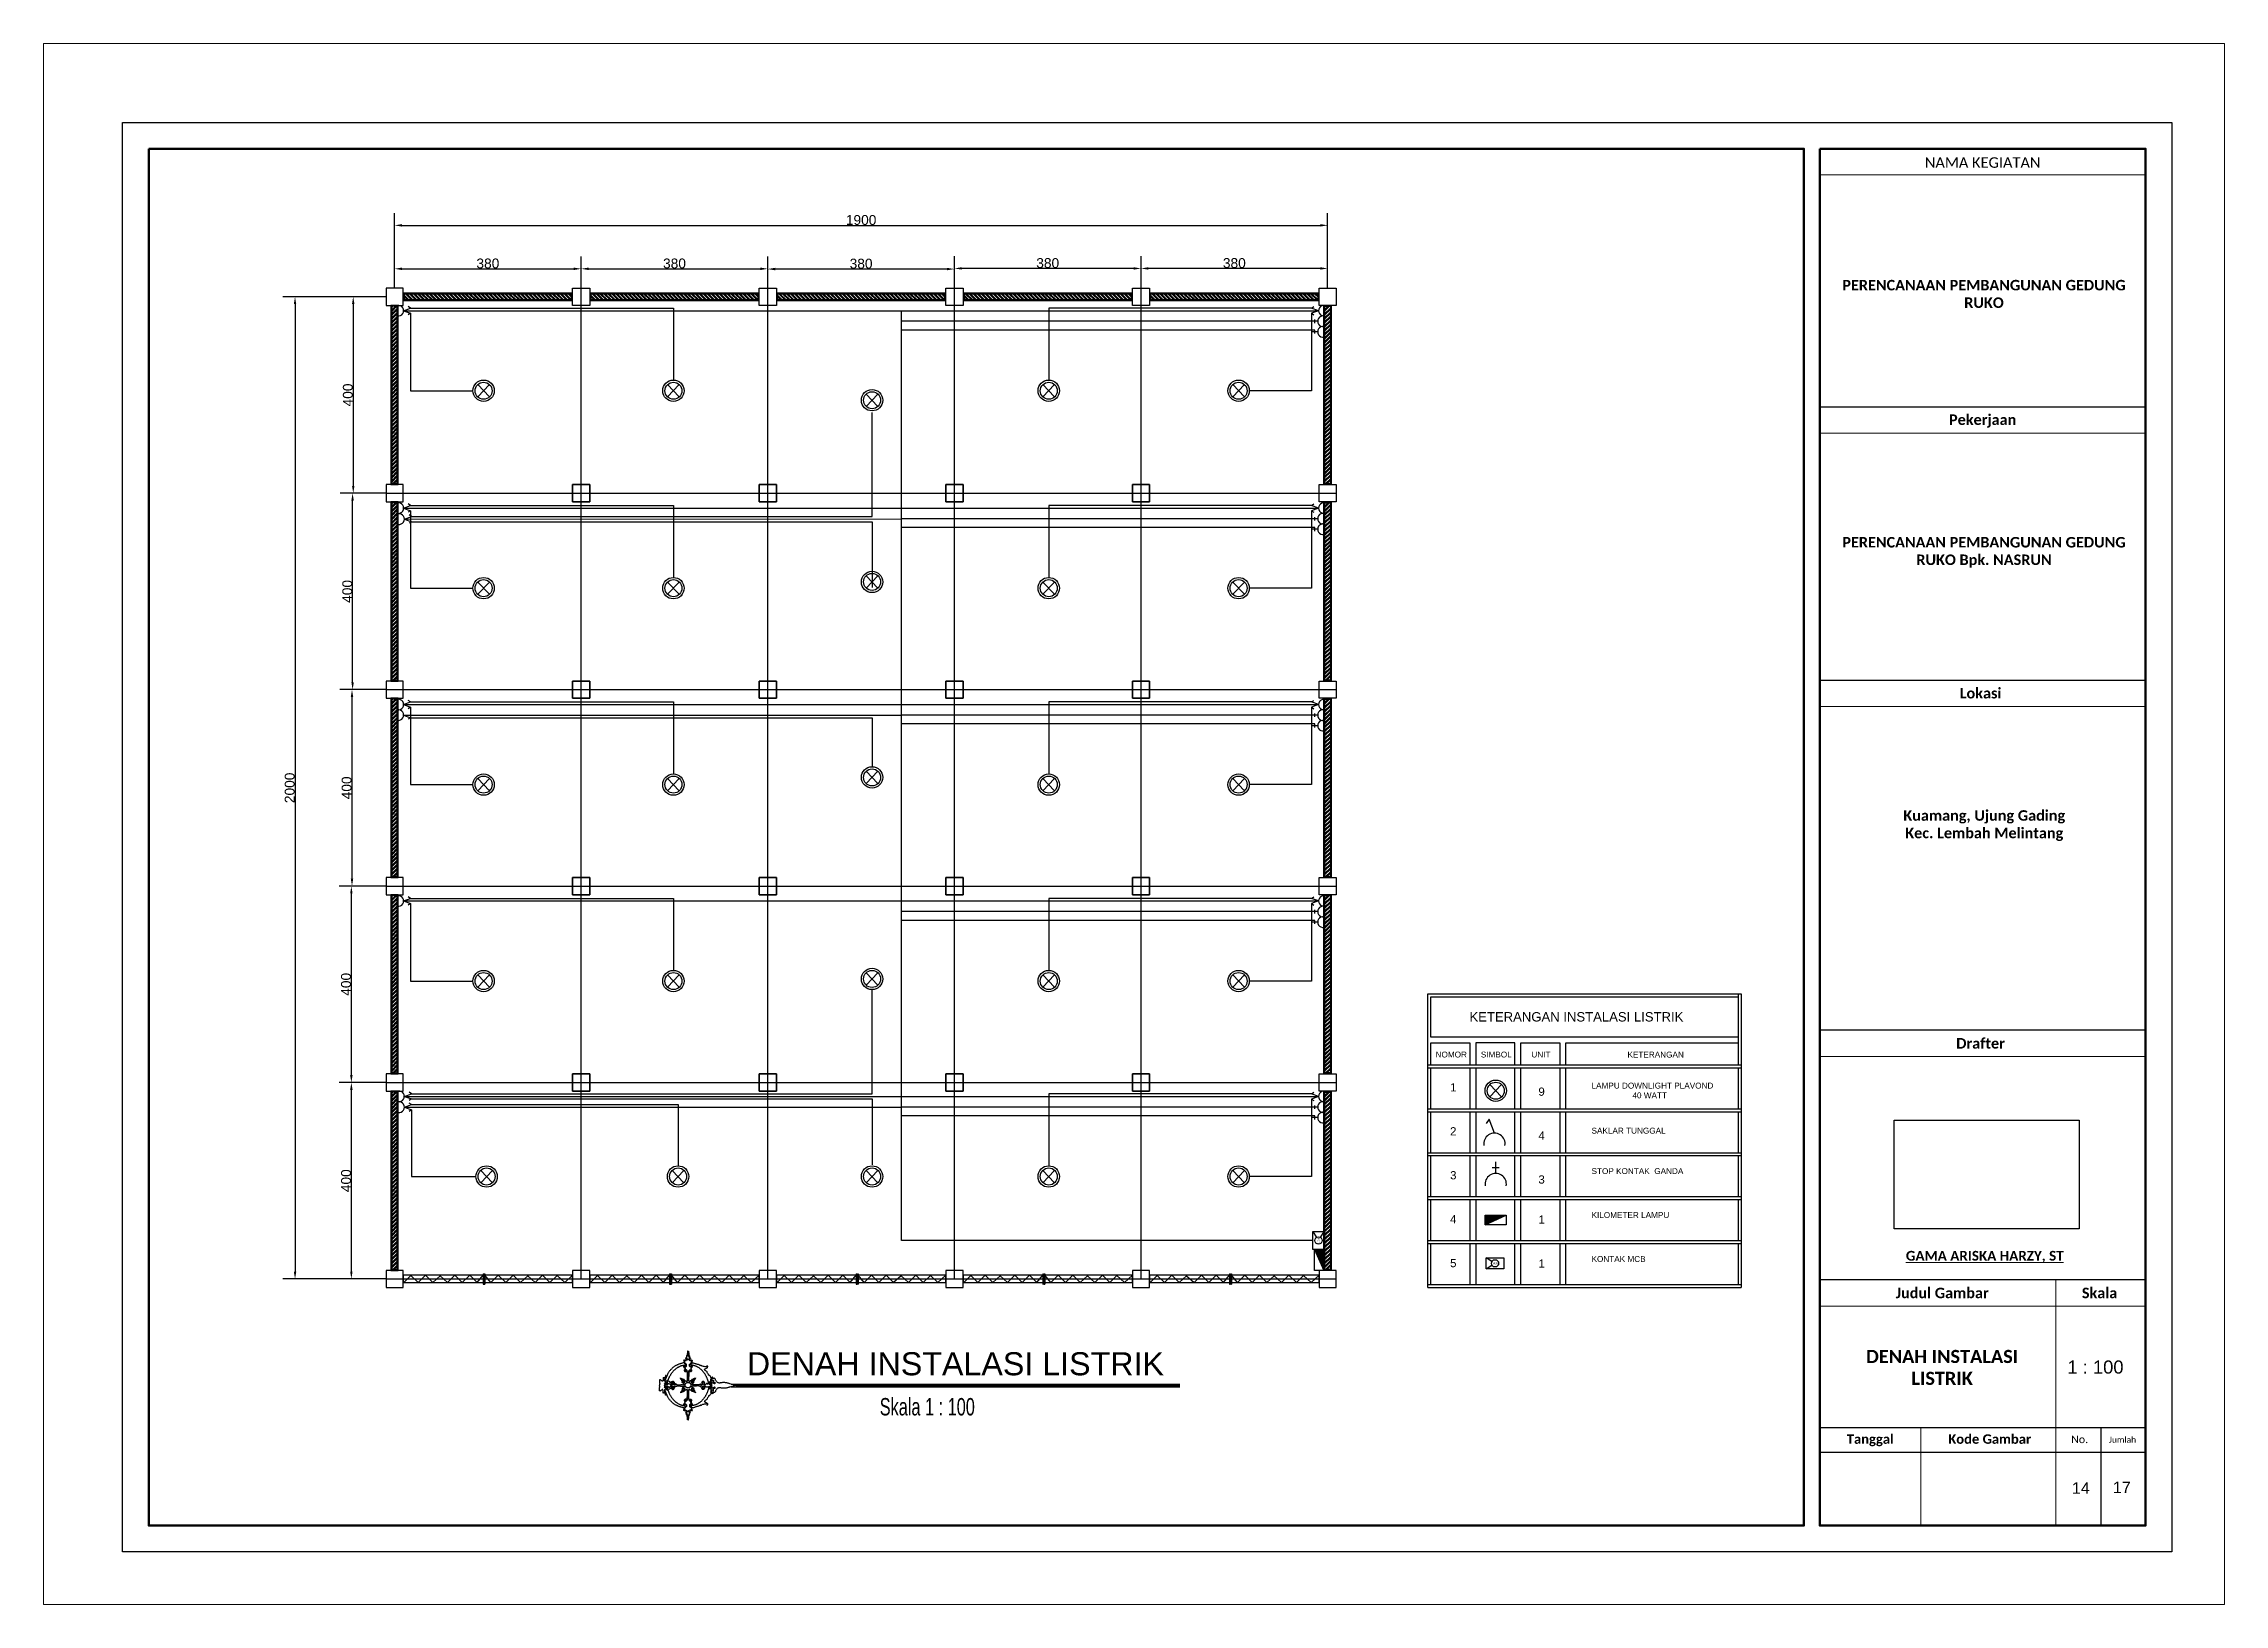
# Model space of a CAD drawing. Header units: centimetres. Extents: x -377343 to 693706, y 194584 to 813780.
# Drawn here: x 193541 to 197981, y 497619 to 500797 of the extents above; entities that cross this region are included whole.
import ezdxf

# ---------------------------------------------------------------- set-up
doc = ezdxf.new("R2010")
doc.units = ezdxf.units.CM
doc.header["$PDMODE"] = 3
for name, color, linetype, lineweight in [('a. line t', 7, 'Continuous', 50), ('Kertas', 252, 'Continuous', 20), ('Legenda', 252, 'Continuous', 20)]:
    doc.layers.add(name, color=color, linetype=linetype, lineweight=lineweight)
doc.layers.add('Layer1', color=7, linetype='Continuous')
doc.layers.add('PIPA', color=11, linetype='Continuous')
doc.styles.add('ROMANS', font='ROMANS.SHX', dxfattribs={"width": 0.7})
doc.styles.get("Standard").update_dxf_attribs({"font": 'arial.ttf'})
doc.dimstyles.new('ISO-25', dxfattribs={"dimtxt": 2.5, "dimasz": 2.5, "dimexe": 1.25, "dimexo": 0.625, "dimtad": 1, "dimtxsty": 'Standard', "dimcen": 2.5, "dimadec": 0, "dimazin": 0, "dimtfac": 1, "dimtmove": 0, "dimatfit": 3, "dimfxl": 1, "dimarcsym": 0})
picture_1 = doc.add_image_def('image1.jpg', size_in_pixel=(603, 1024))

msp = doc.modelspace()

# ---------------------------------------------------------------- texts
at = {"layer": 'a. line t', "color": 2}
for s, height, p in [('1 : 100', 26.7515, (197661.66, 498088.547)), ('14', 23.4076, (197670.806, 497843.922)), ('17', 23.4076, (197754.286, 497845.229))]:
    msp.add_text(s, height=height, dxfattribs=at).set_placement(p)
at = {"layer": 'a. line t', "color": 2, "lineweight": 20, "attachment_point": 5}
for s, insert, char_height, width in [('{\\fCandara|b0|i0|c0|p34;NAMA KEGIATAN}', (197489.045, 500554.501), 21.40123, 663.43798), ('{\\fCandara|b1|i0|c0|p34;PERENCANAAN PEMBANGUNAN GEDUNG RUKO}', (197491.765, 500287.002), 21.40123, 580.11409), ('{\\fCandara|b1|i0|c0|p34;Pekerjaan}', (197489.045, 500028.2), 21.40123, 663.43798), ('{\\fCandara|b1|i0|c0|p34;PERENCANAAN PEMBANGUNAN GEDUNG RUKO Bpk. NASRUN}', (197491.765, 499761.023), 21.40123, 580.11409), ('{\\fCandara|b1|i0|c0|p34;Lokasi}', (197484.789, 499473.989), 21.40123, 663.43798), ('{\\fCandara|b1|i0|c0|p34;Kuamang, Ujung Gading\\PKec. Lembah Melintang}', (197492.345, 499204.413), 21.40123, 580.11409), ('{\\fCandara|b1|i0|c0|p34;Drafter}', (197484.789, 498760.998), 21.40123, 663.43798), ('{\\fCandara|b1|i0|c0|p34;\\LGAMA ARISKA HARZY, ST}', (197493.303, 498326.434), 19.87016, 745.3439), ('{\\fCandara|b1|i0|c0|p34;Judul Gambar}', (197406.671, 498252.707), 21.40123, 438.72511), ('{\\fCandara|b1|i0|c0|p34;Skala}', (197727.147, 498252.707), 21.40123, 224.71286)]:
    msp.add_mtext(s, dxfattribs=dict(at, insert=insert, char_height=char_height, width=width))
at = {"layer": 'a. line t', "color": 2, "lineweight": 15, "insert": (197406.471, 498101.048), "char_height": 26.75153, "width": 362.88932, "attachment_point": 5}
msp.add_mtext('{\\fCandara|b1|i0|c0|p34;DENAH INSTALASI LISTRIK}', dxfattribs=at)
at = {"layer": 'a. line t', "color": 2, "attachment_point": 1}
for s, insert, char_height, width in [('{\\fCandara|b1|i0|c0|p34;Tanggal}', (197212.324, 497964.948), 19.2611, 336.99008), ('{\\fCandara|b1|i0|c0|p34;Kode Gambar}', (197419.051, 497964.948), 19.2611, 336.99008), ('{\\fCandara|b0|i0|c0|p34;No.}', (197669.44, 497962.45), 15.40888, 32.72331), ('{\\fCandara|b0|i0|c0|p34;Jumlah}', (197746.239, 497960.076), 12.32711, 58.56496)]:
    msp.add_mtext(s, dxfattribs=dict(at, insert=insert, char_height=char_height, width=width))
at = {"layer": 'Layer1'}
msp.add_text('DENAH INSTALASI LISTRIK', height=46.96188, dxfattribs=at).set_placement((194972.586, 498085.171))
at = {"layer": 'Layer1', "attachment_point": 1}
for s, width, gutter_width, insert, char_height in [('KETERANGAN INSTALASI LISTRIK ', 48853.22485, 13799.717, (196444.018, 498824.638), 19.08664), ('NOMOR', 35915.03875, 13799.717, (196374.997, 498744.262), 11.9292), ('SIMBOL', 35915.03875, 13799.717, (196467.126, 498744.262), 11.9292), ('UNIT', 35915.03875, 13799.717, (196570.102, 498744.262), 11.9292), ('KETERANGAN', 35915.03875, 13799.717, (196765.741, 498744.092), 11.9292), ('1', 35915.03875, 13799.717, (196404.554, 498679.771), 16.701), ('9', 35915.03875, 13799.717, (196584.41, 498671.046), 16.701), ('LAMPU DOWNLIGHT PLAVOND\\P                  40 WATT', 35915.03875, 13799.717, (196692.568, 498680.956), 11.92915), ('2', 35915.03875, 13799.717, (196404.554, 498590.325), 16.701), ('4', 35915.03875, 13799.717, (196584.41, 498581.599), 16.701), ('SAKLAR TUNGGAL', 35915.03875, 13799.717, (196692.568, 498589.201), 11.92915), ('3', 35915.03875, 13799.717, (196404.554, 498500.878), 16.701), ('3', 35915.03875, 13799.717, (196584.41, 498492.153), 16.701), ('STOP KONTAK  GANDA', 35915.03875, 13799.717, (196692.568, 498506.872), 11.92915), ('4', 35915.03875, 13799.717, (196404.554, 498411.432), 16.701), ('1', 35915.03875, 13799.717, (196584.509, 498410.535), 16.701), ('KILOMETER LAMPU', 35915.03875, 13799.717, (196692.568, 498417.426), 11.92915), ('5', 35915.03875, 13799.717, (196404.554, 498321.985), 16.701), ('MCB', 454.59463, 1491.144, (196490.608, 498315.31), 3.8947), ('1', 35915.03875, 13799.717, (196584.509, 498321.089), 16.701), ('KONTAK MCB', 35915.03875, 13799.717, (196692.568, 498327.979), 11.9292)]:
    msp.add_mtext_dynamic_manual_height_columns(s, width=width, gutter_width=gutter_width, heights=[0], dxfattribs=dict(at, insert=insert, char_height=char_height))
at = {"layer": 'Layer1', "insert": (196138.677, 498365.066), "char_height": 3.8947, "attachment_point": 1, "rotation": 270}
msp.add_mtext_dynamic_manual_height_columns('MCB', width=454.59463, gutter_width=1491.144, heights=[0], dxfattribs=at)
at = {"layer": 'Layer1', "insert": (195243.124, 498038.818), "char_height": 35.44622, "width": 16665.704, "attachment_point": 1, "style": 'ROMANS'}
msp.add_mtext('\\pt3.96;{\\fColonna MT|b0|i0|c0|p82;Skala 1 : 100}', dxfattribs=at)

# ---------------------------------------------------------------- blocks, each defined once
blk = doc.blocks.new('*D100')
at = {"layer": 'Defpoints', "color": 0, "transparency": 16777216}
for p in [(194255.2, 500298.8), (194635.2, 500338.2), (194635.2, 500298.8)]:
    blk.add_point(p, dxfattribs=at)
at = {"layer": 'Layer1', "color": 0, "lineweight": -2, "transparency": 16777216}
for p, q in [((194255.2, 500299.4), (194255.2, 500363.2)), ((194635.2, 500299.4), (194635.2, 500363.2)), ((194270.2, 500338.2), (194620.2, 500338.2))]:
    blk.add_line(p, q, dxfattribs=at)
at = {"layer": 'Layer1', "color": 0, "transparency": 16777216}
for points in [[(194270.2, 500340.7), (194270.2, 500335.7), (194255.2, 500338.2)], [(194620.2, 500340.7), (194620.2, 500335.7), (194635.2, 500338.2)]]:
    blk.add_solid(points, dxfattribs=at)
at = {"layer": 'Layer1', "color": 0, "transparency": 16777216, "insert": (194445.2, 500349), "char_height": 20, "attachment_point": 5}
blk.add_mtext('380', dxfattribs=at)
blk = doc.blocks.new('*D93')
at = {"layer": 'Defpoints', "color": 0, "transparency": 16777216}
for p in [(194635.2, 500298.8), (195015.2, 500338.2), (195015.2, 500298.8)]:
    blk.add_point(p, dxfattribs=at)
at = {"layer": 'Layer1', "color": 0, "lineweight": -2, "transparency": 16777216}
for p, q in [((194635.2, 500299.4), (194635.2, 500363.2)), ((195015.2, 500299.4), (195015.2, 500363.2)), ((194650.2, 500338.2), (195000.2, 500338.2))]:
    blk.add_line(p, q, dxfattribs=at)
at = {"layer": 'Layer1', "color": 0, "transparency": 16777216}
for points in [[(194650.2, 500340.7), (194650.2, 500335.7), (194635.2, 500338.2)], [(195000.2, 500340.7), (195000.2, 500335.7), (195015.2, 500338.2)]]:
    blk.add_solid(points, dxfattribs=at)
at = {"layer": 'Layer1', "color": 0, "transparency": 16777216, "insert": (194825.2, 500349), "char_height": 20, "attachment_point": 5}
blk.add_mtext('380', dxfattribs=at)
blk = doc.blocks.new('*D94')
at = {"layer": 'Defpoints', "color": 0, "transparency": 16777216}
for p in [(195015.2, 500337.7), (195015.2, 500298.8), (195395.2, 500298.8)]:
    blk.add_point(p, dxfattribs=at)
at = {"layer": 'Layer1', "color": 0, "lineweight": -2, "transparency": 16777216}
for p, q in [((195015.2, 500299.4), (195015.2, 500362.7)), ((195395.2, 500299.4), (195395.2, 500362.7)), ((195380.2, 500337.7), (195030.2, 500337.7))]:
    blk.add_line(p, q, dxfattribs=at)
at = {"layer": 'Layer1', "color": 0, "transparency": 16777216}
for points in [[(195030.2, 500340.2), (195030.2, 500335.2), (195015.2, 500337.7)], [(195380.2, 500340.2), (195380.2, 500335.2), (195395.2, 500337.7)]]:
    blk.add_solid(points, dxfattribs=at)
at = {"layer": 'Layer1', "color": 0, "transparency": 16777216, "insert": (195205.2, 500348.6), "char_height": 20, "attachment_point": 5}
blk.add_mtext('380', dxfattribs=at)
blk = doc.blocks.new('*D95')
at = {"layer": 'Defpoints', "color": 0, "transparency": 16777216}
for p in [(195395.2, 500339), (195395.2, 500298.8), (195775.2, 500298.8)]:
    blk.add_point(p, dxfattribs=at)
at = {"layer": 'Layer1', "color": 0, "lineweight": -2, "transparency": 16777216}
for p, q in [((195395.2, 500299.4), (195395.2, 500364)), ((195775.2, 500299.4), (195775.2, 500364)), ((195760.2, 500339), (195410.2, 500339))]:
    blk.add_line(p, q, dxfattribs=at)
at = {"layer": 'Layer1', "color": 0, "transparency": 16777216}
for points in [[(195410.2, 500341.5), (195410.2, 500336.5), (195395.2, 500339)], [(195760.2, 500341.5), (195760.2, 500336.5), (195775.2, 500339)]]:
    blk.add_solid(points, dxfattribs=at)
at = {"layer": 'Layer1', "color": 0, "transparency": 16777216, "insert": (195585.2, 500349.8), "char_height": 20, "attachment_point": 5}
blk.add_mtext('380', dxfattribs=at)
blk = doc.blocks.new('*D92')
at = {"layer": 'Defpoints', "color": 0, "transparency": 16777216}
for p in [(195775.2, 500339), (195775.2, 500298.8), (196155.2, 500298.8)]:
    blk.add_point(p, dxfattribs=at)
at = {"layer": 'Layer1', "color": 0, "lineweight": -2, "transparency": 16777216}
for p, q in [((195775.2, 500299.4), (195775.2, 500364)), ((196155.2, 500299.4), (196155.2, 500364)), ((196140.2, 500339), (195790.2, 500339))]:
    blk.add_line(p, q, dxfattribs=at)
at = {"layer": 'Layer1', "color": 0, "transparency": 16777216}
for points in [[(195790.2, 500341.5), (195790.2, 500336.5), (195775.2, 500339)], [(196140.2, 500341.5), (196140.2, 500336.5), (196155.2, 500339)]]:
    blk.add_solid(points, dxfattribs=at)
at = {"layer": 'Layer1', "color": 0, "transparency": 16777216, "insert": (195965.2, 500349.8), "char_height": 20, "attachment_point": 5}
blk.add_mtext('380', dxfattribs=at)
blk = doc.blocks.new('*D89')
at = {"layer": 'Defpoints', "color": 0, "transparency": 16777216}
for p in [(196155.2, 500426.7), (194255.2, 500298.8), (196155.2, 500298.8)]:
    blk.add_point(p, dxfattribs=at)
at = {"layer": 'Layer1', "color": 0, "lineweight": -2, "transparency": 16777216}
for p, q in [((194255.2, 500299.4), (194255.2, 500451.7)), ((196155.2, 500299.4), (196155.2, 500451.7)), ((194270.2, 500426.7), (196140.2, 500426.7))]:
    blk.add_line(p, q, dxfattribs=at)
at = {"layer": 'Layer1', "color": 0, "transparency": 16777216}
for points in [[(194270.2, 500429.2), (194270.2, 500424.2), (194255.2, 500426.7)], [(196140.2, 500429.2), (196140.2, 500424.2), (196155.2, 500426.7)]]:
    blk.add_solid(points, dxfattribs=at)
at = {"layer": 'Layer1', "color": 0, "transparency": 16777216, "insert": (195205.2, 500437.5), "char_height": 20, "attachment_point": 5}
blk.add_mtext('1900', dxfattribs=at)
blk = doc.blocks.new('*D96')
at = {"layer": 'Defpoints', "color": 0, "transparency": 16777216}
for p in [(194237.7, 500281.3), (194171, 499881.3), (194237.7, 499881.3)]:
    blk.add_point(p, dxfattribs=at)
at = {"layer": 'Layer1', "color": 0, "lineweight": -2, "transparency": 16777216}
for p, q in [((194237.1, 500281.3), (194146, 500281.3)), ((194171, 500266.3), (194171, 499896.3)), ((194237.1, 499881.3), (194146, 499881.3))]:
    blk.add_line(p, q, dxfattribs=at)
at = {"layer": 'Layer1', "color": 0, "transparency": 16777216}
for points in [[(194168.5, 500266.3), (194173.5, 500266.3), (194171, 500281.3)], [(194168.5, 499896.3), (194173.5, 499896.3), (194171, 499881.3)]]:
    blk.add_solid(points, dxfattribs=at)
at = {"layer": 'Layer1', "color": 0, "transparency": 16777216, "insert": (194160.1, 500081.3), "char_height": 20, "attachment_point": 5, "rotation": 90}
blk.add_mtext('400', dxfattribs=at)
blk = doc.blocks.new('*D97')
at = {"layer": 'Defpoints', "color": 0, "transparency": 16777216}
for p in [(194169.7, 499881.3), (194237.7, 499881.3), (194237.7, 499481.3)]:
    blk.add_point(p, dxfattribs=at)
at = {"layer": 'Layer1', "color": 0, "lineweight": -2, "transparency": 16777216}
for p, q in [((194237.1, 499881.3), (194144.7, 499881.3)), ((194169.7, 499496.3), (194169.7, 499866.3)), ((194237.1, 499481.3), (194144.7, 499481.3))]:
    blk.add_line(p, q, dxfattribs=at)
at = {"layer": 'Layer1', "color": 0, "transparency": 16777216}
for points in [[(194167.2, 499866.3), (194172.2, 499866.3), (194169.7, 499881.3)], [(194167.2, 499496.3), (194172.2, 499496.3), (194169.7, 499481.3)]]:
    blk.add_solid(points, dxfattribs=at)
at = {"layer": 'Layer1', "color": 0, "transparency": 16777216, "insert": (194158.9, 499681.3), "char_height": 20, "attachment_point": 5, "rotation": 90}
blk.add_mtext('400', dxfattribs=at)
blk = doc.blocks.new('*D98')
at = {"layer": 'Defpoints', "color": 0, "transparency": 16777216}
for p in [(194168.5, 499481.3), (194237.1, 499481.3), (194237.7, 499081.3)]:
    blk.add_point(p, dxfattribs=at)
at = {"layer": 'Layer1', "color": 0, "lineweight": -2, "transparency": 16777216}
for p, q in [((194236.5, 499481.3), (194143.5, 499481.3)), ((194168.5, 499096.3), (194168.5, 499466.3)), ((194237.1, 499081.3), (194143.5, 499081.3))]:
    blk.add_line(p, q, dxfattribs=at)
at = {"layer": 'Layer1', "color": 0, "transparency": 16777216}
for points in [[(194166, 499466.3), (194171, 499466.3), (194168.5, 499481.3)], [(194166, 499096.3), (194171, 499096.3), (194168.5, 499081.3)]]:
    blk.add_solid(points, dxfattribs=at)
at = {"layer": 'Layer1', "color": 0, "transparency": 16777216, "insert": (194157.6, 499281.3), "char_height": 20, "attachment_point": 5, "rotation": 90}
blk.add_mtext('400', dxfattribs=at)
blk = doc.blocks.new('*D91')
at = {"layer": 'Defpoints', "color": 0, "transparency": 16777216}
for p in [(194167.2, 499081.3), (194237.1, 499081.3), (194237.7, 498681.3)]:
    blk.add_point(p, dxfattribs=at)
at = {"layer": 'Layer1', "color": 0, "lineweight": -2, "transparency": 16777216}
for p, q in [((194236.5, 499081.3), (194142.2, 499081.3)), ((194167.2, 498696.3), (194167.2, 499066.3)), ((194237.1, 498681.3), (194142.2, 498681.3))]:
    blk.add_line(p, q, dxfattribs=at)
at = {"layer": 'Layer1', "color": 0, "transparency": 16777216}
for points in [[(194164.7, 499066.3), (194169.7, 499066.3), (194167.2, 499081.3)], [(194164.7, 498696.3), (194169.7, 498696.3), (194167.2, 498681.3)]]:
    blk.add_solid(points, dxfattribs=at)
at = {"layer": 'Layer1', "color": 0, "transparency": 16777216, "insert": (194156.4, 498881.3), "char_height": 20, "attachment_point": 5, "rotation": 90}
blk.add_mtext('400', dxfattribs=at)
blk = doc.blocks.new('*D99')
at = {"layer": 'Defpoints', "color": 0, "transparency": 16777216}
for p in [(194167.2, 498681.3), (194237.7, 498681.3), (194237.7, 498281.3)]:
    blk.add_point(p, dxfattribs=at)
at = {"layer": 'Layer1', "color": 0, "lineweight": -2, "transparency": 16777216}
for p, q in [((194237.1, 498681.3), (194142.2, 498681.3)), ((194167.2, 498296.3), (194167.2, 498666.3)), ((194237.1, 498281.3), (194142.2, 498281.3))]:
    blk.add_line(p, q, dxfattribs=at)
at = {"layer": 'Layer1', "color": 0, "transparency": 16777216}
for points in [[(194164.7, 498666.3), (194169.7, 498666.3), (194167.2, 498681.3)], [(194164.7, 498296.3), (194169.7, 498296.3), (194167.2, 498281.3)]]:
    blk.add_solid(points, dxfattribs=at)
at = {"layer": 'Layer1', "color": 0, "transparency": 16777216, "insert": (194156.4, 498481.3), "char_height": 20, "attachment_point": 5, "rotation": 90}
blk.add_mtext('400', dxfattribs=at)
blk = doc.blocks.new('*D90')
at = {"layer": 'Defpoints', "color": 0, "transparency": 16777216}
for p in [(194237.7, 500281.3), (194052.5, 498281.3), (194237.1, 498281.3)]:
    blk.add_point(p, dxfattribs=at)
at = {"layer": 'Layer1', "color": 0, "lineweight": -2, "transparency": 16777216}
for p, q in [((194237.1, 500281.3), (194027.5, 500281.3)), ((194052.5, 500266.3), (194052.5, 498296.3)), ((194236.5, 498281.3), (194027.5, 498281.3))]:
    blk.add_line(p, q, dxfattribs=at)
at = {"layer": 'Layer1', "color": 0, "transparency": 16777216}
for points in [[(194050, 500266.3), (194055, 500266.3), (194052.5, 500281.3)], [(194050, 498296.3), (194055, 498296.3), (194052.5, 498281.3)]]:
    blk.add_solid(points, dxfattribs=at)
at = {"layer": 'Layer1', "color": 0, "transparency": 16777216, "insert": (194041.7, 499281.3), "char_height": 20, "attachment_point": 5, "rotation": 90}
blk.add_mtext('2000', dxfattribs=at)

# ---------------------------------------------------------------- dimensions: what is measured, and where the dimension line sits
at = {"layer": 'Layer1'}
for base, p1, p2, picture, middle in [((196155.229, 500426.666), (194255.229, 500298.806), (196155.229, 500298.806), '*D89', (195205.229, 500437.503)), ((194635.229, 500338.151), (194255.229, 500298.806), (194635.229, 500298.806), '*D100', (194445.229, 500348.994)), ((195015.229, 500338.151), (194635.229, 500298.806), (195015.229, 500298.806), '*D93', (194825.229, 500348.994)), ((195015.229, 500337.734), (195395.229, 500298.806), (195015.229, 500298.806), '*D94', (195205.229, 500348.577)), ((195395.229, 500338.984), (195775.229, 500298.806), (195395.229, 500298.806), '*D95', (195585.229, 500349.827)), ((195775.229, 500338.984), (196155.229, 500298.806), (195775.229, 500298.806), '*D92', (195965.229, 500349.827))]:
    dim = msp.add_linear_dim(base=base, p1=p1, p2=p2, dimstyle='ISO-25', override={"dimtxt": 20, "dimasz": 15, "dimexe": 25}, dxfattribs=at)
    dim.commit()
    dim.dimension.update_dxf_attribs({"geometry": picture, "text_midpoint": middle})
for base, p1, p2, picture, middle in [((194052.547, 498281.306), (194237.729, 500281.306), (194237.104, 498281.306), '*D90', (194041.71, 499281.306)), ((194170.977, 499881.306), (194237.729, 500281.306), (194237.729, 499881.306), '*D96', (194160.14, 500081.306)), ((194169.727, 499881.306), (194237.729, 499481.306), (194237.729, 499881.306), '*D97', (194158.89, 499681.306)), ((194168.477, 499481.306), (194237.729, 499081.306), (194237.104, 499481.306), '*D98', (194157.64, 499281.306)), ((194167.227, 499081.306), (194237.729, 498681.306), (194237.104, 499081.306), '*D91', (194156.39, 498881.306)), ((194167.227, 498681.306), (194237.729, 498281.306), (194237.729, 498681.306), '*D99', (194156.39, 498481.306))]:
    dim = msp.add_linear_dim(base=base, p1=p1, p2=p2, angle=90, dimstyle='ISO-25', override={"dimtxt": 20, "dimasz": 15, "dimexe": 25}, dxfattribs=at)
    dim.commit()
    dim.dimension.update_dxf_attribs({"geometry": picture, "text_midpoint": middle})

# ---------------------------------------------------------------- hatches: boundary and pattern name
at = {"layer": 'Layer1'}
h = msp.add_hatch(dxfattribs=at)
h.set_pattern_fill('ANSI32', color=256, scale=0.6)
h.set_pattern_definition([(45, (41856.0267, 6071.158), (-4.041115254, 4.041115254), []), (45, (41858.721, 6071.158), (-4.041115254, 4.041115254), [])])
h.paths.add_polyline_path([(194260.729, 500261.806), (194249.729, 500261.806), (194249.729, 499900.806), (194260.729, 499900.806)])
h = msp.add_hatch(dxfattribs=at)
h.set_pattern_fill('ANSI32', color=256, scale=0.6, angle=-90)
h.set_pattern_definition([(315, (-299554.919, 652680.5086), (4.041115254, 4.041115254), []), (315, (-299554.919, 652677.8146), (4.041115254, 4.041115254), [])])
h.paths.add_polyline_path([(194615.729, 500275.806), (194615.729, 500286.806), (194274.729, 500286.806), (194274.729, 500275.806)])
h = msp.add_hatch(dxfattribs=at)
h.set_pattern_fill('ANSI32', color=256, scale=0.6, angle=-90)
h.set_pattern_definition([(315, (-299174.919, 652680.5086), (4.041115254, 4.041115254), []), (315, (-299174.919, 652677.8146), (4.041115254, 4.041115254), [])])
h.paths.add_polyline_path([(194995.729, 500275.806), (194995.729, 500286.806), (194654.729, 500286.806), (194654.729, 500275.806)])
h = msp.add_hatch(dxfattribs=at)
h.set_pattern_fill('ANSI32', color=256, scale=0.6, angle=-90)
h.set_pattern_definition([(315, (-298794.919, 652680.5086), (4.041115254, 4.041115254), []), (315, (-298794.919, 652677.8146), (4.041115254, 4.041115254), [])])
h.paths.add_polyline_path([(195375.729, 500275.806), (195375.729, 500286.806), (195034.729, 500286.806), (195034.729, 500275.806)])
h = msp.add_hatch(dxfattribs=at)
h.set_pattern_fill('ANSI32', color=256, scale=0.6, angle=-90)
h.set_pattern_definition([(315, (-298414.919, 652680.5086), (4.041115254, 4.041115254), []), (315, (-298414.919, 652677.8146), (4.041115254, 4.041115254), [])])
h.paths.add_polyline_path([(195755.729, 500275.806), (195755.729, 500286.806), (195414.729, 500286.806), (195414.729, 500275.806)])
h = msp.add_hatch(dxfattribs=at)
h.set_pattern_fill('ANSI32', color=256, scale=0.6, angle=-90)
h.set_pattern_definition([(315, (-298034.919, 652680.5086), (4.041115254, 4.041115254), []), (315, (-298034.919, 652677.8146), (4.041115254, 4.041115254), [])])
h.paths.add_polyline_path([(196135.729, 500275.806), (196135.729, 500286.806), (195794.729, 500286.806), (195794.729, 500275.806)])
h = msp.add_hatch(dxfattribs=at)
h.set_pattern_fill('ANSI32', color=256, scale=0.6)
h.set_pattern_definition([(45, (41476.0267, 6071.158), (-4.041115254, 4.041115254), []), (45, (41478.721, 6071.158), (-4.041115254, 4.041115254), [])])
h.paths.add_polyline_path([(196149.729, 500261.806), (196160.729, 500261.806), (196160.729, 499900.806), (196149.729, 499900.806)])
h = msp.add_hatch(dxfattribs=at)
h.set_pattern_fill('ANSI32', color=256, scale=0.6)
h.set_pattern_definition([(45, (41856.0267, 5671.158), (-4.041115254, 4.041115254), []), (45, (41858.721, 5671.158), (-4.041115254, 4.041115254), [])])
h.paths.add_polyline_path([(194260.729, 499861.806), (194249.729, 499861.806), (194249.729, 499500.806), (194260.729, 499500.806)])
h = msp.add_hatch(dxfattribs=at)
h.set_pattern_fill('ANSI32', color=256, scale=0.6)
h.set_pattern_definition([(45, (41476.0267, 5671.158), (-4.041115254, 4.041115254), []), (45, (41478.721, 5671.158), (-4.041115254, 4.041115254), [])])
h.paths.add_polyline_path([(196149.729, 499861.806), (196160.729, 499861.806), (196160.729, 499500.806), (196149.729, 499500.806)])
h = msp.add_hatch(dxfattribs=at)
h.set_pattern_fill('ANSI32', color=256, scale=0.6)
h.set_pattern_definition([(45, (41856.0267, 5271.158), (-4.041115254, 4.041115254), []), (45, (41858.721, 5271.158), (-4.041115254, 4.041115254), [])])
h.paths.add_polyline_path([(194260.729, 499461.806), (194249.729, 499461.806), (194249.729, 499100.806), (194260.729, 499100.806)])
h = msp.add_hatch(dxfattribs=at)
h.set_pattern_fill('ANSI32', color=256, scale=0.6)
h.set_pattern_definition([(45, (41476.0267, 5271.158), (-4.041115254, 4.041115254), []), (45, (41478.721, 5271.158), (-4.041115254, 4.041115254), [])])
h.paths.add_polyline_path([(196149.729, 499461.806), (196160.729, 499461.806), (196160.729, 499100.806), (196149.729, 499100.806)])
h = msp.add_hatch(dxfattribs=at)
h.set_pattern_fill('ANSI32', color=256, scale=0.6)
h.set_pattern_definition([(45, (41856.0267, 4871.158), (-4.041115254, 4.041115254), []), (45, (41858.721, 4871.158), (-4.041115254, 4.041115254), [])])
h.paths.add_polyline_path([(194260.729, 499061.806), (194249.729, 499061.806), (194249.729, 498700.806), (194260.729, 498700.806)])
h = msp.add_hatch(dxfattribs=at)
h.set_pattern_fill('ANSI32', color=256, scale=0.6)
h.set_pattern_definition([(45, (41476.0267, 4871.158), (-4.041115254, 4.041115254), []), (45, (41478.721, 4871.158), (-4.041115254, 4.041115254), [])])
h.paths.add_polyline_path([(196149.729, 499061.806), (196160.729, 499061.806), (196160.729, 498700.806), (196149.729, 498700.806)])
h = msp.add_hatch(dxfattribs=at)
h.set_pattern_fill('ANSI32', color=256, scale=0.6)
h.set_pattern_definition([(45, (41856.0267, 4471.158), (-4.041115254, 4.041115254), []), (45, (41858.721, 4471.158), (-4.041115254, 4.041115254), [])])
h.paths.add_polyline_path([(194260.729, 498661.806), (194249.729, 498661.806), (194249.729, 498300.806), (194260.729, 498300.806)])
h = msp.add_hatch(dxfattribs=at)
h.set_pattern_fill('ANSI32', color=256, scale=0.6)
h.set_pattern_definition([(45, (41476.0267, 4471.158), (-4.041115254, 4.041115254), []), (45, (41478.721, 4471.158), (-4.041115254, 4.041115254), [])])
h.paths.add_polyline_path([(196149.729, 498661.806), (196160.729, 498661.806), (196160.729, 498300.806), (196149.729, 498300.806)])
h = msp.add_hatch(color=256, dxfattribs=at)
h.dxf.hatch_style = 1
h.paths.add_polyline_path([(196518.439, 498410.971), (196475.768, 498410.971), (196475.768, 498391.646)])
h = msp.add_hatch(color=256, dxfattribs=at)
h.dxf.hatch_style = 1
h.paths.add_polyline_path([(196147.729, 498298.806), (196147.729, 498341.477), (196128.404, 498341.477)])

# ---------------------------------------------------------------- linework, layer by layer
at = {"layer": 'Kertas'}
msp.add_lwpolyline([(193540.519, 500796.755), (197981.273, 500796.755), (197981.273, 497618.673), (193540.519, 497618.673)], close=True, dxfattribs=at)
at = {"layer": 'Layer1'}
for p, q in [((194635.229, 498281.306), (194635.229, 500298.806)), ((195015.229, 498281.306), (195015.229, 500298.806)), ((195395.229, 498281.306), (195395.229, 500298.806)), ((195775.229, 498281.306), (195775.229, 500298.806)), ((194273.59, 500252.945), (196136.868, 500252.945)), ((194287.808, 500258.275), (194823.075, 500258.275)), ((194823.075, 500258.275), (194823.075, 500111.685)), ((195287.162, 498359.662), (195287.162, 500252.945)), ((196122.65, 500258.275), (195587.383, 500258.275)), ((195587.383, 500258.275), (195587.383, 500111.685)), ((196136.868, 500252.945), (196129.759, 500252.945)), ((194287.808, 500247.616), (194287.808, 500089.922)), ((196123.194, 500231.365), (195287.162, 500231.365)), ((196129.159, 500213.368), (195287.162, 500213.368)), ((196122.65, 500247.616), (196122.65, 500089.922)), ((196135.123, 500231.365), (196123.194, 500231.365)), ((196135.123, 500209.925), (196123.194, 500209.925)), ((196129.159, 500227.634), (196129.159, 500234.808)), ((196129.159, 500206.194), (196129.159, 500213.368)), ((194287.808, 500089.922), (194414.733, 500089.922)), ((194424.533, 500102.47), (194448.461, 500077.373)), ((194448.461, 500102.47), (194424.533, 500077.373)), ((194811.111, 500102.47), (194835.039, 500077.373)), ((194835.039, 500102.47), (194811.111, 500077.373)), ((195239.418, 500083.239), (195215.49, 500058.143)), ((195215.49, 500083.239), (195239.418, 500058.143)), ((195599.347, 500102.47), (195575.419, 500077.373)), ((195575.419, 500102.47), (195599.347, 500077.373)), ((195985.925, 500102.47), (195961.997, 500077.373)), ((195961.997, 500102.47), (195985.925, 500077.373)), ((196122.65, 500089.922), (195995.725, 500089.922)), ((194237.729, 499881.306), (196172.729, 499881.306)), ((194287.808, 499856.275), (194823.075, 499856.275)), ((194823.075, 499856.275), (194823.075, 499709.685)), ((196122.65, 499856.275), (195587.383, 499856.275)), ((195587.383, 499856.275), (195587.383, 499709.685)), ((194273.59, 499850.945), (196136.868, 499850.945)), ((194275.335, 499828.543), (195287.162, 499829.365)), ((194287.808, 499845.616), (194287.808, 499687.922)), ((196123.194, 499829.365), (195287.162, 499829.365)), ((196129.159, 499811.368), (195287.162, 499811.368)), ((196122.65, 499845.616), (196122.65, 499687.922)), ((196135.123, 499829.365), (196123.194, 499829.365)), ((196135.123, 499807.925), (196123.194, 499807.925)), ((196129.159, 499825.634), (196129.159, 499832.808)), ((196129.159, 499804.194), (196129.159, 499811.368)), ((194287.808, 499687.922), (194414.733, 499687.922)), ((194424.533, 499700.47), (194448.461, 499675.373)), ((194448.461, 499700.47), (194424.533, 499675.373)), ((194811.111, 499700.47), (194835.039, 499675.373)), ((194835.039, 499700.47), (194811.111, 499675.373)), ((195239.418, 499713.24), (195215.49, 499688.143)), ((195215.49, 499713.24), (195239.418, 499688.143)), ((195599.347, 499700.47), (195575.419, 499675.373)), ((195575.419, 499700.47), (195599.347, 499675.373)), ((195985.925, 499700.47), (195961.997, 499675.373)), ((195961.997, 499700.47), (195985.925, 499675.373)), ((196122.65, 499687.922), (195995.725, 499687.922)), ((194237.729, 499481.306), (196172.729, 499481.306)), ((194287.808, 499456.275), (194823.075, 499456.275)), ((194823.075, 499456.275), (194823.075, 499309.685)), ((196122.65, 499456.275), (195587.383, 499456.275)), ((195587.383, 499456.275), (195587.383, 499309.685)), ((194273.59, 499450.945), (196136.868, 499450.945)), ((194273.59, 499429.506), (195287.162, 499429.365)), ((194287.808, 499445.616), (194287.808, 499287.922)), ((196123.194, 499429.365), (195287.162, 499429.365)), ((196129.159, 499411.368), (195287.162, 499411.368)), ((196122.65, 499445.616), (196122.65, 499287.922)), ((196135.123, 499429.365), (196123.194, 499429.365)), ((196135.123, 499407.925), (196123.194, 499407.925)), ((196129.159, 499425.634), (196129.159, 499432.808)), ((196129.159, 499404.194), (196129.159, 499411.368)), ((194287.808, 499287.922), (194414.733, 499287.922)), ((194424.533, 499300.47), (194448.461, 499275.373)), ((194448.461, 499300.47), (194424.533, 499275.373)), ((194811.111, 499300.47), (194835.039, 499275.373)), ((194835.039, 499300.47), (194811.111, 499275.373)), ((195239.418, 499315.117), (195215.49, 499290.021)), ((195215.49, 499315.117), (195239.418, 499290.021)), ((195599.347, 499300.47), (195575.419, 499275.373)), ((195575.419, 499300.47), (195599.347, 499275.373)), ((195985.925, 499300.47), (195961.997, 499275.373)), ((195961.997, 499300.47), (195985.925, 499275.373)), ((196122.65, 499287.922), (195995.725, 499287.922)), ((194237.729, 499081.306), (196172.729, 499081.306)), ((194287.808, 499056.275), (194823.075, 499056.275)), ((194823.075, 499056.275), (194823.075, 498909.685)), ((196122.65, 499056.275), (195587.383, 499056.275)), ((195587.383, 499056.275), (195587.383, 498909.685)), ((194273.59, 499050.945), (196136.868, 499050.945)), ((194287.808, 499045.616), (194287.808, 498887.922)), ((196123.194, 499029.365), (195287.162, 499029.365)), ((196129.159, 499011.368), (195287.162, 499011.368)), ((196122.65, 499045.616), (196122.65, 498887.922)), ((196135.123, 499029.365), (196123.194, 499029.365)), ((196135.123, 499007.925), (196123.194, 499007.925)), ((196129.159, 499025.634), (196129.159, 499032.808)), ((196129.159, 499004.194), (196129.159, 499011.368)), ((194287.808, 498887.922), (194414.733, 498887.922)), ((194424.533, 498900.47), (194448.461, 498875.373)), ((194448.461, 498900.47), (194424.533, 498875.373)), ((194811.111, 498900.47), (194835.039, 498875.373)), ((194835.039, 498900.47), (194811.111, 498875.373)), ((195239.418, 498904.702), (195215.49, 498879.606)), ((195215.49, 498904.702), (195239.418, 498879.606)), ((195599.347, 498900.47), (195575.419, 498875.373)), ((195575.419, 498900.47), (195599.347, 498875.373)), ((195985.925, 498900.47), (195961.997, 498875.373)), ((195961.997, 498900.47), (195985.925, 498875.373)), ((196122.65, 498887.922), (195995.725, 498887.922)), ((196359.467, 498717.356), (196997.121, 498717.356)), ((196359.467, 498711.391), (196997.121, 498711.391)), ((194237.729, 498681.306), (196172.729, 498681.306)), ((194273.59, 498652.945), (196136.868, 498652.945)), ((196122.65, 498658.275), (195587.383, 498658.275)), ((195587.383, 498658.275), (195587.383, 498511.685)), ((196509.469, 498677.181), (196485.541, 498652.084)), ((196485.541, 498677.181), (196509.469, 498652.084)), ((194275.335, 498631.065), (195287.162, 498631.365)), ((196123.194, 498631.365), (195287.162, 498631.365)), ((196129.159, 498613.368), (195287.162, 498613.368)), ((196122.65, 498647.616), (196122.65, 498489.922)), ((196135.123, 498631.365), (196123.194, 498631.365)), ((196135.123, 498609.925), (196123.194, 498609.925)), ((196129.159, 498627.634), (196129.159, 498634.808)), ((196129.159, 498606.194), (196129.159, 498613.368)), ((196359.467, 498627.91), (196997.121, 498627.91)), ((196359.467, 498621.945), (196997.121, 498621.945)), ((196359.467, 498538.463), (196997.121, 498538.463)), ((196359.467, 498532.498), (196997.121, 498532.498)), ((196497.53, 498496.226), (196497.53, 498520.084)), ((194454.535, 498502.47), (194430.607, 498477.373)), ((194430.607, 498502.47), (194454.535, 498477.373)), ((194844.549, 498502.47), (194820.621, 498477.373)), ((194820.621, 498502.47), (194844.549, 498477.373)), ((195239.418, 498502.47), (195215.49, 498477.373)), ((195215.49, 498502.47), (195239.418, 498477.373)), ((195599.347, 498502.47), (195575.419, 498477.373)), ((195575.419, 498502.47), (195599.347, 498477.373)), ((195985.925, 498502.47), (195961.997, 498477.373)), ((195961.997, 498502.47), (195985.925, 498477.373)), ((196122.65, 498489.922), (195995.725, 498489.922)), ((196490.068, 498508.155), (196504.415, 498508.155)), ((196359.467, 498449.016), (196997.121, 498449.016)), ((196359.467, 498443.052), (196997.121, 498443.052)), ((196475.768, 498391.646), (196518.439, 498410.971)), ((196125.151, 498359.662), (195287.162, 498359.662)), ((196125.244, 498377.731), (196132.587, 498365.891)), ((196128.404, 498341.477), (196147.729, 498298.806)), ((196140.451, 498365.85), (196147.915, 498377.614)), ((196359.467, 498359.57), (196997.121, 498359.57)), ((196359.467, 498353.605), (196997.121, 498353.605)), ((196477.944, 498301.878), (196489.784, 498309.221)), ((196489.824, 498317.084), (196478.061, 498324.549)), ((194237.729, 498281.306), (196172.729, 498281.306)), ((194288.363, 498288.664), (194272.729, 498273.076)), ((194435.295, 498291.806), (194435.295, 498270.806)), ((194435.295, 498291.806), (194436.795, 498291.806)), ((194435.295, 498270.806), (194436.795, 498270.806)), ((194436.795, 498291.806), (194436.795, 498270.806)), ((194436.795, 498281.306), (194437.795, 498281.306)), ((194437.795, 498291.806), (194437.795, 498270.806)), ((194437.795, 498291.806), (194437.795, 498270.806)), ((194437.795, 498291.806), (194439.295, 498291.806)), ((194437.795, 498270.806), (194439.295, 498270.806)), ((194439.295, 498291.806), (194439.295, 498270.806)), ((194586.227, 498288.664), (194601.636, 498273.806)), ((194601.636, 498273.806), (194617.729, 498288.806)), ((194668.363, 498288.664), (194652.729, 498273.076)), ((194815.295, 498291.806), (194815.295, 498270.806)), ((194815.295, 498291.806), (194816.795, 498291.806)), ((194815.295, 498270.806), (194816.795, 498270.806)), ((194816.795, 498291.806), (194816.795, 498270.806)), ((194816.795, 498281.306), (194817.795, 498281.306)), ((194817.795, 498291.806), (194817.795, 498270.806)), ((194817.795, 498291.806), (194817.795, 498270.806)), ((194817.795, 498291.806), (194819.295, 498291.806)), ((194817.795, 498270.806), (194819.295, 498270.806)), ((194819.295, 498291.806), (194819.295, 498270.806)), ((194966.227, 498288.664), (194981.636, 498273.806)), ((194981.636, 498273.806), (194997.729, 498288.806)), ((195048.363, 498288.664), (195032.729, 498273.076)), ((195195.295, 498291.806), (195195.295, 498270.806)), ((195195.295, 498291.806), (195196.795, 498291.806)), ((195195.295, 498270.806), (195196.795, 498270.806)), ((195196.795, 498291.806), (195196.795, 498270.806)), ((195196.795, 498281.306), (195197.795, 498281.306)), ((195197.795, 498291.806), (195197.795, 498270.806)), ((195197.795, 498291.806), (195197.795, 498270.806)), ((195197.795, 498291.806), (195199.295, 498291.806)), ((195197.795, 498270.806), (195199.295, 498270.806)), ((195199.295, 498291.806), (195199.295, 498270.806)), ((195346.227, 498288.664), (195361.636, 498273.806)), ((195361.636, 498273.806), (195377.729, 498288.806)), ((195428.363, 498288.664), (195412.729, 498273.076)), ((195575.295, 498291.806), (195575.295, 498270.806)), ((195575.295, 498291.806), (195576.795, 498291.806)), ((195575.295, 498270.806), (195576.795, 498270.806)), ((195576.795, 498291.806), (195576.795, 498270.806)), ((195576.795, 498281.306), (195577.795, 498281.306)), ((195577.795, 498291.806), (195577.795, 498270.806)), ((195577.795, 498291.806), (195577.795, 498270.806)), ((195577.795, 498291.806), (195579.295, 498291.806)), ((195577.795, 498270.806), (195579.295, 498270.806)), ((195579.295, 498291.806), (195579.295, 498270.806)), ((195726.227, 498288.664), (195741.636, 498273.806)), ((195741.636, 498273.806), (195757.729, 498288.806)), ((195808.363, 498288.664), (195792.729, 498273.076)), ((195955.295, 498291.806), (195955.295, 498270.806)), ((195955.295, 498291.806), (195956.795, 498291.806)), ((195955.295, 498270.806), (195956.795, 498270.806)), ((195956.795, 498291.806), (195956.795, 498270.806)), ((195956.795, 498281.306), (195957.795, 498281.306)), ((195957.795, 498291.806), (195957.795, 498270.806)), ((195957.795, 498291.806), (195957.795, 498270.806)), ((195957.795, 498291.806), (195959.295, 498291.806)), ((195957.795, 498270.806), (195959.295, 498270.806)), ((195959.295, 498291.806), (195959.295, 498270.806)), ((196106.227, 498288.664), (196121.636, 498273.806)), ((196121.636, 498273.806), (196137.729, 498288.806)), ((196359.467, 498270.123), (196997.121, 498270.123)), ((196359.467, 498264.159), (196997.121, 498264.159)), ((194848.111, 498119.938), (194847.568, 498119.946)), ((194847.568, 498119.946), (194847.653, 498119.646)), ((194848.111, 498119.938), (194847.568, 498119.946)), ((194847.568, 498119.946), (194847.653, 498119.646)), ((194847.653, 498119.646), (194848.591, 498119.117)), ((194847.653, 498119.646), (194848.591, 498119.117)), ((194848.853, 498119.881), (194848.111, 498119.938)), ((194848.853, 498119.881), (194848.111, 498119.938)), ((194848.675, 498119.169), (194848.952, 498119.611)), ((194848.675, 498119.169), (194848.952, 498119.611)), ((194848.829, 498121.944), (194848.804, 498121.477)), ((194848.829, 498121.944), (194848.804, 498121.477)), ((194848.804, 498121.477), (194849.23, 498120.66)), ((194848.804, 498121.477), (194849.23, 498120.66)), ((194849.905, 498121.11), (194848.829, 498121.944)), ((194849.905, 498121.11), (194848.829, 498121.944)), ((194849.368, 498120.035), (194848.853, 498119.881)), ((194849.368, 498120.035), (194848.853, 498119.881)), ((194848.952, 498119.611), (194849.388, 498120.137)), ((194848.952, 498119.611), (194849.388, 498120.137)), ((194849.23, 498120.66), (194849.368, 498120.035)), ((194849.23, 498120.66), (194849.368, 498120.035)), ((194849.492, 498123.604), (194849.342, 498122.461)), ((194849.492, 498123.604), (194849.342, 498122.461)), ((194849.342, 498122.461), (194849.713, 498121.285)), ((194849.342, 498122.461), (194849.713, 498121.285)), ((194849.388, 498120.137), (194849.674, 498120.694)), ((194849.388, 498120.137), (194849.674, 498120.694)), ((194849.409, 498121.521), (194849.592, 498121.688)), ((194849.409, 498121.521), (194849.592, 498121.688)), ((194849.5, 498121.229), (194849.409, 498121.521)), ((194849.5, 498121.229), (194849.409, 498121.521)), ((194849.868, 498124.697), (194849.492, 498123.604)), ((194849.868, 498124.697), (194849.492, 498123.604)), ((194849.674, 498120.694), (194849.5, 498121.229)), ((194849.674, 498120.694), (194849.5, 498121.229)), ((194849.592, 498121.688), (194849.726, 498121.68)), ((194849.592, 498121.688), (194849.726, 498121.68)), ((194849.713, 498121.285), (194850.21, 498120.71)), ((194849.713, 498121.285), (194850.21, 498120.71)), ((194849.726, 498121.68), (194849.794, 498120.917)), ((194849.726, 498121.68), (194849.794, 498120.917)), ((194849.794, 498120.917), (194849.972, 498121.021)), ((194849.794, 498120.917), (194849.972, 498121.021)), ((194850.356, 498125.783), (194849.868, 498124.697)), ((194850.356, 498125.783), (194849.868, 498124.697)), ((194850.21, 498120.71), (194849.905, 498121.11)), ((194850.21, 498120.71), (194849.905, 498121.11)), ((194849.972, 498121.021), (194850.218, 498121.694)), ((194849.972, 498121.021), (194850.218, 498121.694)), ((194850.218, 498121.694), (194850.493, 498122.639)), ((194850.218, 498121.694), (194850.493, 498122.639)), ((194850.844, 498126.907), (194850.356, 498125.783)), ((194850.844, 498126.907), (194850.356, 498125.783)), ((194850.493, 498122.639), (194850.755, 498123.559)), ((194850.493, 498122.639), (194850.755, 498123.559)), ((194850.755, 498123.559), (194850.964, 498124.157)), ((194850.755, 498123.559), (194850.964, 498124.157)), ((194851.219, 498128.113), (194850.844, 498126.907)), ((194851.219, 498128.113), (194850.844, 498126.907)), ((194850.964, 498124.157), (194851.465, 498125.431)), ((194850.964, 498124.157), (194851.465, 498125.431)), ((194851.369, 498129.443), (194851.219, 498128.113)), ((194851.369, 498129.443), (194851.219, 498128.113)), ((194851.382, 498130.208), (194851.369, 498129.443)), ((194851.382, 498130.208), (194851.369, 498129.443)), ((194851.425, 498131.154), (194851.382, 498130.208)), ((194851.425, 498131.154), (194851.382, 498130.208)), ((194851.503, 498132.166), (194851.425, 498131.154)), ((194851.503, 498132.166), (194851.425, 498131.154)), ((194851.465, 498125.431), (194851.76, 498126.734)), ((194851.465, 498125.431), (194851.76, 498126.734)), ((194851.619, 498133.135), (194851.503, 498132.166)), ((194851.619, 498133.135), (194851.503, 498132.166)), ((194851.778, 498133.946), (194851.619, 498133.135)), ((194851.778, 498133.946), (194851.619, 498133.135)), ((194851.76, 498126.734), (194851.916, 498128.054)), ((194851.76, 498126.734), (194851.916, 498128.054)), ((194851.986, 498134.489), (194851.778, 498133.946)), ((194851.986, 498134.489), (194851.778, 498133.946)), ((194851.916, 498128.054), (194852.003, 498129.381)), ((194851.916, 498128.054), (194852.003, 498129.381)), ((194852.247, 498134.651), (194851.986, 498134.489)), ((194852.247, 498134.651), (194851.986, 498134.489)), ((194852.003, 498129.381), (194852.09, 498130.702)), ((194852.003, 498129.381), (194852.09, 498130.702)), ((194852.09, 498130.702), (194852.247, 498132.005)), ((194852.09, 498130.702), (194852.247, 498132.005)), ((194852.565, 498134.32), (194852.247, 498134.651)), ((194852.565, 498134.32), (194852.247, 498134.651)), ((194852.247, 498132.005), (194852.541, 498133.278)), ((194852.247, 498132.005), (194852.541, 498133.278)), ((194852.541, 498133.278), (194852.921, 498134.214)), ((194852.541, 498133.278), (194852.921, 498134.214)), ((194852.946, 498133.384), (194852.565, 498134.32)), ((194852.946, 498133.384), (194852.565, 498134.32)), ((194852.921, 498134.214), (194853.239, 498134.545)), ((194852.921, 498134.214), (194853.239, 498134.545)), ((194853.24, 498132.111), (194852.946, 498133.384)), ((194853.24, 498132.111), (194852.946, 498133.384)), ((194853.239, 498134.545), (194853.5, 498134.383)), ((194853.239, 498134.545), (194853.5, 498134.383)), ((194853.396, 498130.808), (194853.24, 498132.111)), ((194853.396, 498130.808), (194853.24, 498132.111)), ((194853.483, 498129.487), (194853.396, 498130.808)), ((194853.483, 498129.487), (194853.396, 498130.808)), ((194853.571, 498128.16), (194853.483, 498129.487)), ((194853.571, 498128.16), (194853.483, 498129.487)), ((194853.5, 498134.383), (194853.708, 498133.84)), ((194853.5, 498134.383), (194853.708, 498133.84)), ((194853.727, 498126.84), (194853.571, 498128.16)), ((194853.727, 498126.84), (194853.571, 498128.16)), ((194853.708, 498133.84), (194853.868, 498133.029)), ((194853.708, 498133.84), (194853.868, 498133.029)), ((194854.021, 498125.537), (194853.727, 498126.84)), ((194854.021, 498125.537), (194853.727, 498126.84)), ((194853.868, 498133.029), (194853.984, 498132.06)), ((194853.868, 498133.029), (194853.984, 498132.06)), ((194853.984, 498132.06), (194854.061, 498131.048)), ((194853.984, 498132.06), (194854.061, 498131.048)), ((194854.522, 498124.263), (194854.021, 498125.537)), ((194854.522, 498124.263), (194854.021, 498125.537)), ((194854.061, 498131.048), (194854.104, 498130.102)), ((194854.061, 498131.048), (194854.104, 498130.102)), ((194854.104, 498130.102), (194854.117, 498129.337)), ((194854.104, 498130.102), (194854.117, 498129.337)), ((194854.117, 498129.337), (194854.268, 498128.007)), ((194854.117, 498129.337), (194854.268, 498128.007)), ((194854.268, 498128.007), (194854.643, 498126.801)), ((194854.268, 498128.007), (194854.643, 498126.801)), ((194854.731, 498123.665), (194854.522, 498124.263)), ((194854.731, 498123.665), (194854.522, 498124.263)), ((194854.643, 498126.801), (194855.131, 498125.677)), ((194854.643, 498126.801), (194855.131, 498125.677)), ((194854.993, 498122.745), (194854.731, 498123.665)), ((194854.993, 498122.745), (194854.731, 498123.665)), ((194855.268, 498121.8), (194854.993, 498122.745)), ((194855.268, 498121.8), (194854.993, 498122.745)), ((194855.131, 498125.677), (194855.619, 498124.591)), ((194855.131, 498125.677), (194855.619, 498124.591)), ((194855.515, 498121.127), (194855.268, 498121.8)), ((194855.515, 498121.127), (194855.268, 498121.8)), ((194855.773, 498121.179), (194855.277, 498120.604)), ((194855.773, 498121.179), (194855.277, 498120.604)), ((194855.277, 498120.604), (194855.581, 498121.004)), ((194855.277, 498120.604), (194855.581, 498121.004)), ((194855.692, 498121.023), (194855.515, 498121.127)), ((194855.692, 498121.023), (194855.515, 498121.127)), ((194855.581, 498121.004), (194856.657, 498121.838)), ((194855.581, 498121.004), (194856.657, 498121.838)), ((194855.619, 498124.591), (194855.994, 498123.498)), ((194855.619, 498124.591), (194855.994, 498123.498)), ((194855.761, 498121.786), (194855.692, 498121.023)), ((194855.761, 498121.786), (194855.692, 498121.023)), ((194855.894, 498121.794), (194855.761, 498121.786)), ((194855.894, 498121.794), (194855.761, 498121.786)), ((194856.144, 498122.355), (194855.773, 498121.179)), ((194856.144, 498122.355), (194855.773, 498121.179)), ((194855.812, 498120.8), (194855.986, 498121.335)), ((194855.812, 498120.8), (194855.986, 498121.335)), ((194856.099, 498120.243), (194855.812, 498120.8)), ((194856.099, 498120.243), (194855.812, 498120.8)), ((194856.078, 498121.627), (194855.894, 498121.794)), ((194856.078, 498121.627), (194855.894, 498121.794)), ((194855.986, 498121.335), (194856.078, 498121.627)), ((194855.986, 498121.335), (194856.078, 498121.627)), ((194855.994, 498123.498), (194856.144, 498122.355)), ((194855.994, 498123.498), (194856.144, 498122.355)), ((194856.535, 498119.717), (194856.099, 498120.243)), ((194856.535, 498119.717), (194856.099, 498120.243)), ((194856.257, 498120.554), (194856.118, 498119.929)), ((194856.257, 498120.554), (194856.118, 498119.929)), ((194856.118, 498119.929), (194856.633, 498119.775)), ((194856.118, 498119.929), (194856.633, 498119.775)), ((194856.682, 498121.371), (194856.257, 498120.554)), ((194856.682, 498121.371), (194856.257, 498120.554)), ((194856.812, 498119.275), (194856.535, 498119.717)), ((194856.812, 498119.275), (194856.535, 498119.717)), ((194856.633, 498119.775), (194857.376, 498119.832)), ((194856.633, 498119.775), (194857.376, 498119.832)), ((194856.657, 498121.838), (194856.682, 498121.371)), ((194856.657, 498121.838), (194856.682, 498121.371)), ((194857.833, 498119.54), (194856.895, 498119.011)), ((194857.833, 498119.54), (194856.895, 498119.011)), ((194857.376, 498119.832), (194857.918, 498119.84)), ((194857.376, 498119.832), (194857.918, 498119.84)), ((194857.918, 498119.84), (194857.833, 498119.54)), ((194857.918, 498119.84), (194857.833, 498119.54)), ((194794.67, 498075.34), (194794.596, 498074.854)), ((194794.793, 498075.739), (194794.67, 498075.34)), ((194794.975, 498076.038), (194794.793, 498075.739)), ((194795.223, 498076.224), (194794.975, 498076.038)), ((194795.543, 498076.284), (194795.223, 498076.224)), ((194795.943, 498076.207), (194795.543, 498076.284)), ((194796.43, 498075.98), (194795.943, 498076.207)), ((194797.012, 498075.59), (194796.43, 498075.98)), ((194797.696, 498075.025), (194797.012, 498075.59)), ((194798.49, 498074.273), (194797.696, 498075.025)), ((194801.84, 498075.232), (194801.747, 498074.582)), ((194801.896, 498075.933), (194801.84, 498075.232)), ((194801.927, 498076.66), (194801.896, 498075.933)), ((194801.944, 498077.386), (194801.927, 498076.66)), ((194801.955, 498078.086), (194801.944, 498077.386)), ((194801.972, 498078.736), (194801.955, 498078.086)), ((194802.005, 498079.308), (194801.972, 498078.736)), ((194802.064, 498079.779), (194802.005, 498079.308)), ((194802.16, 498080.121), (194802.064, 498079.779)), ((194802.303, 498080.311), (194802.16, 498080.121)), ((194802.502, 498080.321), (194802.303, 498080.311)), ((194802.769, 498080.128), (194802.502, 498080.321)), ((194803.507, 498079.758), (194802.769, 498080.128)), ((194804.324, 498079.91), (194803.507, 498079.758)), ((194805.152, 498080.453), (194804.324, 498079.91)), ((194804.576, 498075.549), (194804.692, 498076.421)), ((194804.645, 498074.75), (194804.576, 498075.549)), ((194804.692, 498076.421), (194805.016, 498077.34)), ((194805.016, 498077.34), (194805.569, 498078.284)), ((194805.922, 498081.254), (194805.152, 498080.453)), ((194805.569, 498078.284), (194806.372, 498079.227)), ((194811.552, 498088.911), (194805.697, 498073.822)), ((194806.565, 498082.182), (194805.922, 498081.254)), ((194806.372, 498079.227), (194807.373, 498080.394)), ((194807.013, 498083.105), (194806.565, 498082.182)), ((194806.861, 498084.815), (194806.829, 498084.693)), ((194806.829, 498084.693), (194807.048, 498084.407)), ((194807.071, 498084.777), (194806.861, 498084.815)), ((194807.197, 498083.891), (194807.013, 498083.105)), ((194807.048, 498084.407), (194807.197, 498083.891)), ((194807.385, 498084.584), (194807.071, 498084.777)), ((194807.373, 498080.394), (194807.966, 498081.433)), ((194807.731, 498084.24), (194807.385, 498084.584)), ((194808.035, 498083.749), (194807.731, 498084.24)), ((194807.966, 498081.433), (194808.226, 498082.341)), ((194808.224, 498083.115), (194808.035, 498083.749)), ((194808.226, 498082.341), (194808.224, 498083.115)), ((194810.794, 498075.19), (194810.258, 498074.748)), ((194811.002, 498075.248), (194810.794, 498075.19)), ((194810.811, 498074.615), (194810.976, 498075.023)), ((194810.976, 498075.023), (194811.002, 498075.248)), ((194812.16, 498090.023), (194811.552, 498088.911)), ((194812.068, 498074.71), (194812.4, 498075.706)), ((194812.068, 498074.71), (194812.4, 498075.706)), ((194812.848, 498091.106), (194812.16, 498090.023)), ((194812.4, 498075.706), (194812.753, 498076.7)), ((194812.4, 498075.706), (194812.753, 498076.7)), ((194812.753, 498076.7), (194813.128, 498077.691)), ((194812.753, 498076.7), (194813.128, 498077.691)), ((194813.604, 498092.159), (194812.848, 498091.106)), ((194813.128, 498077.691), (194813.523, 498078.678)), ((194813.128, 498077.691), (194813.523, 498078.678)), ((194813.523, 498078.678), (194813.94, 498079.66)), ((194813.523, 498078.678), (194813.94, 498079.66)), ((194814.413, 498093.182), (194813.604, 498092.159)), ((194813.94, 498079.66), (194814.378, 498080.637)), ((194813.94, 498079.66), (194814.378, 498080.637)), ((194814.378, 498080.637), (194814.836, 498081.607)), ((194814.378, 498080.637), (194814.836, 498081.607)), ((194815.263, 498094.173), (194814.413, 498093.182)), ((194814.836, 498081.607), (194815.314, 498082.57)), ((194814.836, 498081.607), (194815.314, 498082.57)), ((194816.141, 498095.133), (194815.263, 498094.173)), ((194815.314, 498082.57), (194815.812, 498083.525)), ((194815.314, 498082.57), (194815.812, 498083.525)), ((194815.812, 498083.525), (194816.329, 498084.472)), ((194815.812, 498083.525), (194816.329, 498084.472)), ((194817.032, 498096.059), (194816.141, 498095.133)), ((194816.329, 498084.472), (194816.866, 498085.408)), ((194816.329, 498084.472), (194816.866, 498085.408)), ((194816.866, 498085.408), (194817.422, 498086.335)), ((194816.866, 498085.408), (194817.422, 498086.335)), ((194817.925, 498096.952), (194817.032, 498096.059)), ((194817.422, 498086.335), (194817.997, 498087.25)), ((194817.422, 498086.335), (194817.997, 498087.25)), ((194818.805, 498097.811), (194817.925, 498096.952)), ((194817.997, 498087.25), (194818.59, 498088.153)), ((194817.997, 498087.25), (194818.59, 498088.153)), ((194818.59, 498088.153), (194819.202, 498089.043)), ((194818.59, 498088.153), (194819.202, 498089.043)), ((194819.659, 498098.634), (194818.805, 498097.811)), ((194819.202, 498089.043), (194819.831, 498089.92)), ((194819.202, 498089.043), (194819.831, 498089.92)), ((194820.474, 498099.421), (194819.659, 498098.634)), ((194819.831, 498089.92), (194820.478, 498090.783)), ((194819.831, 498089.92), (194820.478, 498090.783)), ((194821.236, 498100.172), (194820.474, 498099.421)), ((194820.478, 498090.783), (194821.143, 498091.63)), ((194820.478, 498090.783), (194821.143, 498091.63)), ((194821.143, 498091.63), (194821.825, 498092.461)), ((194821.143, 498091.63), (194821.825, 498092.461)), ((194822.074, 498100.969), (194821.236, 498100.172)), ((194821.825, 498092.461), (194822.524, 498093.276)), ((194821.825, 498092.461), (194822.524, 498093.276)), ((194822.94, 498101.718), (194822.074, 498100.969)), ((194822.524, 498093.276), (194823.24, 498094.073)), ((194822.524, 498093.276), (194823.24, 498094.073)), ((194823.834, 498102.422), (194822.94, 498101.718)), ((194823.24, 498094.073), (194823.971, 498094.851)), ((194823.24, 498094.073), (194823.971, 498094.851)), ((194824.754, 498103.082), (194823.834, 498102.422)), ((194823.971, 498094.851), (194824.72, 498095.611)), ((194823.971, 498094.851), (194824.72, 498095.611)), ((194824.72, 498095.611), (194825.484, 498096.35)), ((194824.72, 498095.611), (194825.484, 498096.35)), ((194825.697, 498103.701), (194824.754, 498103.082)), ((194825.484, 498096.35), (194826.263, 498097.068)), ((194825.484, 498096.35), (194826.263, 498097.068)), ((194826.663, 498104.283), (194825.697, 498103.701)), ((194826.263, 498097.068), (194827.058, 498097.766)), ((194826.263, 498097.068), (194827.058, 498097.766)), ((194827.65, 498104.83), (194826.663, 498104.283)), ((194827.058, 498097.766), (194827.868, 498098.44)), ((194827.058, 498097.766), (194827.868, 498098.44)), ((194828.655, 498105.345), (194827.65, 498104.83)), ((194827.868, 498098.44), (194828.692, 498099.092)), ((194827.868, 498098.44), (194828.692, 498099.092)), ((194829.678, 498105.829), (194828.655, 498105.345)), ((194828.692, 498099.092), (194829.532, 498099.719)), ((194828.692, 498099.092), (194829.532, 498099.719)), ((194829.532, 498099.719), (194830.385, 498100.322)), ((194829.532, 498099.719), (194830.385, 498100.322)), ((194830.716, 498106.287), (194829.678, 498105.829)), ((194830.385, 498100.322), (194831.253, 498100.899)), ((194830.385, 498100.322), (194831.253, 498100.899)), ((194831.769, 498106.72), (194830.716, 498106.287)), ((194831.253, 498100.899), (194832.134, 498101.45)), ((194831.253, 498100.899), (194832.134, 498101.45)), ((194832.834, 498107.131), (194831.769, 498106.72)), ((194832.134, 498101.45), (194833.028, 498101.973)), ((194832.134, 498101.45), (194833.028, 498101.973)), ((194833.909, 498107.524), (194832.834, 498107.131)), ((194833.028, 498101.973), (194833.936, 498102.469)), ((194833.028, 498101.973), (194833.936, 498102.469)), ((194834.994, 498107.9), (194833.909, 498107.524)), ((194833.936, 498102.469), (194834.857, 498102.936)), ((194833.936, 498102.469), (194834.857, 498102.936)), ((194834.857, 498102.936), (194835.79, 498103.373)), ((194834.857, 498102.936), (194835.79, 498103.373)), ((194836.085, 498108.262), (194834.994, 498107.9)), ((194835.79, 498103.373), (194836.736, 498103.78)), ((194835.79, 498103.373), (194836.736, 498103.78)), ((194837.183, 498108.613), (194836.085, 498108.262)), ((194836.736, 498103.78), (194837.693, 498104.155)), ((194836.736, 498103.78), (194837.693, 498104.155)), ((194838.284, 498108.955), (194837.183, 498108.613)), ((194837.49, 498078.865), (194837.519, 498079.896)), ((194837.49, 498078.865), (194837.519, 498079.896)), ((194838.307, 498077.475), (194837.49, 498078.865)), ((194838.307, 498077.475), (194837.49, 498078.865)), ((194837.519, 498079.896), (194837.61, 498079.567)), ((194837.519, 498079.896), (194837.61, 498079.567)), ((194837.61, 498079.567), (194837.877, 498078.837)), ((194837.61, 498079.567), (194837.877, 498078.837)), ((194837.693, 498104.155), (194838.663, 498104.499)), ((194837.693, 498104.155), (194838.663, 498104.499)), ((194837.877, 498078.837), (194838.645, 498078.432)), ((194837.877, 498078.837), (194838.645, 498078.432)), ((194839.388, 498109.292), (194838.284, 498108.955)), ((194839.292, 498076.254), (194838.307, 498077.475)), ((194839.292, 498076.254), (194838.307, 498077.475)), ((194838.645, 498078.432), (194839.954, 498078.487)), ((194838.645, 498078.432), (194839.954, 498078.487)), ((194838.663, 498104.499), (194839.644, 498104.81)), ((194838.663, 498104.499), (194839.644, 498104.81)), ((194839.771, 498075.73), (194839.292, 498076.254)), ((194839.771, 498075.73), (194839.292, 498076.254)), ((194840.493, 498109.625), (194839.388, 498109.292)), ((194839.644, 498104.81), (194840.637, 498105.087)), ((194839.644, 498104.81), (194840.637, 498105.087)), ((194839.878, 498075.757), (194839.998, 498076.499)), ((194839.878, 498075.757), (194839.998, 498076.499)), ((194839.888, 498075.022), (194839.878, 498075.757)), ((194839.888, 498075.022), (194839.878, 498075.757)), ((194840.017, 498074.357), (194839.888, 498075.022)), ((194840.017, 498074.357), (194839.888, 498075.022)), ((194839.954, 498078.487), (194840.263, 498078.266)), ((194839.954, 498078.487), (194840.263, 498078.266)), ((194839.998, 498076.499), (194840.259, 498077.186)), ((194839.998, 498076.499), (194840.259, 498077.186)), ((194840.263, 498078.266), (194840.221, 498077.194)), ((194840.263, 498078.266), (194840.221, 498077.194)), ((194840.259, 498077.186), (194840.671, 498077.757)), ((194840.259, 498077.186), (194840.671, 498077.757)), ((194841.596, 498109.959), (194840.493, 498109.625)), ((194840.637, 498105.087), (194841.64, 498105.33)), ((194840.637, 498105.087), (194841.64, 498105.33)), ((194840.671, 498077.757), (194841.577, 498077.944)), ((194840.671, 498077.757), (194841.577, 498077.944)), ((194841.009, 498076.631), (194840.943, 498075.834)), ((194841.009, 498076.631), (194840.943, 498075.834)), ((194840.943, 498075.834), (194841.677, 498075.363)), ((194840.943, 498075.834), (194841.677, 498075.363)), ((194841.328, 498076.543), (194841.009, 498076.631)), ((194841.328, 498076.543), (194841.009, 498076.631)), ((194841.446, 498075.842), (194841.328, 498076.543)), ((194841.446, 498075.842), (194841.328, 498076.543)), ((194841.627, 498075.396), (194841.446, 498075.842)), ((194841.627, 498075.396), (194841.446, 498075.842)), ((194841.577, 498077.944), (194842.131, 498077.081)), ((194841.577, 498077.944), (194842.131, 498077.081)), ((194842.697, 498110.294), (194841.596, 498109.959)), ((194842.135, 498076.068), (194841.627, 498075.396)), ((194842.135, 498076.068), (194841.627, 498075.396)), ((194841.64, 498105.33), (194842.655, 498105.538)), ((194841.64, 498105.33), (194842.655, 498105.538)), ((194841.677, 498075.363), (194842.586, 498076.068)), ((194841.677, 498075.363), (194842.586, 498076.068)), ((194842.698, 498075.279), (194842.078, 498074.231)), ((194842.698, 498075.279), (194842.078, 498074.231)), ((194842.131, 498077.081), (194842.135, 498076.068)), ((194842.131, 498077.081), (194842.135, 498076.068)), ((194842.586, 498076.068), (194843.358, 498076.94)), ((194842.586, 498076.068), (194843.358, 498076.94)), ((194842.655, 498105.538), (194843.679, 498105.71)), ((194842.655, 498105.538), (194843.679, 498105.71)), ((194843.793, 498110.634), (194842.697, 498110.294)), ((194843.512, 498075.955), (194842.698, 498075.279)), ((194843.512, 498075.955), (194842.698, 498075.279)), ((194843.557, 498104.381), (194843.27, 498104.404)), ((194843.27, 498104.404), (194843.374, 498103.994)), ((194843.557, 498104.381), (194843.27, 498104.404)), ((194843.27, 498104.404), (194843.374, 498103.994)), ((194843.312, 498074.735), (194844.387, 498075.279)), ((194843.312, 498074.735), (194844.387, 498075.279)), ((194843.358, 498076.94), (194844.222, 498076.99)), ((194843.358, 498076.94), (194844.222, 498076.99)), ((194843.374, 498103.994), (194844.054, 498102.891)), ((194843.374, 498103.994), (194844.054, 498102.891)), ((194844.25, 498075.655), (194843.512, 498075.955)), ((194844.25, 498075.655), (194843.512, 498075.955)), ((194844.118, 498104.073), (194843.557, 498104.381)), ((194844.118, 498104.073), (194843.557, 498104.381)), ((194843.679, 498105.71), (194844.714, 498105.845)), ((194843.679, 498105.71), (194844.714, 498105.845)), ((194844.884, 498110.982), (194843.793, 498110.634)), ((194844.267, 498115.83), (194843.87, 498115.355)), ((194844.267, 498115.83), (194843.87, 498115.355)), ((194843.87, 498115.355), (194844.05, 498115.029)), ((194843.87, 498115.355), (194844.05, 498115.029)), ((194844.05, 498115.029), (194844.386, 498114.285)), ((194844.05, 498115.029), (194844.386, 498114.285)), ((194844.054, 498102.891), (194844.847, 498101.923)), ((194844.054, 498102.891), (194844.847, 498101.923)), ((194844.838, 498103.628), (194844.118, 498104.073)), ((194844.838, 498103.628), (194844.118, 498104.073)), ((194844.222, 498076.99), (194845.026, 498076.424)), ((194844.222, 498076.99), (194845.026, 498076.424)), ((194844.387, 498075.279), (194844.25, 498075.655)), ((194844.387, 498075.279), (194844.25, 498075.655)), ((194845.288, 498115.705), (194844.267, 498115.83)), ((194845.288, 498115.705), (194844.267, 498115.83)), ((194844.309, 498103.099), (194844.391, 498104.195)), ((194844.309, 498103.099), (194844.391, 498104.195)), ((194844.378, 498101.873), (194844.309, 498103.099)), ((194844.378, 498101.873), (194844.309, 498103.099)), ((194844.658, 498100.96), (194844.378, 498101.873)), ((194844.658, 498100.96), (194844.378, 498101.873)), ((194844.386, 498114.285), (194844.796, 498112.538)), ((194844.386, 498114.285), (194844.796, 498112.538)), ((194844.391, 498104.195), (194844.565, 498104.719)), ((194844.391, 498104.195), (194844.565, 498104.719)), ((194844.565, 498104.719), (194844.771, 498104.226)), ((194844.565, 498104.719), (194844.771, 498104.226)), ((194845.519, 498099.848), (194844.658, 498100.96)), ((194845.519, 498099.848), (194844.658, 498100.96)), ((194844.714, 498105.845), (194845.759, 498105.942)), ((194844.714, 498105.845), (194845.759, 498105.942)), ((194844.771, 498104.226), (194845.178, 498103.146)), ((194844.771, 498104.226), (194845.178, 498103.146)), ((194844.796, 498112.538), (194845.142, 498110.516)), ((194844.796, 498112.538), (194845.142, 498110.516)), ((194845.6, 498103.193), (194844.838, 498103.628)), ((194845.6, 498103.193), (194844.838, 498103.628)), ((194844.847, 498101.923), (194845.652, 498101.059)), ((194844.847, 498101.923), (194845.652, 498101.059)), ((194845.026, 498076.424), (194845.62, 498075.448)), ((194845.026, 498076.424), (194845.62, 498075.448)), ((194845.125, 498114.597), (194845.506, 498115.631)), ((194845.125, 498114.597), (194845.506, 498115.631)), ((194845.187, 498113.277), (194845.125, 498114.597)), ((194845.187, 498113.277), (194845.125, 498114.597)), ((194845.142, 498110.516), (194845.288, 498108.949)), ((194845.142, 498110.516), (194845.288, 498108.949)), ((194845.178, 498103.146), (194845.83, 498102.491)), ((194845.178, 498103.146), (194845.83, 498102.491)), ((194845.563, 498111.999), (194845.187, 498113.277)), ((194845.563, 498111.999), (194845.187, 498113.277)), ((194846.21, 498114.963), (194845.288, 498115.705)), ((194846.21, 498114.963), (194845.288, 498115.705)), ((194845.288, 498108.949), (194845.793, 498108.878)), ((194845.288, 498108.949), (194845.793, 498108.878)), ((194845.689, 498096.099), (194845.338, 498094.848)), ((194845.689, 498096.099), (194845.338, 498094.848)), ((194845.338, 498094.848), (194845.739, 498093.747)), ((194845.338, 498094.848), (194845.739, 498093.747)), ((194845.393, 498095.177), (194845.527, 498095.958)), ((194845.393, 498095.177), (194845.527, 498095.958)), ((194845.549, 498094.396), (194845.393, 498095.177)), ((194845.549, 498094.396), (194845.393, 498095.177)), ((194845.506, 498115.631), (194846.46, 498116.049)), ((194845.506, 498115.631), (194846.46, 498116.049)), ((194846.305, 498098.821), (194845.519, 498099.848)), ((194846.305, 498098.821), (194845.519, 498099.848)), ((194845.527, 498095.958), (194846.01, 498096.681)), ((194845.527, 498095.958), (194846.01, 498096.681)), ((194845.938, 498093.672), (194845.549, 498094.396)), ((194845.938, 498093.672), (194845.549, 498094.396)), ((194846.122, 498111.095), (194845.563, 498111.999)), ((194846.122, 498111.095), (194845.563, 498111.999)), ((194846.288, 498102.917), (194845.6, 498103.193)), ((194846.288, 498102.917), (194845.6, 498103.193)), ((194845.62, 498075.448), (194845.851, 498074.266)), ((194845.62, 498075.448), (194845.851, 498074.266)), ((194845.652, 498101.059), (194846.372, 498100.264)), ((194845.652, 498101.059), (194846.372, 498100.264)), ((194846.414, 498097.125), (194845.689, 498096.099)), ((194846.414, 498097.125), (194845.689, 498096.099)), ((194845.739, 498093.747), (194846.546, 498093.18)), ((194845.739, 498093.747), (194846.546, 498093.18)), ((194845.759, 498105.942), (194846.814, 498106.001)), ((194845.759, 498105.942), (194846.814, 498106.001)), ((194845.793, 498108.878), (194846.773, 498108.982)), ((194845.793, 498108.878), (194846.773, 498108.982)), ((194845.83, 498102.491), (194846.636, 498102.211)), ((194845.83, 498102.491), (194846.636, 498102.211)), ((194846.502, 498093.064), (194845.938, 498093.672)), ((194846.502, 498093.064), (194845.938, 498093.672)), ((194846.01, 498096.681), (194846.606, 498097.793)), ((194846.01, 498096.681), (194846.606, 498097.793)), ((194846.623, 498110.127), (194846.122, 498111.095)), ((194846.623, 498110.127), (194846.122, 498111.095)), ((194847.332, 498114.12), (194846.21, 498114.963)), ((194847.332, 498114.12), (194846.21, 498114.963)), ((194846.786, 498102.947), (194846.288, 498102.917)), ((194846.786, 498102.947), (194846.288, 498102.917)), ((194846.606, 498097.793), (194846.305, 498098.821)), ((194846.606, 498097.793), (194846.305, 498098.821)), ((194846.372, 498100.264), (194846.907, 498099.506)), ((194846.372, 498100.264), (194846.907, 498099.506)), ((194847.027, 498097.97), (194846.414, 498097.125)), ((194847.027, 498097.97), (194846.414, 498097.125)), ((194846.46, 498116.049), (194847.272, 498115.731)), ((194846.46, 498116.049), (194847.272, 498115.731)), ((194847.185, 498092.627), (194846.502, 498093.064)), ((194847.185, 498092.627), (194846.502, 498093.064)), ((194846.546, 498093.18), (194847.353, 498092.989)), ((194846.546, 498093.18), (194847.353, 498092.989)), ((194846.673, 498109.36), (194846.623, 498110.127)), ((194846.673, 498109.36), (194846.623, 498110.127)), ((194846.636, 498102.211), (194847.502, 498102.255)), ((194846.636, 498102.211), (194847.502, 498102.255)), ((194847.474, 498108.617), (194846.673, 498109.36)), ((194847.474, 498108.617), (194846.673, 498109.36)), ((194847.203, 498106.922), (194846.744, 498106.467)), ((194847.203, 498106.922), (194846.744, 498106.467)), ((194846.744, 498106.467), (194846.836, 498105.237)), ((194846.744, 498106.467), (194846.836, 498105.237)), ((194846.773, 498108.982), (194847.428, 498109.061)), ((194846.773, 498108.982), (194847.428, 498109.061)), ((194846.977, 498103.431), (194846.786, 498102.947)), ((194846.977, 498103.431), (194846.786, 498102.947)), ((194846.814, 498106.001), (194847.878, 498106.021)), ((194846.814, 498106.001), (194847.878, 498106.021)), ((194846.836, 498105.237), (194846.977, 498103.431)), ((194846.836, 498105.237), (194846.977, 498103.431)), ((194846.907, 498099.506), (194847.159, 498098.753)), ((194846.907, 498099.506), (194847.159, 498098.753)), ((194847.159, 498098.753), (194847.027, 498097.97)), ((194847.159, 498098.753), (194847.027, 498097.97)), ((194847.04, 498094.442), (194847.119, 498095.067)), ((194847.04, 498094.442), (194847.119, 498095.067)), ((194847.139, 498093.963), (194847.04, 498094.442)), ((194847.139, 498093.963), (194847.04, 498094.442)), ((194847.119, 498095.067), (194847.343, 498095.732)), ((194847.119, 498095.067), (194847.343, 498095.732)), ((194847.445, 498093.734), (194847.139, 498093.963)), ((194847.445, 498093.734), (194847.139, 498093.963)), ((194847.929, 498092.421), (194847.185, 498092.627)), ((194847.929, 498092.421), (194847.185, 498092.627)), ((194848.337, 498107.476), (194847.203, 498106.922)), ((194848.337, 498107.476), (194847.203, 498106.922)), ((194847.272, 498115.731), (194848.035, 498115.073)), ((194847.272, 498115.731), (194848.035, 498115.073)), ((194847.878, 498114.579), (194847.332, 498114.12)), ((194847.878, 498114.579), (194847.332, 498114.12)), ((194847.343, 498095.732), (194847.683, 498096.332)), ((194847.343, 498095.732), (194847.683, 498096.332)), ((194847.353, 498092.989), (194848.099, 498093.075)), ((194847.353, 498092.989), (194848.099, 498093.075)), ((194847.428, 498109.061), (194848.32, 498108.507)), ((194847.428, 498109.061), (194848.32, 498108.507)), ((194847.991, 498093.859), (194847.445, 498093.734)), ((194847.991, 498093.859), (194847.445, 498093.734)), ((194848.54, 498108.161), (194847.474, 498108.617)), ((194848.54, 498108.161), (194847.474, 498108.617)), ((194847.502, 498102.255), (194848.336, 498102.574)), ((194847.502, 498102.255), (194848.336, 498102.574)), ((194847.683, 498096.332), (194848.106, 498096.764)), ((194847.683, 498096.332), (194848.106, 498096.764)), ((194847.924, 498115.484), (194847.878, 498114.579)), ((194847.924, 498115.484), (194847.878, 498114.579)), ((194848.095, 498116.489), (194847.924, 498115.484)), ((194848.095, 498116.489), (194847.924, 498115.484)), ((194848.676, 498092.501), (194847.929, 498092.421)), ((194848.676, 498092.501), (194847.929, 498092.421)), ((194848.825, 498095.668), (194847.962, 498095.127)), ((194848.825, 498095.668), (194847.962, 498095.127)), ((194847.962, 498095.127), (194847.966, 498094.796)), ((194847.962, 498095.127), (194847.966, 498094.796)), ((194847.966, 498094.796), (194848.501, 498094.584)), ((194847.966, 498094.796), (194848.501, 498094.584)), ((194848.852, 498094.193), (194847.991, 498093.859)), ((194848.852, 498094.193), (194847.991, 498093.859)), ((194848.035, 498115.073), (194848.674, 498114.517)), ((194848.035, 498115.073), (194848.674, 498114.517)), ((194848.441, 498117.394), (194848.095, 498116.489)), ((194848.441, 498117.394), (194848.095, 498116.489)), ((194848.099, 498093.075), (194848.726, 498093.34)), ((194848.099, 498093.075), (194848.726, 498093.34)), ((194848.106, 498096.764), (194848.582, 498096.922)), ((194848.106, 498096.764), (194848.582, 498096.922)), ((194848.32, 498108.507), (194848.337, 498107.476)), ((194848.32, 498108.507), (194848.337, 498107.476)), ((194848.336, 498102.574), (194849.047, 498103.117)), ((194848.336, 498102.574), (194849.047, 498103.117)), ((194849.205, 498117.201), (194848.441, 498117.394)), ((194849.205, 498117.201), (194848.441, 498117.394)), ((194848.501, 498094.584), (194849.234, 498094.4)), ((194848.501, 498094.584), (194849.234, 498094.4)), ((194849.209, 498107.896), (194848.54, 498108.161)), ((194849.209, 498107.896), (194848.54, 498108.161)), ((194848.582, 498096.922), (194849.079, 498096.702)), ((194848.582, 498096.922), (194849.079, 498096.702)), ((194848.591, 498119.117), (194849.755, 498118.712)), ((194848.591, 498119.117), (194849.755, 498118.712)), ((194848.674, 498114.517), (194849.112, 498114.507)), ((194848.674, 498114.517), (194849.112, 498114.507)), ((194848.867, 498118.865), (194848.675, 498119.169)), ((194848.867, 498118.865), (194848.675, 498119.169)), ((194849.369, 498092.926), (194848.676, 498092.501)), ((194849.369, 498092.926), (194848.676, 498092.501)), ((194848.726, 498093.34), (194849.174, 498093.683)), ((194848.726, 498093.34), (194849.174, 498093.683)), ((194849.591, 498095.793), (194848.825, 498095.668)), ((194849.591, 498095.793), (194848.825, 498095.668)), ((194849.296, 498094.209), (194848.852, 498094.193)), ((194849.296, 498094.209), (194848.852, 498094.193)), ((194849.838, 498118.752), (194848.867, 498118.865)), ((194849.838, 498118.752), (194848.867, 498118.865)), ((194849.047, 498103.117), (194849.541, 498103.835)), ((194849.047, 498103.117), (194849.541, 498103.835)), ((194849.079, 498096.702), (194849.567, 498095.999)), ((194849.079, 498096.702), (194849.567, 498095.999)), ((194849.112, 498114.507), (194849.275, 498115.486)), ((194849.112, 498114.507), (194849.275, 498115.486)), ((194849.174, 498093.683), (194849.384, 498094.005)), ((194849.174, 498093.683), (194849.384, 498094.005)), ((194850.327, 498117.113), (194849.205, 498117.201)), ((194850.327, 498117.113), (194849.205, 498117.201)), ((194849.571, 498107.618), (194849.209, 498107.896)), ((194849.571, 498107.618), (194849.209, 498107.896)), ((194849.234, 498094.4), (194849.828, 498094.153)), ((194849.234, 498094.4), (194849.828, 498094.153)), ((194849.275, 498115.486), (194849.303, 498116.771)), ((194849.275, 498115.486), (194849.303, 498116.771)), ((194849.384, 498094.005), (194849.296, 498094.209)), ((194849.384, 498094.005), (194849.296, 498094.209)), ((194849.303, 498116.771), (194849.382, 498117.553)), ((194849.303, 498116.771), (194849.382, 498117.553)), ((194849.951, 498093.753), (194849.369, 498092.926)), ((194849.951, 498093.753), (194849.369, 498092.926)), ((194849.382, 498117.553), (194849.511, 498117.919)), ((194849.382, 498117.553), (194849.511, 498117.919)), ((194849.511, 498117.919), (194849.684, 498117.959)), ((194849.511, 498117.919), (194849.684, 498117.959)), ((194849.541, 498103.835), (194849.726, 498104.676)), ((194849.541, 498103.835), (194849.726, 498104.676)), ((194849.567, 498095.999), (194850.028, 498094.95)), ((194849.567, 498095.999), (194850.028, 498094.95)), ((194849.717, 498107.124), (194849.571, 498107.618)), ((194849.717, 498107.124), (194849.571, 498107.618)), ((194850.21, 498095.424), (194849.591, 498095.793)), ((194850.21, 498095.424), (194849.591, 498095.793)), ((194849.684, 498117.959), (194849.899, 498117.759)), ((194849.684, 498117.959), (194849.899, 498117.759)), ((194849.739, 498106.212), (194849.717, 498107.124)), ((194849.739, 498106.212), (194849.717, 498107.124)), ((194849.726, 498104.676), (194849.739, 498106.212)), ((194849.726, 498104.676), (194849.739, 498106.212)), ((194849.755, 498118.712), (194850.693, 498118.182)), ((194849.755, 498118.712), (194850.693, 498118.182)), ((194849.828, 498094.153), (194849.951, 498093.753)), ((194849.828, 498094.153), (194849.951, 498093.753)), ((194851.315, 498118.468), (194849.838, 498118.752)), ((194851.315, 498118.468), (194849.838, 498118.752)), ((194849.899, 498117.759), (194850.152, 498117.41)), ((194849.899, 498117.759), (194850.152, 498117.41)), ((194850.028, 498094.95), (194850.403, 498093.836)), ((194850.028, 498094.95), (194850.403, 498093.836)), ((194850.152, 498117.41), (194850.44, 498116.998)), ((194850.152, 498117.41), (194850.44, 498116.998)), ((194850.699, 498094.664), (194850.21, 498095.424)), ((194850.699, 498094.664), (194850.21, 498095.424)), ((194851.07, 498117.362), (194850.327, 498117.113)), ((194851.07, 498117.362), (194850.327, 498117.113)), ((194850.403, 498093.836), (194850.701, 498092.667)), ((194850.403, 498093.836), (194850.701, 498092.667)), ((194850.44, 498116.998), (194850.759, 498116.613)), ((194850.44, 498116.998), (194850.759, 498116.613)), ((194850.693, 498118.182), (194851.07, 498117.362)), ((194850.693, 498118.182), (194851.07, 498117.362)), ((194851.072, 498093.614), (194850.699, 498094.664)), ((194851.072, 498093.614), (194850.699, 498094.664)), ((194850.701, 498092.667), (194850.931, 498091.451)), ((194850.701, 498092.667), (194850.931, 498091.451)), ((194850.759, 498116.613), (194851.105, 498116.343)), ((194850.759, 498116.613), (194851.105, 498116.343)), ((194850.931, 498091.451), (194851.102, 498090.2)), ((194850.931, 498091.451), (194851.102, 498090.2)), ((194851.344, 498092.374), (194851.072, 498093.614)), ((194851.344, 498092.374), (194851.072, 498093.614)), ((194851.102, 498090.2), (194851.221, 498088.921)), ((194851.102, 498090.2), (194851.221, 498088.921)), ((194851.105, 498116.343), (194851.475, 498116.276)), ((194851.105, 498116.343), (194851.475, 498116.276)), ((194851.221, 498088.921), (194851.299, 498087.625)), ((194851.221, 498088.921), (194851.299, 498087.625)), ((194851.299, 498087.625), (194851.344, 498086.32)), ((194851.299, 498087.625), (194851.344, 498086.32)), ((194852.266, 498117.684), (194851.315, 498118.468)), ((194852.266, 498117.684), (194851.315, 498118.468)), ((194851.533, 498091.046), (194851.344, 498092.374)), ((194851.533, 498091.046), (194851.344, 498092.374)), ((194851.344, 498086.32), (194851.364, 498085.017)), ((194851.344, 498086.32), (194851.364, 498085.017)), ((194851.364, 498085.017), (194851.369, 498083.725)), ((194851.364, 498085.017), (194851.369, 498083.725)), ((194851.369, 498083.725), (194851.39, 498083.084)), ((194851.369, 498083.725), (194851.39, 498083.084)), ((194851.39, 498083.084), (194851.438, 498082.047)), ((194851.39, 498083.084), (194851.438, 498082.047)), ((194851.438, 498082.047), (194851.497, 498080.721)), ((194851.438, 498082.047), (194851.497, 498080.721)), ((194851.539, 498076.112), (194851.446, 498074.729)), ((194851.539, 498076.112), (194851.446, 498074.729)), ((194851.475, 498116.276), (194851.865, 498116.5)), ((194851.475, 498116.276), (194851.865, 498116.5)), ((194851.497, 498080.721), (194851.546, 498079.217)), ((194851.497, 498080.721), (194851.546, 498079.217)), ((194851.527, 498073.709), (194851.753, 498086.884)), ((194851.527, 498073.709), (194851.753, 498086.884)), ((194851.652, 498089.732), (194851.533, 498091.046)), ((194851.652, 498089.732), (194851.533, 498091.046)), ((194851.566, 498077.644), (194851.539, 498076.112)), ((194851.566, 498077.644), (194851.539, 498076.112)), ((194851.546, 498079.217), (194851.566, 498077.644)), ((194851.546, 498079.217), (194851.566, 498077.644)), ((194851.718, 498088.533), (194851.652, 498089.732)), ((194851.718, 498088.533), (194851.652, 498089.732)), ((194851.747, 498087.55), (194851.718, 498088.533)), ((194851.747, 498087.55), (194851.718, 498088.533)), ((194851.753, 498086.884), (194851.747, 498087.55)), ((194851.753, 498086.884), (194851.747, 498087.55)), ((194851.865, 498116.5), (194852.266, 498117.684)), ((194851.865, 498116.5), (194852.266, 498117.684)), ((194853.221, 498117.79), (194854.172, 498118.574)), ((194853.221, 498117.79), (194854.172, 498118.574)), ((194853.621, 498116.606), (194853.221, 498117.79)), ((194853.621, 498116.606), (194853.221, 498117.79)), ((194854.011, 498116.382), (194853.621, 498116.606)), ((194854.011, 498116.382), (194853.621, 498116.606)), ((194853.734, 498086.99), (194853.74, 498087.656)), ((194853.734, 498086.99), (194853.74, 498087.656)), ((194853.959, 498073.816), (194853.734, 498086.99)), ((194853.959, 498073.816), (194853.734, 498086.99)), ((194853.74, 498087.656), (194853.768, 498088.639)), ((194853.74, 498087.656), (194853.768, 498088.639)), ((194853.768, 498088.639), (194853.834, 498089.838)), ((194853.768, 498088.639), (194853.834, 498089.838)), ((194853.834, 498089.838), (194853.954, 498091.152)), ((194853.834, 498089.838), (194853.954, 498091.152)), ((194853.941, 498079.111), (194853.92, 498077.538)), ((194853.941, 498079.111), (194853.92, 498077.538)), ((194853.92, 498077.538), (194853.947, 498076.006)), ((194853.92, 498077.538), (194853.947, 498076.006)), ((194853.99, 498080.615), (194853.941, 498079.111)), ((194853.99, 498080.615), (194853.941, 498079.111)), ((194853.947, 498076.006), (194854.04, 498074.623)), ((194853.947, 498076.006), (194854.04, 498074.623)), ((194853.954, 498091.152), (194854.142, 498092.48)), ((194853.954, 498091.152), (194854.142, 498092.48)), ((194854.048, 498081.941), (194853.99, 498080.615)), ((194854.048, 498081.941), (194853.99, 498080.615)), ((194854.381, 498116.449), (194854.011, 498116.382)), ((194854.381, 498116.449), (194854.011, 498116.382)), ((194854.097, 498082.978), (194854.048, 498081.941)), ((194854.097, 498082.978), (194854.048, 498081.941)), ((194854.117, 498083.619), (194854.097, 498082.978)), ((194854.117, 498083.619), (194854.097, 498082.978)), ((194854.122, 498084.911), (194854.117, 498083.619)), ((194854.122, 498084.911), (194854.117, 498083.619)), ((194854.143, 498086.214), (194854.122, 498084.911)), ((194854.143, 498086.214), (194854.122, 498084.911)), ((194854.142, 498092.48), (194854.415, 498093.72)), ((194854.142, 498092.48), (194854.415, 498093.72)), ((194854.187, 498087.519), (194854.143, 498086.214)), ((194854.187, 498087.519), (194854.143, 498086.214)), ((194854.172, 498118.574), (194855.648, 498118.858)), ((194854.172, 498118.574), (194855.648, 498118.858)), ((194854.265, 498088.815), (194854.187, 498087.519)), ((194854.265, 498088.815), (194854.187, 498087.519)), ((194854.385, 498090.094), (194854.265, 498088.815)), ((194854.385, 498090.094), (194854.265, 498088.815)), ((194854.728, 498116.719), (194854.381, 498116.449)), ((194854.728, 498116.719), (194854.381, 498116.449)), ((194854.555, 498091.345), (194854.385, 498090.094)), ((194854.555, 498091.345), (194854.385, 498090.094)), ((194854.415, 498093.72), (194854.788, 498094.77)), ((194854.415, 498093.72), (194854.788, 498094.77)), ((194854.793, 498118.076), (194854.416, 498117.256)), ((194854.793, 498118.076), (194854.416, 498117.256)), ((194854.416, 498117.256), (194855.159, 498117.007)), ((194854.416, 498117.256), (194855.159, 498117.007)), ((194854.785, 498092.561), (194854.555, 498091.345)), ((194854.785, 498092.561), (194854.555, 498091.345)), ((194855.046, 498117.104), (194854.728, 498116.719)), ((194855.046, 498117.104), (194854.728, 498116.719)), ((194855.083, 498093.73), (194854.785, 498092.561)), ((194855.083, 498093.73), (194854.785, 498092.561)), ((194854.788, 498094.77), (194855.276, 498095.531)), ((194854.788, 498094.77), (194855.276, 498095.531)), ((194855.731, 498118.606), (194854.793, 498118.076)), ((194855.731, 498118.606), (194854.793, 498118.076)), ((194855.334, 498117.516), (194855.046, 498117.104)), ((194855.334, 498117.516), (194855.046, 498117.104)), ((194855.458, 498094.844), (194855.083, 498093.73)), ((194855.458, 498094.844), (194855.083, 498093.73)), ((194855.159, 498117.007), (194856.282, 498117.095)), ((194855.159, 498117.007), (194856.282, 498117.095)), ((194855.276, 498095.531), (194855.896, 498095.899)), ((194855.276, 498095.531), (194855.896, 498095.899)), ((194855.587, 498117.865), (194855.334, 498117.516)), ((194855.587, 498117.865), (194855.334, 498117.516)), ((194855.919, 498095.893), (194855.458, 498094.844)), ((194855.919, 498095.893), (194855.458, 498094.844)), ((194855.658, 498094.259), (194855.536, 498093.859)), ((194855.658, 498094.259), (194855.536, 498093.859)), ((194855.536, 498093.859), (194856.117, 498093.032)), ((194855.536, 498093.859), (194856.117, 498093.032)), ((194855.802, 498118.065), (194855.587, 498117.865)), ((194855.802, 498118.065), (194855.587, 498117.865)), ((194855.648, 498118.858), (194856.619, 498118.971)), ((194855.648, 498118.858), (194856.619, 498118.971)), ((194856.253, 498094.506), (194855.658, 498094.259)), ((194856.253, 498094.506), (194855.658, 498094.259)), ((194856.895, 498119.011), (194855.731, 498118.606)), ((194856.895, 498119.011), (194855.731, 498118.606)), ((194855.748, 498106.318), (194855.769, 498107.23)), ((194855.748, 498106.318), (194855.769, 498107.23)), ((194855.761, 498104.782), (194855.748, 498106.318)), ((194855.761, 498104.782), (194855.748, 498106.318)), ((194855.946, 498103.941), (194855.761, 498104.782)), ((194855.946, 498103.941), (194855.761, 498104.782)), ((194855.769, 498107.23), (194855.916, 498107.724)), ((194855.769, 498107.23), (194855.916, 498107.724)), ((194855.976, 498118.025), (194855.802, 498118.065)), ((194855.976, 498118.025), (194855.802, 498118.065)), ((194855.896, 498095.899), (194856.662, 498095.774)), ((194855.896, 498095.899), (194856.662, 498095.774)), ((194855.916, 498107.724), (194856.278, 498108.002)), ((194855.916, 498107.724), (194856.278, 498108.002)), ((194856.407, 498096.596), (194855.919, 498095.893)), ((194856.407, 498096.596), (194855.919, 498095.893)), ((194856.44, 498103.223), (194855.946, 498103.941)), ((194856.44, 498103.223), (194855.946, 498103.941)), ((194856.104, 498117.659), (194855.976, 498118.025)), ((194856.104, 498117.659), (194855.976, 498118.025)), ((194856.103, 498093.899), (194856.19, 498094.102)), ((194856.103, 498093.899), (194856.19, 498094.102)), ((194856.312, 498093.577), (194856.103, 498093.899)), ((194856.312, 498093.577), (194856.103, 498093.899)), ((194856.184, 498116.877), (194856.104, 498117.659)), ((194856.184, 498116.877), (194856.104, 498117.659)), ((194856.117, 498093.032), (194856.81, 498092.607)), ((194856.117, 498093.032), (194856.81, 498092.607)), ((194856.211, 498115.592), (194856.184, 498116.877)), ((194856.211, 498115.592), (194856.184, 498116.877)), ((194856.19, 498094.102), (194856.635, 498094.087)), ((194856.19, 498094.102), (194856.635, 498094.087)), ((194856.374, 498114.613), (194856.211, 498115.592)), ((194856.374, 498114.613), (194856.211, 498115.592)), ((194856.985, 498094.69), (194856.253, 498094.506)), ((194856.985, 498094.69), (194856.253, 498094.506)), ((194856.278, 498108.002), (194856.947, 498108.267)), ((194856.278, 498108.002), (194856.947, 498108.267)), ((194856.282, 498117.095), (194857.045, 498117.288)), ((194856.282, 498117.095), (194857.045, 498117.288)), ((194856.76, 498093.234), (194856.312, 498093.577)), ((194856.76, 498093.234), (194856.312, 498093.577)), ((194856.813, 498114.623), (194856.374, 498114.613)), ((194856.813, 498114.623), (194856.374, 498114.613)), ((194856.905, 498096.816), (194856.407, 498096.596)), ((194856.905, 498096.816), (194856.407, 498096.596)), ((194857.15, 498102.68), (194856.44, 498103.223)), ((194857.15, 498102.68), (194856.44, 498103.223)), ((194856.619, 498118.971), (194856.812, 498119.275)), ((194856.619, 498118.971), (194856.812, 498119.275)), ((194856.635, 498094.087), (194857.496, 498093.753)), ((194856.635, 498094.087), (194857.496, 498093.753)), ((194856.662, 498095.774), (194857.524, 498095.233)), ((194856.662, 498095.774), (194857.524, 498095.233)), ((194857.387, 498092.969), (194856.76, 498093.234)), ((194857.387, 498092.969), (194856.76, 498093.234)), ((194856.81, 498092.607), (194857.557, 498092.527)), ((194856.81, 498092.607), (194857.557, 498092.527)), ((194857.452, 498115.179), (194856.813, 498114.623)), ((194857.452, 498115.179), (194856.813, 498114.623)), ((194857.38, 498096.658), (194856.905, 498096.816)), ((194857.38, 498096.658), (194856.905, 498096.816)), ((194856.947, 498108.267), (194858.013, 498108.723)), ((194856.947, 498108.267), (194858.013, 498108.723)), ((194857.521, 498094.902), (194856.985, 498094.69)), ((194857.521, 498094.902), (194856.985, 498094.69)), ((194857.045, 498117.288), (194857.391, 498116.383)), ((194857.045, 498117.288), (194857.391, 498116.383)), ((194857.166, 498108.401), (194857.149, 498107.37)), ((194857.166, 498108.401), (194857.149, 498107.37)), ((194857.149, 498107.37), (194858.284, 498106.816)), ((194857.149, 498107.37), (194858.284, 498106.816)), ((194857.985, 498102.361), (194857.15, 498102.68)), ((194857.985, 498102.361), (194857.15, 498102.68)), ((194858.059, 498108.955), (194857.166, 498108.401)), ((194858.059, 498108.955), (194857.166, 498108.401)), ((194857.804, 498096.226), (194857.38, 498096.658)), ((194857.804, 498096.226), (194857.38, 498096.658)), ((194858.133, 498092.883), (194857.387, 498092.969)), ((194858.133, 498092.883), (194857.387, 498092.969)), ((194857.391, 498116.383), (194857.562, 498115.378)), ((194857.391, 498116.383), (194857.562, 498115.378)), ((194858.215, 498115.837), (194857.452, 498115.179)), ((194858.215, 498115.837), (194857.452, 498115.179)), ((194857.496, 498093.753), (194858.041, 498093.628)), ((194857.496, 498093.753), (194858.041, 498093.628)), ((194857.524, 498095.233), (194857.521, 498094.902)), ((194857.524, 498095.233), (194857.521, 498094.902)), ((194857.557, 498092.527), (194858.301, 498092.733)), ((194857.557, 498092.527), (194858.301, 498092.733)), ((194857.562, 498115.378), (194857.608, 498114.473)), ((194857.562, 498115.378), (194857.608, 498114.473)), ((194857.608, 498114.473), (194858.155, 498114.014)), ((194857.608, 498114.473), (194858.155, 498114.014)), ((194858.672, 498105.895), (194857.608, 498105.915)), ((194858.672, 498105.895), (194857.608, 498105.915)), ((194858.143, 498095.625), (194857.804, 498096.226)), ((194858.143, 498095.625), (194857.804, 498096.226)), ((194858.851, 498102.317), (194857.985, 498102.361)), ((194858.851, 498102.317), (194857.985, 498102.361)), ((194858.013, 498108.723), (194858.814, 498109.466)), ((194858.013, 498108.723), (194858.814, 498109.466)), ((194858.041, 498093.628), (194858.348, 498093.857)), ((194858.041, 498093.628), (194858.348, 498093.857)), ((194858.713, 498108.876), (194858.059, 498108.955)), ((194858.713, 498108.876), (194858.059, 498108.955)), ((194858.94, 498093.074), (194858.133, 498092.883)), ((194858.94, 498093.074), (194858.133, 498092.883)), ((194858.368, 498094.961), (194858.143, 498095.625)), ((194858.368, 498094.961), (194858.143, 498095.625)), ((194858.155, 498114.014), (194859.276, 498114.857)), ((194858.155, 498114.014), (194859.276, 498114.857)), ((194859.026, 498116.155), (194858.215, 498115.837)), ((194859.026, 498116.155), (194858.215, 498115.837)), ((194858.284, 498106.816), (194858.743, 498106.361)), ((194858.284, 498106.816), (194858.743, 498106.361)), ((194858.301, 498092.733), (194858.984, 498093.17)), ((194858.301, 498092.733), (194858.984, 498093.17)), ((194858.579, 498099.4), (194858.328, 498098.647)), ((194858.579, 498099.4), (194858.328, 498098.647)), ((194858.328, 498098.647), (194858.459, 498097.864)), ((194858.328, 498098.647), (194858.459, 498097.864)), ((194858.348, 498093.857), (194858.446, 498094.336)), ((194858.348, 498093.857), (194858.446, 498094.336)), ((194858.446, 498094.336), (194858.368, 498094.961)), ((194858.446, 498094.336), (194858.368, 498094.961)), ((194858.459, 498097.864), (194859.072, 498097.019)), ((194858.459, 498097.864), (194859.072, 498097.019)), ((194858.651, 498105.131), (194858.509, 498103.325)), ((194858.651, 498105.131), (194858.509, 498103.325)), ((194858.509, 498103.325), (194858.701, 498102.841)), ((194858.509, 498103.325), (194858.701, 498102.841)), ((194859.114, 498100.158), (194858.579, 498099.4)), ((194859.114, 498100.158), (194858.579, 498099.4)), ((194858.743, 498106.361), (194858.651, 498105.131)), ((194858.743, 498106.361), (194858.651, 498105.131)), ((194859.727, 498105.836), (194858.672, 498105.895)), ((194859.727, 498105.836), (194858.672, 498105.895)), ((194858.701, 498102.841), (194859.199, 498102.811)), ((194858.701, 498102.841), (194859.199, 498102.811)), ((194859.693, 498108.772), (194858.713, 498108.876)), ((194859.693, 498108.772), (194858.713, 498108.876)), ((194858.814, 498109.466), (194858.864, 498110.233)), ((194858.814, 498109.466), (194858.864, 498110.233)), ((194859.656, 498102.597), (194858.851, 498102.317)), ((194859.656, 498102.597), (194858.851, 498102.317)), ((194858.864, 498110.233), (194859.364, 498111.201)), ((194858.864, 498110.233), (194859.364, 498111.201)), ((194858.88, 498097.899), (194859.181, 498098.927)), ((194858.88, 498097.899), (194859.181, 498098.927)), ((194859.477, 498096.787), (194858.88, 498097.899)), ((194859.477, 498096.787), (194858.88, 498097.899)), ((194859.748, 498093.641), (194858.94, 498093.074)), ((194859.748, 498093.641), (194858.94, 498093.074)), ((194858.984, 498093.17), (194859.549, 498093.778)), ((194858.984, 498093.17), (194859.549, 498093.778)), ((194859.98, 498115.737), (194859.026, 498116.155)), ((194859.98, 498115.737), (194859.026, 498116.155)), ((194859.072, 498097.019), (194859.798, 498095.993)), ((194859.072, 498097.019), (194859.798, 498095.993)), ((194859.834, 498100.953), (194859.114, 498100.158)), ((194859.834, 498100.953), (194859.114, 498100.158)), ((194859.181, 498098.927), (194859.968, 498099.954)), ((194859.181, 498098.927), (194859.968, 498099.954)), ((194859.199, 498102.811), (194859.887, 498103.087)), ((194859.199, 498102.811), (194859.887, 498103.087)), ((194859.276, 498114.857), (194860.198, 498115.599)), ((194859.276, 498114.857), (194860.198, 498115.599)), ((194859.364, 498111.201), (194859.924, 498112.105)), ((194859.364, 498111.201), (194859.924, 498112.105)), ((194859.959, 498096.064), (194859.477, 498096.787)), ((194859.959, 498096.064), (194859.477, 498096.787)), ((194859.549, 498093.778), (194859.938, 498094.502)), ((194859.549, 498093.778), (194859.938, 498094.502)), ((194859.867, 498075.342), (194859.635, 498074.16)), ((194859.867, 498075.342), (194859.635, 498074.16)), ((194860.309, 498103.252), (194859.656, 498102.597)), ((194860.309, 498103.252), (194859.656, 498102.597)), ((194860.198, 498108.843), (194859.693, 498108.772)), ((194860.198, 498108.843), (194859.693, 498108.772)), ((194860.772, 498105.739), (194859.727, 498105.836)), ((194860.772, 498105.739), (194859.727, 498105.836)), ((194860.148, 498094.742), (194859.748, 498093.641)), ((194860.148, 498094.742), (194859.748, 498093.641)), ((194859.798, 498095.993), (194860.148, 498094.742)), ((194859.798, 498095.993), (194860.148, 498094.742)), ((194860.64, 498101.817), (194859.834, 498100.953)), ((194860.64, 498101.817), (194859.834, 498100.953)), ((194860.46, 498076.318), (194859.867, 498075.342)), ((194860.46, 498076.318), (194859.867, 498075.342)), ((194859.887, 498103.087), (194860.649, 498103.522)), ((194859.887, 498103.087), (194860.649, 498103.522)), ((194859.924, 498112.105), (194860.299, 498113.383)), ((194859.924, 498112.105), (194860.299, 498113.383)), ((194859.938, 498094.502), (194860.094, 498095.283)), ((194859.938, 498094.502), (194860.094, 498095.283)), ((194860.094, 498095.283), (194859.959, 498096.064)), ((194860.094, 498095.283), (194859.959, 498096.064)), ((194859.968, 498099.954), (194860.828, 498101.066)), ((194859.968, 498099.954), (194860.828, 498101.066)), ((194860.361, 498114.703), (194859.98, 498115.737)), ((194860.361, 498114.703), (194859.98, 498115.737)), ((194860.198, 498115.599), (194861.22, 498115.724)), ((194860.198, 498115.599), (194861.22, 498115.724)), ((194860.344, 498110.41), (194860.198, 498108.843)), ((194860.344, 498110.41), (194860.198, 498108.843)), ((194861.453, 498110.246), (194860.198, 498110.307)), ((194860.299, 498113.383), (194860.361, 498114.703)), ((194860.299, 498113.383), (194860.361, 498114.703)), ((194860.715, 498104.332), (194860.309, 498103.252)), ((194860.715, 498104.332), (194860.309, 498103.252)), ((194860.691, 498112.432), (194860.344, 498110.41)), ((194860.691, 498112.432), (194860.344, 498110.41)), ((194861.265, 498076.884), (194860.46, 498076.318)), ((194861.265, 498076.884), (194860.46, 498076.318)), ((194861.432, 498102.785), (194860.64, 498101.817)), ((194861.432, 498102.785), (194860.64, 498101.817)), ((194860.649, 498103.522), (194861.368, 498103.967)), ((194860.649, 498103.522), (194861.368, 498103.967)), ((194861.101, 498114.179), (194860.691, 498112.432)), ((194861.101, 498114.179), (194860.691, 498112.432)), ((194860.922, 498104.825), (194860.715, 498104.332)), ((194860.922, 498104.825), (194860.715, 498104.332)), ((194861.807, 498105.604), (194860.772, 498105.739)), ((194861.807, 498105.604), (194860.772, 498105.739)), ((194860.828, 498101.066), (194861.108, 498101.979)), ((194860.828, 498101.066), (194861.108, 498101.979)), ((194861.096, 498104.301), (194860.922, 498104.825)), ((194861.096, 498104.301), (194860.922, 498104.825)), ((194861.178, 498103.205), (194861.096, 498104.301)), ((194861.178, 498103.205), (194861.096, 498104.301)), ((194861.099, 498075.173), (194861.237, 498075.549)), ((194861.099, 498075.173), (194861.237, 498075.549)), ((194862.175, 498074.629), (194861.099, 498075.173)), ((194862.175, 498074.629), (194861.099, 498075.173)), ((194861.437, 498114.923), (194861.101, 498114.179)), ((194861.437, 498114.923), (194861.101, 498114.179)), ((194861.108, 498101.979), (194861.178, 498103.205)), ((194861.108, 498101.979), (194861.178, 498103.205)), ((194861.22, 498115.724), (194861.616, 498115.249)), ((194861.22, 498115.724), (194861.616, 498115.249)), ((194861.237, 498075.549), (194861.975, 498075.849)), ((194861.237, 498075.549), (194861.975, 498075.849)), ((194862.129, 498076.834), (194861.265, 498076.884)), ((194862.129, 498076.834), (194861.265, 498076.884)), ((194861.368, 498103.967), (194861.929, 498104.275)), ((194861.368, 498103.967), (194861.929, 498104.275)), ((194862.112, 498103.888), (194861.432, 498102.785)), ((194862.112, 498103.888), (194861.432, 498102.785)), ((194861.616, 498115.249), (194861.437, 498114.923)), ((194861.616, 498115.249), (194861.437, 498114.923)), ((194862.659, 498110.076), (194861.453, 498110.246)), ((194862.832, 498105.432), (194861.807, 498105.604)), ((194862.832, 498105.432), (194861.807, 498105.604)), ((194861.929, 498104.275), (194862.216, 498104.298)), ((194861.929, 498104.275), (194862.216, 498104.298)), ((194861.975, 498075.849), (194862.788, 498075.173)), ((194861.975, 498075.849), (194862.788, 498075.173)), ((194862.216, 498104.298), (194862.112, 498103.888)), ((194862.216, 498104.298), (194862.112, 498103.888)), ((194862.901, 498075.962), (194862.129, 498076.834)), ((194862.901, 498075.962), (194862.129, 498076.834)), ((194863.827, 498109.817), (194862.659, 498110.076)), ((194862.788, 498075.173), (194863.409, 498074.124)), ((194862.788, 498075.173), (194863.409, 498074.124)), ((194863.846, 498105.224), (194862.832, 498105.432)), ((194863.846, 498105.224), (194862.832, 498105.432)), ((194863.81, 498075.257), (194862.901, 498075.962)), ((194863.81, 498075.257), (194862.901, 498075.962)), ((194863.355, 498076.975), (194863.351, 498075.962)), ((194863.355, 498076.975), (194863.351, 498075.962)), ((194863.351, 498075.962), (194863.86, 498075.29)), ((194863.351, 498075.962), (194863.86, 498075.29)), ((194863.91, 498077.838), (194863.355, 498076.975)), ((194863.91, 498077.838), (194863.355, 498076.975)), ((194864.544, 498075.728), (194863.81, 498075.257)), ((194864.544, 498075.728), (194863.81, 498075.257)), ((194864.969, 498109.489), (194863.827, 498109.817)), ((194864.85, 498104.981), (194863.846, 498105.224)), ((194864.85, 498104.981), (194863.846, 498105.224)), ((194863.86, 498075.29), (194864.041, 498075.736)), ((194863.86, 498075.29), (194864.041, 498075.736)), ((194864.815, 498077.651), (194863.91, 498077.838)), ((194864.815, 498077.651), (194863.91, 498077.838)), ((194864.041, 498075.736), (194864.159, 498076.437)), ((194864.041, 498075.736), (194864.159, 498076.437)), ((194864.159, 498076.437), (194864.477, 498076.525)), ((194864.159, 498076.437), (194864.477, 498076.525)), ((194864.477, 498076.525), (194864.544, 498075.728)), ((194864.477, 498076.525), (194864.544, 498075.728)), ((194865.227, 498077.08), (194864.815, 498077.651)), ((194865.227, 498077.08), (194864.815, 498077.651)), ((194865.842, 498104.704), (194864.85, 498104.981)), ((194865.842, 498104.704), (194864.85, 498104.981)), ((194866.096, 498109.11), (194864.969, 498109.489)), ((194865.532, 498078.381), (194865.224, 498078.16)), ((194865.532, 498078.381), (194865.224, 498078.16)), ((194865.224, 498078.16), (194865.265, 498077.088)), ((194865.224, 498078.16), (194865.265, 498077.088)), ((194865.488, 498076.393), (194865.227, 498077.08)), ((194865.488, 498076.393), (194865.227, 498077.08)), ((194865.608, 498075.651), (194865.488, 498076.393)), ((194865.608, 498075.651), (194865.488, 498076.393)), ((194866.842, 498078.326), (194865.532, 498078.381)), ((194866.842, 498078.326), (194865.532, 498078.381)), ((194865.599, 498074.916), (194865.608, 498075.651)), ((194865.599, 498074.916), (194865.608, 498075.651)), ((194865.716, 498075.624), (194866.194, 498076.148)), ((194865.716, 498075.624), (194866.194, 498076.148)), ((194866.823, 498104.393), (194865.842, 498104.704)), ((194866.823, 498104.393), (194865.842, 498104.704)), ((194867.219, 498108.701), (194866.096, 498109.11)), ((194866.194, 498076.148), (194867.18, 498077.369)), ((194866.194, 498076.148), (194867.18, 498077.369)), ((194867.793, 498104.049), (194866.823, 498104.393)), ((194867.793, 498104.049), (194866.823, 498104.393)), ((194867.609, 498078.731), (194866.842, 498078.326)), ((194867.609, 498078.731), (194866.842, 498078.326)), ((194867.18, 498077.369), (194867.996, 498078.759)), ((194867.18, 498077.369), (194867.996, 498078.759)), ((194868.351, 498108.282), (194867.219, 498108.701)), ((194867.876, 498079.461), (194867.609, 498078.731)), ((194867.876, 498079.461), (194867.609, 498078.731)), ((194868.751, 498103.674), (194867.793, 498104.049)), ((194868.751, 498103.674), (194867.793, 498104.049)), ((194867.968, 498079.79), (194867.876, 498079.461)), ((194867.968, 498079.79), (194867.876, 498079.461)), ((194867.996, 498078.759), (194867.968, 498079.79)), ((194867.996, 498078.759), (194867.968, 498079.79)), ((194869.502, 498107.871), (194868.351, 498108.282)), ((194869.696, 498103.267), (194868.751, 498103.674)), ((194869.696, 498103.267), (194868.751, 498103.674)), ((194870.684, 498107.488), (194869.502, 498107.871)), ((194870.63, 498102.83), (194869.696, 498103.267)), ((194870.63, 498102.83), (194869.696, 498103.267)), ((194871.55, 498102.363), (194870.63, 498102.83)), ((194871.55, 498102.363), (194870.63, 498102.83)), ((194871.909, 498107.154), (194870.684, 498107.488)), ((194872.458, 498101.867), (194871.55, 498102.363)), ((194872.458, 498101.867), (194871.55, 498102.363)), ((194872.496, 498107.181), (194871.909, 498107.154)), ((194873.353, 498101.344), (194872.458, 498101.867)), ((194873.353, 498101.344), (194872.458, 498101.867)), ((194873.898, 498106.836), (194872.496, 498107.181)), ((194874.234, 498100.793), (194873.353, 498101.344)), ((194874.234, 498100.793), (194873.353, 498101.344)), ((194875.582, 498106.286), (194873.898, 498106.836)), ((194875.101, 498100.216), (194874.234, 498100.793)), ((194875.101, 498100.216), (194874.234, 498100.793)), ((194875.955, 498099.613), (194875.101, 498100.216)), ((194875.955, 498099.613), (194875.101, 498100.216)), ((194877.012, 498105.698), (194875.582, 498106.286)), ((194876.794, 498098.986), (194875.955, 498099.613)), ((194876.794, 498098.986), (194875.955, 498099.613)), ((194877.619, 498098.334), (194876.794, 498098.986)), ((194877.619, 498098.334), (194876.794, 498098.986)), ((194877.652, 498105.239), (194877.012, 498105.698)), ((194877.552, 498104.714), (194877.602, 498105.014)), ((194877.652, 498104.564), (194877.552, 498104.714)), ((194877.602, 498105.014), (194877.652, 498105.239)), ((194878.429, 498097.659), (194877.619, 498098.334)), ((194878.429, 498097.659), (194877.619, 498098.334)), ((194878.077, 498104.835), (194877.652, 498104.564)), ((194878.803, 498105.231), (194878.077, 498104.835)), ((194879.223, 498096.962), (194878.429, 498097.659)), ((194879.223, 498096.962), (194878.429, 498097.659)), ((194879.679, 498105.127), (194878.803, 498105.231)), ((194880.003, 498096.244), (194879.223, 498096.962)), ((194880.003, 498096.244), (194879.223, 498096.962)), ((194880.622, 498104.217), (194879.679, 498105.127)), ((194880.767, 498095.504), (194880.003, 498096.244)), ((194880.767, 498095.504), (194880.003, 498096.244)), ((194880.989, 498103.709), (194880.622, 498104.217)), ((194881.515, 498094.745), (194880.767, 498095.504)), ((194881.515, 498094.745), (194880.767, 498095.504)), ((194882.156, 498103.55), (194880.989, 498103.709)), ((194882.247, 498093.967), (194881.515, 498094.745)), ((194882.247, 498093.967), (194881.515, 498094.745)), ((194884.004, 498103.287), (194882.156, 498103.55)), ((194882.962, 498093.17), (194882.247, 498093.967)), ((194882.962, 498093.17), (194882.247, 498093.967)), ((194883.661, 498092.355), (194882.962, 498093.17)), ((194883.661, 498092.355), (194882.962, 498093.17)), ((194884.343, 498091.524), (194883.661, 498092.355)), ((194884.343, 498091.524), (194883.661, 498092.355)), ((194885.826, 498102.799), (194884.004, 498103.287)), ((194885.008, 498090.677), (194884.343, 498091.524)), ((194885.008, 498090.677), (194884.343, 498091.524)), ((194885.655, 498089.814), (194885.008, 498090.677)), ((194885.655, 498089.814), (194885.008, 498090.677)), ((194886.285, 498088.937), (194885.655, 498089.814)), ((194886.285, 498088.937), (194885.655, 498089.814)), ((194887.449, 498102.537), (194885.826, 498102.799)), ((194885.949, 498096.889), (194886.323, 498097.357)), ((194886.164, 498096.34), (194885.949, 498096.889)), ((194886.818, 498095.722), (194886.164, 498096.34)), ((194886.896, 498088.047), (194886.285, 498088.937)), ((194886.896, 498088.047), (194886.285, 498088.937)), ((194886.323, 498097.357), (194891.615, 498100.51)), ((194887.758, 498095.048), (194886.818, 498095.722)), ((194887.49, 498087.144), (194886.896, 498088.047)), ((194887.49, 498087.144), (194886.896, 498088.047)), ((194887.681, 498102.499), (194887.449, 498102.537)), ((194888.064, 498086.229), (194887.49, 498087.144)), ((194888.064, 498086.229), (194887.49, 498087.144)), ((194888.239, 498102.411), (194887.681, 498102.499)), ((194888.837, 498094.333), (194887.758, 498095.048)), ((194888.62, 498085.302), (194888.064, 498086.229)), ((194888.62, 498085.302), (194888.064, 498086.229)), ((194889.016, 498102.309), (194888.239, 498102.411)), ((194889.157, 498084.366), (194888.62, 498085.302)), ((194889.157, 498084.366), (194888.62, 498085.302)), ((194889.902, 498093.588), (194888.837, 498094.333)), ((194889.905, 498102.23), (194889.016, 498102.309)), ((194889.675, 498083.419), (194889.157, 498084.366)), ((194889.675, 498083.419), (194889.157, 498084.366)), ((194890.173, 498082.464), (194889.675, 498083.419)), ((194890.173, 498082.464), (194889.675, 498083.419)), ((194890.803, 498092.827), (194889.902, 498093.588)), ((194890.799, 498102.213), (194889.905, 498102.23)), ((194890.651, 498081.501), (194890.173, 498082.464)), ((194890.651, 498081.501), (194890.173, 498082.464)), ((194891.109, 498080.531), (194890.651, 498081.501)), ((194891.109, 498080.531), (194890.651, 498081.501)), ((194891.592, 498102.293), (194890.799, 498102.213)), ((194891.39, 498092.064), (194890.803, 498092.827)), ((194891.546, 498079.554), (194891.109, 498080.531)), ((194891.546, 498079.554), (194891.109, 498080.531)), ((194891.395, 498104.625), (194891.215, 498104.794)), ((194891.215, 498104.794), (194891.259, 498104.715)), ((194891.259, 498104.715), (194891.615, 498104.338)), ((194891.922, 498091.094), (194891.39, 498092.064)), ((194891.713, 498104.256), (194891.395, 498104.625)), ((194891.963, 498078.572), (194891.546, 498079.554)), ((194891.963, 498078.572), (194891.546, 498079.554)), ((194892.177, 498102.509), (194891.592, 498102.293)), ((194891.615, 498104.338), (194892.295, 498103.494)), ((194891.615, 498100.51), (194892.305, 498101.076)), ((194892.08, 498103.733), (194891.713, 498104.256)), ((194892.696, 498089.708), (194891.922, 498091.094)), ((194892.359, 498077.585), (194891.963, 498078.572)), ((194892.359, 498077.585), (194891.963, 498078.572)), ((194892.41, 498103.106), (194892.08, 498103.733)), ((194892.447, 498102.897), (194892.177, 498102.509)), ((194892.295, 498103.494), (194892.447, 498102.897)), ((194892.305, 498101.076), (194892.61, 498101.73)), ((194892.733, 498076.594), (194892.359, 498077.585)), ((194892.733, 498076.594), (194892.359, 498077.585)), ((194892.616, 498102.422), (194892.41, 498103.106)), ((194892.61, 498101.73), (194892.616, 498102.422)), ((194893.498, 498088.165), (194892.696, 498089.708)), ((194893.087, 498075.6), (194892.733, 498076.594)), ((194893.087, 498075.6), (194892.733, 498076.594)), ((194893.418, 498074.604), (194893.087, 498075.6)), ((194893.418, 498074.604), (194893.087, 498075.6)), ((194894.111, 498086.724), (194893.498, 498088.165)), ((194894.318, 498085.646), (194894.111, 498086.724)), ((194895.42, 498085.558), (194894.318, 498085.646)), ((194895.967, 498085.333), (194895.42, 498085.558)), ((194896.161, 498085.025), (194895.967, 498085.333)), ((194896.206, 498084.69), (194896.161, 498085.025)), ((194896.304, 498084.382), (194896.206, 498084.69)), ((194896.658, 498084.157), (194896.304, 498084.382)), ((194897.471, 498084.069), (194896.658, 498084.157)), ((194898.238, 498083.256), (194897.471, 498084.069)), ((194898.955, 498081.617), (194898.238, 498083.256)), ((194898.639, 498078.045), (194898.802, 498078.119)), ((194898.703, 498077.802), (194898.639, 498078.045)), ((194898.884, 498077.323), (194898.703, 498077.802)), ((194898.802, 498078.119), (194899.302, 498078.091)), ((194899.073, 498076.544), (194898.884, 498077.323)), ((194899.272, 498080.353), (194898.955, 498081.617)), ((194899.16, 498075.399), (194899.073, 498076.544)), ((194899.153, 498073.426), (194899.16, 498075.399)), ((194899.735, 498079.716), (194899.272, 498080.353)), ((194899.302, 498078.091), (194900.248, 498078.025)), ((194900.779, 498079.987), (194899.735, 498079.716)), ((194900.248, 498078.025), (194901.75, 498077.989)), ((194900.881, 498076.42), (194900.736, 498074.948)), ((194901.885, 498080.638), (194900.779, 498079.987)), ((194901.288, 498077.426), (194900.881, 498076.42)), ((194901.915, 498078.068), (194901.288, 498077.426)), ((194901.75, 498077.989), (194902.248, 498078.264)), ((194902.538, 498081.142), (194901.885, 498080.638)), ((194902.722, 498078.447), (194901.915, 498078.068)), ((194902.248, 498078.264), (194902.733, 498078.948)), ((194903.156, 498081.57), (194902.538, 498081.142)), ((194903.666, 498078.661), (194902.722, 498078.447)), ((194902.733, 498078.948), (194903.136, 498079.832)), ((194903.136, 498079.832), (194903.386, 498080.704)), ((194903.416, 498081.354), (194903.156, 498081.57)), ((194903.349, 498074.758), (194903.894, 498075.213)), ((194903.386, 498080.704), (194903.416, 498081.354)), ((194904.707, 498078.813), (194903.666, 498078.661)), ((194903.894, 498075.213), (194904.34, 498075.399)), ((194904.34, 498075.399), (194904.633, 498075.124)), ((194904.633, 498075.124), (194904.644, 498074.416)), ((194905.804, 498079.002), (194904.707, 498078.813)), ((194906.509, 498078.833), (194905.804, 498079.002)), ((194907.161, 498078.365), (194906.509, 498078.833)), ((194907.773, 498077.657), (194907.161, 498078.365)), ((194908.357, 498076.766), (194907.773, 498077.657)), ((194908.926, 498075.751), (194908.357, 498076.766)), ((194909.495, 498074.671), (194908.926, 498075.751)), ((194794.321, 498065.33), (194793.986, 498065.264)), ((194794.321, 498064.071), (194793.986, 498064.138)), ((194794.583, 498065.522), (194794.321, 498065.33)), ((194794.583, 498063.88), (194794.321, 498064.071)), ((194794.596, 498074.854), (194794.567, 498074.292)), ((194794.567, 498074.292), (194794.573, 498073.667)), ((194794.567, 498055.11), (194794.573, 498055.735)), ((194794.596, 498054.548), (194794.567, 498055.11)), ((194794.573, 498073.667), (194794.607, 498072.992)), ((194794.573, 498055.735), (194794.607, 498056.41)), ((194794.778, 498065.825), (194794.583, 498065.522)), ((194794.778, 498063.577), (194794.583, 498063.88)), ((194794.67, 498054.062), (194794.596, 498054.548)), ((194794.607, 498072.992), (194794.663, 498072.279)), ((194794.607, 498056.41), (194794.663, 498057.122)), ((194794.663, 498072.279), (194794.733, 498071.541)), ((194794.663, 498057.122), (194794.733, 498057.86)), ((194794.793, 498053.663), (194794.67, 498054.062)), ((194794.733, 498071.541), (194794.81, 498070.791)), ((194794.733, 498057.86), (194794.81, 498058.611)), ((194794.913, 498066.228), (194794.778, 498065.825)), ((194794.913, 498063.174), (194794.778, 498063.577)), ((194794.975, 498053.364), (194794.793, 498053.663)), ((194794.81, 498070.791), (194794.886, 498070.04)), ((194794.81, 498058.611), (194794.886, 498059.362)), ((194794.886, 498070.04), (194794.953, 498069.301)), ((194794.886, 498059.362), (194794.953, 498060.101)), ((194794.996, 498066.718), (194794.913, 498066.228)), ((194794.996, 498062.684), (194794.913, 498063.174)), ((194794.953, 498069.301), (194795.005, 498068.587)), ((194794.953, 498060.101), (194795.005, 498060.815)), ((194795.223, 498053.178), (194794.975, 498053.364)), ((194795.034, 498067.283), (194794.996, 498066.718)), ((194795.034, 498062.119), (194794.996, 498062.684)), ((194795.005, 498068.587), (194795.035, 498067.91)), ((194795.005, 498060.815), (194795.035, 498061.492)), ((194795.035, 498067.91), (194795.034, 498067.283)), ((194795.035, 498061.492), (194795.034, 498062.119)), ((194795.543, 498053.117), (194795.223, 498053.178)), ((194795.943, 498053.194), (194795.543, 498053.117)), ((194796.43, 498053.422), (194795.943, 498053.194)), ((194797.012, 498053.811), (194796.43, 498053.422)), ((194797.696, 498054.377), (194797.012, 498053.811)), ((194798.49, 498055.129), (194797.696, 498054.377)), ((194799.238, 498073.598), (194798.49, 498074.273)), ((194799.238, 498055.804), (194798.49, 498055.129)), ((194799.868, 498073.178), (194799.238, 498073.598)), ((194799.868, 498056.224), (194799.238, 498055.804)), ((194800.391, 498072.987), (194799.868, 498073.178)), ((194800.391, 498056.415), (194799.868, 498056.224)), ((194800.816, 498073), (194800.391, 498072.987)), ((194800.816, 498056.401), (194800.391, 498056.415)), ((194801.154, 498073.192), (194800.816, 498073)), ((194801.154, 498056.21), (194800.816, 498056.401)), ((194801.415, 498073.537), (194801.154, 498073.192)), ((194801.415, 498055.865), (194801.154, 498056.21)), ((194801.609, 498074.009), (194801.415, 498073.537)), ((194801.609, 498055.393), (194801.415, 498055.865)), ((194801.747, 498074.582), (194801.609, 498074.009)), ((194801.747, 498054.819), (194801.609, 498055.393)), ((194801.84, 498054.169), (194801.747, 498054.819)), ((194801.896, 498053.468), (194801.84, 498054.169)), ((194801.927, 498052.742), (194801.896, 498053.468)), ((194801.944, 498052.016), (194801.927, 498052.742)), ((194801.955, 498051.316), (194801.944, 498052.016)), ((194801.972, 498050.666), (194801.955, 498051.316)), ((194802.005, 498050.094), (194801.972, 498050.666)), ((194802.064, 498049.623), (194802.005, 498050.094)), ((194802.16, 498049.281), (194802.064, 498049.623)), ((194802.303, 498049.091), (194802.16, 498049.281)), ((194802.502, 498049.08), (194802.303, 498049.091)), ((194802.769, 498049.274), (194802.502, 498049.08)), ((194803.507, 498049.644), (194802.769, 498049.274)), ((194804.324, 498049.492), (194803.507, 498049.644)), ((194803.849, 498067.284), (194804.913, 498068.077)), ((194803.849, 498067.284), (194804.913, 498068.077)), ((194805.058, 498067.499), (194803.849, 498067.284)), ((194805.058, 498067.499), (194803.849, 498067.284)), ((194805.058, 498061.694), (194803.849, 498061.909)), ((194803.849, 498061.909), (194804.913, 498061.117)), ((194805.058, 498061.694), (194803.849, 498061.909)), ((194803.849, 498061.909), (194804.913, 498061.117)), ((194804.074, 498064.356), (194805.876, 498066.158)), ((194804.074, 498064.356), (194805.876, 498066.158)), ((194804.074, 498064.837), (194805.876, 498063.035)), ((194804.074, 498064.837), (194805.876, 498063.035)), ((194805.152, 498048.949), (194804.324, 498049.492)), ((194804.645, 498054.652), (194804.576, 498053.853)), ((194804.576, 498053.853), (194804.692, 498052.981)), ((194804.878, 498074.046), (194804.645, 498074.75)), ((194804.878, 498055.356), (194804.645, 498054.652)), ((194804.692, 498052.981), (194805.016, 498052.062)), ((194805.254, 498073.462), (194804.878, 498074.046)), ((194805.254, 498055.94), (194804.878, 498055.356)), ((194804.913, 498068.077), (194806.201, 498068.819)), ((194804.913, 498068.077), (194806.201, 498068.819)), ((194804.913, 498061.117), (194806.201, 498060.374)), ((194804.913, 498061.117), (194806.201, 498060.374)), ((194805.016, 498052.062), (194805.569, 498051.118)), ((194806.51, 498067.481), (194805.058, 498067.499)), ((194806.51, 498067.481), (194805.058, 498067.499)), ((194806.51, 498061.712), (194805.058, 498061.694)), ((194806.51, 498061.712), (194805.058, 498061.694)), ((194805.922, 498048.148), (194805.152, 498048.949)), ((194805.751, 498073.023), (194805.254, 498073.462)), ((194805.751, 498056.379), (194805.254, 498055.94)), ((194805.569, 498051.118), (194806.372, 498050.175)), ((194805.709, 498069.544), (194805.697, 498069.318)), ((194805.697, 498069.318), (194807.048, 498068.192)), ((194805.697, 498060.084), (194807.048, 498061.21)), ((194805.709, 498059.858), (194805.697, 498060.084)), ((194811.552, 498040.491), (194805.697, 498055.58)), ((194806.036, 498069.759), (194805.709, 498069.544)), ((194806.036, 498059.643), (194805.709, 498059.858)), ((194806.347, 498072.751), (194805.751, 498073.023)), ((194806.347, 498056.651), (194805.751, 498056.379)), ((194805.876, 498066.158), (194806.99, 498066.246)), ((194805.876, 498066.158), (194806.99, 498066.246)), ((194805.876, 498063.035), (194806.99, 498062.947)), ((194805.876, 498063.035), (194806.99, 498062.947)), ((194806.565, 498047.22), (194805.922, 498048.148)), ((194806.608, 498069.941), (194806.036, 498069.759)), ((194806.608, 498059.461), (194806.036, 498059.643)), ((194806.201, 498068.819), (194807.565, 498068.41)), ((194806.201, 498068.819), (194807.565, 498068.41)), ((194806.201, 498060.374), (194807.565, 498060.783)), ((194806.201, 498060.374), (194807.565, 498060.783)), ((194807.022, 498072.671), (194806.347, 498072.751)), ((194807.022, 498056.731), (194806.347, 498056.651)), ((194806.372, 498050.175), (194807.373, 498049.008)), ((194807.729, 498066.999), (194806.51, 498067.481)), ((194807.729, 498066.999), (194806.51, 498067.481)), ((194807.729, 498062.194), (194806.51, 498061.712)), ((194807.729, 498062.194), (194806.51, 498061.712)), ((194807.013, 498046.297), (194806.565, 498047.22)), ((194807.357, 498070.069), (194806.608, 498069.941)), ((194807.357, 498059.333), (194806.608, 498059.461)), ((194806.829, 498044.709), (194807.048, 498044.995)), ((194806.861, 498044.587), (194806.829, 498044.709)), ((194807.071, 498044.625), (194806.861, 498044.587)), ((194806.99, 498066.246), (194807.878, 498065.883)), ((194806.99, 498066.246), (194807.878, 498065.883)), ((194806.99, 498062.947), (194807.878, 498063.31)), ((194806.99, 498062.947), (194807.878, 498063.31)), ((194807.197, 498045.511), (194807.013, 498046.297)), ((194807.754, 498072.807), (194807.022, 498072.671)), ((194807.754, 498056.595), (194807.022, 498056.731)), ((194807.048, 498068.192), (194807.282, 498067.366)), ((194807.048, 498061.21), (194807.282, 498062.036)), ((194807.048, 498044.995), (194807.197, 498045.511)), ((194807.385, 498044.817), (194807.071, 498044.625)), ((194807.282, 498067.366), (194807.265, 498066.54)), ((194807.265, 498066.54), (194807.949, 498066.165)), ((194807.265, 498062.862), (194807.949, 498063.237)), ((194807.282, 498062.036), (194807.265, 498062.862)), ((194808.211, 498070.121), (194807.357, 498070.069)), ((194808.211, 498059.281), (194807.357, 498059.333)), ((194807.373, 498049.008), (194807.966, 498047.969)), ((194807.731, 498045.161), (194807.385, 498044.817)), ((194807.457, 498069.72), (194807.79, 498070.888)), ((194807.457, 498069.72), (194807.79, 498070.888)), ((194807.674, 498068.602), (194807.457, 498069.72)), ((194807.674, 498068.602), (194807.457, 498069.72)), ((194807.674, 498060.591), (194807.457, 498059.473)), ((194807.674, 498060.591), (194807.457, 498059.473)), ((194807.457, 498059.473), (194807.79, 498058.306)), ((194807.457, 498059.473), (194807.79, 498058.306)), ((194807.565, 498068.41), (194807.674, 498068.602)), ((194807.565, 498068.41), (194807.674, 498068.602)), ((194807.565, 498060.783), (194807.674, 498060.591)), ((194807.565, 498060.783), (194807.674, 498060.591)), ((194808.241, 498065.82), (194807.729, 498066.999)), ((194808.241, 498065.82), (194807.729, 498066.999)), ((194808.241, 498063.373), (194807.729, 498062.194)), ((194808.241, 498063.373), (194807.729, 498062.194)), ((194808.035, 498045.653), (194807.731, 498045.161)), ((194808.52, 498073.182), (194807.754, 498072.807)), ((194808.52, 498056.219), (194807.754, 498056.595)), ((194807.79, 498070.888), (194808.517, 498071.602)), ((194807.79, 498070.888), (194808.517, 498071.602)), ((194807.79, 498058.306), (194808.517, 498057.591)), ((194807.79, 498058.306), (194808.517, 498057.591)), ((194807.878, 498065.883), (194808.241, 498065.82)), ((194807.878, 498065.883), (194808.241, 498065.82)), ((194807.878, 498063.31), (194808.241, 498063.373)), ((194807.878, 498063.31), (194808.241, 498063.373)), ((194807.949, 498066.165), (194811.327, 498066.615)), ((194807.949, 498063.237), (194811.327, 498062.787)), ((194807.966, 498047.969), (194808.226, 498047.06)), ((194808.224, 498046.287), (194808.035, 498045.653)), ((194809.103, 498070.078), (194808.211, 498070.121)), ((194809.103, 498059.324), (194808.211, 498059.281)), ((194808.226, 498047.06), (194808.224, 498046.287)), ((194808.517, 498071.602), (194808.888, 498071.924)), ((194808.517, 498071.602), (194808.888, 498071.924)), ((194808.517, 498057.591), (194808.888, 498057.27)), ((194808.517, 498057.591), (194808.888, 498057.27)), ((194809.3, 498073.822), (194808.52, 498073.182)), ((194809.3, 498055.58), (194808.52, 498056.219)), ((194808.888, 498071.924), (194809.008, 498071.935)), ((194808.888, 498071.924), (194809.008, 498071.935)), ((194808.888, 498057.27), (194809.008, 498057.259)), ((194808.888, 498057.27), (194809.008, 498057.259)), ((194808.91, 498071.355), (194808.9, 498070.929)), ((194808.91, 498071.355), (194808.9, 498070.929)), ((194808.9, 498070.929), (194809.053, 498070.523)), ((194808.9, 498070.929), (194809.053, 498070.523)), ((194808.9, 498058.264), (194809.053, 498058.67)), ((194808.9, 498058.264), (194809.053, 498058.67)), ((194808.91, 498057.838), (194808.9, 498058.264)), ((194808.91, 498057.838), (194808.9, 498058.264)), ((194808.981, 498071.718), (194808.91, 498071.355)), ((194808.981, 498071.718), (194808.91, 498071.355)), ((194808.981, 498057.476), (194808.91, 498057.838)), ((194808.981, 498057.476), (194808.91, 498057.838)), ((194809.467, 498069.265), (194808.917, 498067.96)), ((194809.467, 498069.265), (194808.917, 498067.96)), ((194808.917, 498067.96), (194809.292, 498067.147)), ((194808.917, 498067.96), (194809.292, 498067.147)), ((194808.917, 498061.233), (194809.292, 498062.047)), ((194808.917, 498061.233), (194809.292, 498062.047)), ((194809.467, 498059.928), (194808.917, 498061.233)), ((194809.467, 498059.928), (194808.917, 498061.233)), ((194809.008, 498071.935), (194808.981, 498071.718)), ((194809.008, 498071.935), (194808.981, 498071.718)), ((194809.008, 498057.259), (194808.981, 498057.476)), ((194809.008, 498057.259), (194808.981, 498057.476)), ((194809.053, 498070.523), (194809.475, 498070.219)), ((194809.053, 498070.523), (194809.475, 498070.219)), ((194809.053, 498058.67), (194809.475, 498058.974)), ((194809.053, 498058.67), (194809.475, 498058.974)), ((194809.962, 498069.917), (194809.103, 498070.078)), ((194809.962, 498059.485), (194809.103, 498059.324)), ((194809.292, 498067.147), (194810.118, 498067.534)), ((194809.292, 498067.147), (194810.118, 498067.534)), ((194809.292, 498062.047), (194810.118, 498061.659)), ((194809.292, 498062.047), (194810.118, 498061.659)), ((194810.258, 498074.748), (194809.3, 498073.822)), ((194810.258, 498054.654), (194809.3, 498055.58)), ((194810.318, 498069.92), (194809.467, 498069.265)), ((194810.318, 498069.92), (194809.467, 498069.265)), ((194810.318, 498059.273), (194809.467, 498059.928)), ((194810.318, 498059.273), (194809.467, 498059.928)), ((194809.475, 498070.219), (194810.268, 498070.1)), ((194809.475, 498070.219), (194810.268, 498070.1)), ((194809.475, 498058.974), (194810.268, 498059.094)), ((194809.475, 498058.974), (194810.268, 498059.094)), ((194810.718, 498069.618), (194809.962, 498069.917)), ((194810.718, 498059.784), (194809.962, 498059.485)), ((194810.118, 498067.534), (194810.943, 498068.298)), ((194810.118, 498067.534), (194810.943, 498068.298)), ((194810.118, 498061.659), (194810.943, 498060.896)), ((194810.118, 498061.659), (194810.943, 498060.896)), ((194810.794, 498054.212), (194810.258, 498054.654)), ((194810.268, 498070.1), (194810.318, 498069.92)), ((194810.268, 498070.1), (194810.318, 498069.92)), ((194810.268, 498059.094), (194810.318, 498059.273)), ((194810.268, 498059.094), (194810.318, 498059.273)), ((194810.38, 498067.735), (194810.552, 498068.725)), ((194810.38, 498067.735), (194810.552, 498068.725)), ((194810.38, 498061.459), (194810.552, 498060.468)), ((194810.38, 498061.459), (194810.552, 498060.468)), ((194810.427, 498073.288), (194810.442, 498073.647)), ((194810.651, 498073.146), (194810.427, 498073.288)), ((194810.651, 498056.255), (194810.427, 498056.114)), ((194810.427, 498056.114), (194810.442, 498055.755)), ((194810.442, 498073.647), (194810.601, 498074.122)), ((194810.442, 498055.755), (194810.601, 498055.279)), ((194810.552, 498068.725), (194810.747, 498069.719)), ((194810.552, 498068.725), (194810.747, 498069.719)), ((194810.552, 498060.468), (194810.747, 498059.474)), ((194810.552, 498060.468), (194810.747, 498059.474)), ((194810.601, 498074.122), (194810.811, 498074.615)), ((194810.601, 498055.279), (194810.811, 498054.787)), ((194814.705, 498072.246), (194810.651, 498073.146)), ((194814.705, 498057.156), (194810.651, 498056.255)), ((194811.302, 498069.159), (194810.718, 498069.618)), ((194811.302, 498060.242), (194810.718, 498059.784)), ((194810.747, 498069.719), (194810.966, 498070.716)), ((194810.747, 498069.719), (194810.966, 498070.716)), ((194810.747, 498059.474), (194810.966, 498058.477)), ((194810.747, 498059.474), (194810.966, 498058.477)), ((194811.002, 498054.153), (194810.794, 498054.212)), ((194810.811, 498054.787), (194810.976, 498054.379)), ((194810.943, 498068.298), (194811.335, 498068.281)), ((194810.943, 498068.298), (194811.335, 498068.281)), ((194810.943, 498060.896), (194811.335, 498060.912)), ((194810.943, 498060.896), (194811.335, 498060.912)), ((194810.966, 498070.716), (194811.208, 498071.714)), ((194810.966, 498070.716), (194811.208, 498071.714)), ((194810.966, 498058.477), (194811.208, 498057.479)), ((194810.966, 498058.477), (194811.208, 498057.479)), ((194810.976, 498054.379), (194811.002, 498054.153)), ((194811.208, 498071.714), (194811.472, 498072.713)), ((194811.208, 498071.714), (194811.472, 498072.713)), ((194811.208, 498057.479), (194811.472, 498056.481)), ((194811.208, 498057.479), (194811.472, 498056.481)), ((194811.645, 498068.52), (194811.302, 498069.159)), ((194811.645, 498060.882), (194811.302, 498060.242)), ((194811.327, 498066.615), (194811.676, 498067.679)), ((194811.327, 498062.787), (194811.676, 498061.723)), ((194811.335, 498068.281), (194811.828, 498068.014)), ((194811.335, 498068.281), (194811.828, 498068.014)), ((194811.335, 498060.912), (194811.828, 498061.179)), ((194811.335, 498060.912), (194811.828, 498061.179)), ((194811.472, 498072.713), (194811.759, 498073.712)), ((194811.472, 498072.713), (194811.759, 498073.712)), ((194811.472, 498056.481), (194811.759, 498055.482)), ((194811.472, 498056.481), (194811.759, 498055.482)), ((194812.16, 498039.379), (194811.552, 498040.491)), ((194811.676, 498067.679), (194811.645, 498068.52)), ((194811.676, 498061.723), (194811.645, 498060.882)), ((194811.759, 498073.712), (194812.068, 498074.71)), ((194811.759, 498073.712), (194812.068, 498074.71)), ((194811.759, 498055.482), (194812.068, 498054.484)), ((194811.759, 498055.482), (194812.068, 498054.484)), ((194811.828, 498068.014), (194812.07, 498067.847)), ((194811.828, 498068.014), (194812.07, 498067.847)), ((194811.828, 498061.179), (194812.07, 498061.346)), ((194811.828, 498061.179), (194812.07, 498061.346)), ((194812.019, 498066.813), (194812.407, 498067.397)), ((194812.019, 498066.813), (194812.407, 498067.397)), ((194812.307, 498067.08), (194812.019, 498066.813)), ((194812.307, 498067.08), (194812.019, 498066.813)), ((194812.307, 498062.113), (194812.019, 498062.38)), ((194812.019, 498062.38), (194812.407, 498061.796)), ((194812.307, 498062.113), (194812.019, 498062.38)), ((194812.019, 498062.38), (194812.407, 498061.796)), ((194812.068, 498054.484), (194812.4, 498053.487)), ((194812.068, 498054.484), (194812.4, 498053.487)), ((194812.07, 498067.847), (194812.307, 498067.08)), ((194812.07, 498067.847), (194812.307, 498067.08)), ((194812.07, 498061.346), (194812.307, 498062.113)), ((194812.07, 498061.346), (194812.307, 498062.113)), ((194812.848, 498038.296), (194812.16, 498039.379)), ((194812.4, 498053.487), (194812.753, 498052.493)), ((194812.4, 498053.487), (194812.753, 498052.493)), ((194812.407, 498067.397), (194813.734, 498068.323)), ((194812.407, 498067.397), (194813.734, 498068.323)), ((194812.407, 498061.796), (194813.734, 498060.871)), ((194812.407, 498061.796), (194813.734, 498060.871)), ((194812.753, 498052.493), (194813.128, 498051.502)), ((194812.753, 498052.493), (194813.128, 498051.502)), ((194813.604, 498037.243), (194812.848, 498038.296)), ((194813.128, 498051.502), (194813.523, 498050.515)), ((194813.128, 498051.502), (194813.523, 498050.515)), ((194813.523, 498050.515), (194813.94, 498049.533)), ((194813.523, 498050.515), (194813.94, 498049.533)), ((194814.413, 498036.22), (194813.604, 498037.243)), ((194813.734, 498068.323), (194814.91, 498068.348)), ((194813.734, 498068.323), (194814.91, 498068.348)), ((194813.734, 498060.871), (194814.91, 498060.846)), ((194813.734, 498060.871), (194814.91, 498060.846)), ((194813.94, 498049.533), (194814.378, 498048.556)), ((194813.94, 498049.533), (194814.378, 498048.556)), ((194814.378, 498048.556), (194814.836, 498047.586)), ((194814.378, 498048.556), (194814.836, 498047.586)), ((194815.263, 498035.228), (194814.413, 498036.22)), ((194815.544, 498071.924), (194814.705, 498072.246)), ((194815.544, 498057.477), (194814.705, 498057.156)), ((194814.836, 498047.586), (194815.314, 498046.623)), ((194814.836, 498047.586), (194815.314, 498046.623)), ((194814.91, 498068.348), (194815.786, 498067.397)), ((194814.91, 498068.348), (194815.786, 498067.397)), ((194814.91, 498060.846), (194815.786, 498061.796)), ((194814.91, 498060.846), (194815.786, 498061.796)), ((194816.141, 498034.269), (194815.263, 498035.228)), ((194815.314, 498046.623), (194815.812, 498045.668)), ((194815.314, 498046.623), (194815.812, 498045.668)), ((194815.94, 498071.328), (194815.544, 498071.924)), ((194815.94, 498058.074), (194815.544, 498057.477)), ((194815.786, 498067.397), (194816.428, 498066.638)), ((194815.786, 498067.397), (194816.428, 498066.638)), ((194815.786, 498061.796), (194816.428, 498062.555)), ((194815.786, 498061.796), (194816.428, 498062.555)), ((194815.812, 498045.668), (194816.329, 498044.722)), ((194815.812, 498045.668), (194816.329, 498044.722)), ((194816.085, 498070.669), (194815.94, 498071.328)), ((194816.085, 498058.733), (194815.94, 498058.074)), ((194816.173, 498070.16), (194816.085, 498070.669)), ((194816.173, 498059.242), (194816.085, 498058.733)), ((194817.032, 498033.342), (194816.141, 498034.269)), ((194816.399, 498070.014), (194816.173, 498070.16)), ((194816.399, 498059.388), (194816.173, 498059.242)), ((194816.329, 498044.722), (194816.866, 498043.785)), ((194816.329, 498044.722), (194816.866, 498043.785)), ((194816.957, 498070.444), (194816.399, 498070.014)), ((194816.957, 498058.958), (194816.399, 498059.388)), ((194816.428, 498066.638), (194817.621, 498065.603)), ((194816.428, 498066.638), (194817.621, 498065.603)), ((194816.428, 498062.555), (194817.621, 498063.59)), ((194816.428, 498062.555), (194817.621, 498063.59)), ((194816.866, 498043.785), (194817.422, 498042.859)), ((194816.866, 498043.785), (194817.422, 498042.859)), ((194817.992, 498071.278), (194816.957, 498070.444)), ((194817.992, 498058.124), (194816.957, 498058.958)), ((194817.925, 498032.45), (194817.032, 498033.342)), ((194817.422, 498042.859), (194817.997, 498041.943)), ((194817.422, 498042.859), (194817.997, 498041.943)), ((194817.621, 498065.603), (194818.263, 498065.82)), ((194817.621, 498065.603), (194818.263, 498065.82)), ((194817.621, 498063.59), (194818.263, 498063.373)), ((194817.621, 498063.59), (194818.263, 498063.373)), ((194818.805, 498031.591), (194817.925, 498032.45)), ((194819.076, 498071.862), (194817.992, 498071.278)), ((194819.076, 498057.54), (194817.992, 498058.124)), ((194817.997, 498041.943), (194818.59, 498041.04)), ((194817.997, 498041.943), (194818.59, 498041.04)), ((194818.051, 498068.217), (194818.204, 498068.957)), ((194818.093, 498067.734), (194818.051, 498068.217)), ((194818.093, 498061.667), (194818.051, 498061.185)), ((194818.051, 498061.185), (194818.204, 498060.445)), ((194818.3, 498067.474), (194818.093, 498067.734)), ((194818.3, 498061.927), (194818.093, 498061.667)), ((194818.204, 498068.957), (194818.58, 498069.988)), ((194818.204, 498060.445), (194818.58, 498059.414)), ((194818.644, 498067.403), (194818.3, 498067.474)), ((194818.644, 498061.999), (194818.3, 498061.927)), ((194818.488, 498065.145), (194818.646, 498065.922)), ((194818.488, 498065.145), (194818.646, 498065.922)), ((194818.488, 498064.049), (194818.646, 498063.271)), ((194818.488, 498064.049), (194818.646, 498063.271)), ((194818.58, 498069.988), (194819.209, 498071.345)), ((194818.58, 498059.414), (194819.209, 498058.057)), ((194818.59, 498041.04), (194819.202, 498040.15)), ((194818.59, 498041.04), (194819.202, 498040.15)), ((194819.094, 498067.484), (194818.644, 498067.403)), ((194819.094, 498061.917), (194818.644, 498061.999)), ((194818.646, 498065.922), (194819.049, 498066.357)), ((194818.646, 498065.922), (194819.049, 498066.357)), ((194818.646, 498063.271), (194819.049, 498062.836)), ((194818.646, 498063.271), (194819.049, 498062.836)), ((194818.778, 498068.595), (194818.783, 498069.365)), ((194818.778, 498068.595), (194818.783, 498069.365)), ((194818.958, 498067.888), (194818.778, 498068.595)), ((194818.958, 498067.888), (194818.778, 498068.595)), ((194818.958, 498061.305), (194818.778, 498060.598)), ((194818.958, 498061.305), (194818.778, 498060.598)), ((194818.778, 498060.598), (194818.783, 498059.828)), ((194818.778, 498060.598), (194818.783, 498059.828)), ((194818.783, 498069.365), (194818.952, 498070.155)), ((194818.783, 498069.365), (194818.952, 498070.155)), ((194818.783, 498059.828), (194818.952, 498059.039)), ((194818.783, 498059.828), (194818.952, 498059.039)), ((194819.659, 498030.768), (194818.805, 498031.591)), ((194818.952, 498070.155), (194819.267, 498070.921)), ((194818.952, 498070.155), (194819.267, 498070.921)), ((194818.952, 498059.039), (194819.267, 498058.272)), ((194818.952, 498059.039), (194819.267, 498058.272)), ((194819.343, 498067.286), (194818.958, 498067.888)), ((194819.343, 498067.286), (194818.958, 498067.888)), ((194819.343, 498061.907), (194818.958, 498061.305)), ((194819.343, 498061.907), (194818.958, 498061.305)), ((194819.049, 498066.357), (194819.593, 498066.534)), ((194819.049, 498066.357), (194819.593, 498066.534)), ((194819.049, 498062.836), (194819.593, 498062.66)), ((194819.049, 498062.836), (194819.593, 498062.66)), ((194819.209, 498071.345), (194819.076, 498071.862)), ((194819.209, 498058.057), (194819.076, 498057.54)), ((194819.622, 498067.686), (194819.094, 498067.484)), ((194819.622, 498061.716), (194819.094, 498061.917)), ((194819.202, 498040.15), (194819.831, 498039.273)), ((194819.202, 498040.15), (194819.831, 498039.273)), ((194819.267, 498070.921), (194819.708, 498071.621)), ((194819.267, 498070.921), (194819.708, 498071.621)), ((194819.267, 498058.272), (194819.708, 498057.573)), ((194819.267, 498058.272), (194819.708, 498057.573)), ((194819.952, 498066.834), (194819.343, 498067.286)), ((194819.952, 498066.834), (194819.343, 498067.286)), ((194819.952, 498062.359), (194819.343, 498061.907)), ((194819.952, 498062.359), (194819.343, 498061.907)), ((194819.593, 498066.534), (194820.174, 498066.535)), ((194819.593, 498066.534), (194820.174, 498066.535)), ((194819.593, 498062.66), (194820.174, 498062.658)), ((194819.593, 498062.66), (194820.174, 498062.658)), ((194819.735, 498069.995), (194819.615, 498068.965)), ((194819.735, 498069.995), (194819.615, 498068.965)), ((194819.615, 498068.965), (194819.758, 498068.019)), ((194819.615, 498068.965), (194819.758, 498068.019)), ((194819.615, 498060.228), (194819.758, 498061.174)), ((194819.615, 498060.228), (194819.758, 498061.174)), ((194819.735, 498059.198), (194819.615, 498060.228)), ((194819.735, 498059.198), (194819.615, 498060.228)), ((194820.199, 498067.972), (194819.622, 498067.686)), ((194820.199, 498061.43), (194819.622, 498061.716)), ((194820.474, 498029.98), (194819.659, 498030.768)), ((194819.708, 498071.621), (194820.255, 498072.211)), ((194819.708, 498071.621), (194820.255, 498072.211)), ((194819.708, 498057.573), (194820.255, 498056.982)), ((194819.708, 498057.573), (194820.255, 498056.982)), ((194820.116, 498070.941), (194819.735, 498069.995)), ((194820.116, 498070.941), (194819.735, 498069.995)), ((194820.116, 498058.252), (194819.735, 498059.198)), ((194820.116, 498058.252), (194819.735, 498059.198)), ((194819.758, 498068.019), (194820.17, 498067.327)), ((194819.758, 498068.019), (194820.17, 498067.327)), ((194819.758, 498061.174), (194820.17, 498061.866)), ((194819.758, 498061.174), (194820.17, 498061.866)), ((194819.831, 498039.273), (194820.478, 498038.411)), ((194819.831, 498039.273), (194820.478, 498038.411)), ((194820.762, 498066.457), (194819.952, 498066.834)), ((194820.762, 498066.457), (194819.952, 498066.834)), ((194820.762, 498062.736), (194819.952, 498062.359)), ((194820.762, 498062.736), (194819.952, 498062.359)), ((194820.752, 498071.633), (194820.116, 498070.941)), ((194820.752, 498071.633), (194820.116, 498070.941)), ((194820.752, 498057.56), (194820.116, 498058.252)), ((194820.752, 498057.56), (194820.116, 498058.252)), ((194820.17, 498067.327), (194820.853, 498067.059)), ((194820.17, 498067.327), (194820.853, 498067.059)), ((194820.17, 498061.866), (194820.853, 498062.134)), ((194820.17, 498061.866), (194820.853, 498062.134)), ((194820.174, 498066.535), (194820.685, 498066.445)), ((194820.174, 498066.535), (194820.685, 498066.445)), ((194820.174, 498062.658), (194820.685, 498062.749)), ((194820.174, 498062.658), (194820.685, 498062.749)), ((194820.794, 498068.308), (194820.199, 498067.972)), ((194820.794, 498061.093), (194820.199, 498061.43)), ((194820.255, 498072.211), (194820.889, 498072.649)), ((194820.255, 498072.211), (194820.889, 498072.649)), ((194820.255, 498056.982), (194820.889, 498056.544)), ((194820.255, 498056.982), (194820.889, 498056.544)), ((194820.478, 498038.411), (194821.143, 498037.563)), ((194820.478, 498038.411), (194821.143, 498037.563)), ((194820.685, 498066.445), (194821.024, 498066.346)), ((194820.685, 498066.445), (194821.024, 498066.346)), ((194820.685, 498062.749), (194821.024, 498062.847)), ((194820.685, 498062.749), (194821.024, 498062.847)), ((194821.641, 498071.901), (194820.752, 498071.633)), ((194821.641, 498071.901), (194820.752, 498071.633)), ((194821.641, 498057.292), (194820.752, 498057.56)), ((194821.641, 498057.292), (194820.752, 498057.56)), ((194821.084, 498066.322), (194820.762, 498066.457)), ((194821.084, 498066.322), (194820.762, 498066.457)), ((194821.084, 498062.871), (194820.762, 498062.736)), ((194821.084, 498062.871), (194820.762, 498062.736)), ((194821.38, 498068.661), (194820.794, 498068.308)), ((194821.38, 498060.741), (194820.794, 498061.093)), ((194820.853, 498067.059), (194821.889, 498066.954)), ((194820.853, 498067.059), (194821.889, 498066.954)), ((194820.853, 498062.134), (194821.889, 498062.24)), ((194820.853, 498062.134), (194821.889, 498062.24)), ((194820.889, 498072.649), (194821.589, 498072.891)), ((194820.889, 498072.649), (194821.589, 498072.891)), ((194820.889, 498056.544), (194821.589, 498056.302)), ((194820.889, 498056.544), (194821.589, 498056.302)), ((194821.024, 498066.346), (194821.084, 498066.322)), ((194821.024, 498066.346), (194821.084, 498066.322)), ((194821.024, 498062.847), (194821.084, 498062.871)), ((194821.024, 498062.847), (194821.084, 498062.871)), ((194821.143, 498037.563), (194821.825, 498036.732)), ((194821.143, 498037.563), (194821.825, 498036.732)), ((194821.926, 498068.995), (194821.38, 498068.661)), ((194821.926, 498060.406), (194821.38, 498060.741)), ((194821.589, 498072.891), (194822.336, 498072.895)), ((194821.589, 498072.891), (194822.336, 498072.895)), ((194821.589, 498056.302), (194822.336, 498056.299)), ((194821.589, 498056.302), (194822.336, 498056.299)), ((194822.72, 498071.479), (194821.641, 498071.901)), ((194822.72, 498071.479), (194821.641, 498071.901)), ((194822.72, 498057.714), (194821.641, 498057.292)), ((194822.72, 498057.714), (194821.641, 498057.292)), ((194821.825, 498036.732), (194822.524, 498035.918)), ((194821.825, 498036.732), (194822.524, 498035.918)), ((194821.889, 498066.954), (194823.006, 498066.702)), ((194821.889, 498066.954), (194823.006, 498066.702)), ((194821.889, 498062.24), (194823.006, 498062.491)), ((194821.889, 498062.24), (194823.006, 498062.491)), ((194822.404, 498069.277), (194821.926, 498068.995)), ((194822.404, 498060.125), (194821.926, 498060.406)), ((194822.247, 498069.168), (194822.767, 498069.199)), ((194822.247, 498069.168), (194822.767, 498069.199)), ((194822.584, 498069.103), (194822.247, 498069.168)), ((194822.584, 498069.103), (194822.247, 498069.168)), ((194822.584, 498060.091), (194822.247, 498060.025)), ((194822.584, 498060.091), (194822.247, 498060.025)), ((194822.247, 498060.025), (194822.767, 498059.995)), ((194822.247, 498060.025), (194822.767, 498059.995)), ((194822.336, 498072.895), (194823.111, 498072.617)), ((194822.336, 498072.895), (194823.111, 498072.617)), ((194822.336, 498056.299), (194823.111, 498056.577)), ((194822.336, 498056.299), (194823.111, 498056.577)), ((194822.785, 498069.471), (194822.404, 498069.277)), ((194822.785, 498059.931), (194822.404, 498060.125)), ((194822.524, 498035.918), (194823.24, 498035.121)), ((194822.524, 498035.918), (194823.24, 498035.121)), ((194823.415, 498069.044), (194822.584, 498069.103)), ((194823.415, 498069.044), (194822.584, 498069.103)), ((194823.415, 498060.15), (194822.584, 498060.091)), ((194823.415, 498060.15), (194822.584, 498060.091)), ((194823.429, 498070.55), (194822.72, 498071.479)), ((194823.429, 498070.55), (194822.72, 498071.479)), ((194823.429, 498058.643), (194822.72, 498057.714)), ((194823.429, 498058.643), (194822.72, 498057.714)), ((194822.767, 498069.199), (194823.525, 498069.621)), ((194822.767, 498069.199), (194823.525, 498069.621)), ((194822.767, 498059.995), (194823.525, 498059.572)), ((194822.767, 498059.995), (194823.525, 498059.572)), ((194823.038, 498069.543), (194822.785, 498069.471)), ((194823.038, 498059.859), (194822.785, 498059.931)), ((194823.006, 498066.702), (194824.258, 498066.402)), ((194823.006, 498066.702), (194824.258, 498066.402)), ((194823.006, 498062.491), (194824.258, 498062.791)), ((194823.006, 498062.491), (194824.258, 498062.791)), ((194823.14, 498069.261), (194823.038, 498069.543)), ((194823.14, 498060.14), (194823.038, 498059.859)), ((194823.111, 498072.617), (194823.893, 498072.014)), ((194823.111, 498072.617), (194823.893, 498072.014)), ((194823.111, 498056.577), (194823.893, 498057.18)), ((194823.111, 498056.577), (194823.893, 498057.18)), ((194823.179, 498068.642), (194823.14, 498069.261)), ((194823.179, 498060.76), (194823.14, 498060.14)), ((194823.766, 498068.023), (194823.179, 498068.642)), ((194823.766, 498061.379), (194823.179, 498060.76)), ((194823.24, 498035.121), (194823.971, 498034.342)), ((194823.24, 498035.121), (194823.971, 498034.342)), ((194824.377, 498069.032), (194823.415, 498069.044)), ((194824.377, 498069.032), (194823.415, 498069.044)), ((194824.377, 498060.162), (194823.415, 498060.15)), ((194824.377, 498060.162), (194823.415, 498060.15)), ((194823.525, 498069.621), (194823.429, 498070.55)), ((194823.525, 498069.621), (194823.429, 498070.55)), ((194823.525, 498059.572), (194823.429, 498058.643)), ((194823.525, 498059.572), (194823.429, 498058.643)), ((194825.515, 498067.741), (194823.766, 498068.023)), ((194825.515, 498061.66), (194823.766, 498061.379)), ((194823.893, 498072.014), (194824.419, 498071.138)), ((194823.893, 498072.014), (194824.419, 498071.138)), ((194823.893, 498057.18), (194824.419, 498058.055)), ((194823.893, 498057.18), (194824.419, 498058.055)), ((194823.971, 498034.342), (194824.72, 498033.583)), ((194823.971, 498034.342), (194824.72, 498033.583)), ((194824.258, 498066.402), (194825.699, 498066.151)), ((194824.258, 498066.402), (194825.699, 498066.151)), ((194824.258, 498062.791), (194825.699, 498063.042)), ((194824.258, 498062.791), (194825.699, 498063.042)), ((194825.108, 498069.107), (194824.377, 498069.032)), ((194825.108, 498069.107), (194824.377, 498069.032)), ((194825.108, 498060.086), (194824.377, 498060.162)), ((194825.108, 498060.086), (194824.377, 498060.162)), ((194824.419, 498071.138), (194824.794, 498070.112)), ((194824.419, 498071.138), (194824.794, 498070.112)), ((194824.419, 498058.055), (194824.794, 498059.081)), ((194824.419, 498058.055), (194824.794, 498059.081)), ((194824.72, 498033.583), (194825.484, 498032.843)), ((194824.72, 498033.583), (194825.484, 498032.843)), ((194824.794, 498070.112), (194825.244, 498069.311)), ((194824.794, 498070.112), (194825.244, 498069.311)), ((194824.794, 498059.081), (194825.244, 498059.882)), ((194824.794, 498059.081), (194825.244, 498059.882)), ((194825.244, 498069.311), (194825.108, 498069.107)), ((194825.244, 498069.311), (194825.108, 498069.107)), ((194825.244, 498059.882), (194825.108, 498060.086)), ((194825.244, 498059.882), (194825.108, 498060.086)), ((194825.484, 498032.843), (194826.263, 498032.125)), ((194825.484, 498032.843), (194826.263, 498032.125)), ((194827.144, 498067.608), (194825.515, 498067.741)), ((194827.144, 498061.794), (194825.515, 498061.66)), ((194825.699, 498066.151), (194827.384, 498066.046)), ((194825.699, 498066.151), (194827.384, 498066.046)), ((194825.699, 498063.042), (194827.384, 498063.148)), ((194825.699, 498063.042), (194827.384, 498063.148)), ((194826.263, 498032.125), (194827.058, 498031.428)), ((194826.263, 498032.125), (194827.058, 498031.428)), ((194826.982, 498066.985), (194827.332, 498067.157)), ((194826.982, 498066.985), (194827.332, 498067.157)), ((194827.384, 498066.046), (194826.982, 498066.985)), ((194827.384, 498066.046), (194826.982, 498066.985)), ((194827.384, 498063.148), (194826.982, 498062.208)), ((194827.384, 498063.148), (194826.982, 498062.208)), ((194826.982, 498062.208), (194827.332, 498062.036)), ((194826.982, 498062.208), (194827.332, 498062.036)), ((194827.058, 498031.428), (194827.868, 498030.753)), ((194827.058, 498031.428), (194827.868, 498030.753)), ((194828.546, 498067.215), (194827.144, 498067.608)), ((194828.546, 498062.187), (194827.144, 498061.794)), ((194827.332, 498067.157), (194828.13, 498066.848)), ((194827.332, 498067.157), (194828.13, 498066.848)), ((194827.332, 498062.036), (194828.13, 498062.345)), ((194827.332, 498062.036), (194828.13, 498062.345)), ((194827.868, 498030.753), (194828.692, 498030.102)), ((194827.868, 498030.753), (194828.692, 498030.102)), ((194828.13, 498066.848), (194829.074, 498066.345)), ((194828.13, 498066.848), (194829.074, 498066.345)), ((194828.13, 498062.345), (194829.074, 498062.849)), ((194828.13, 498062.345), (194829.074, 498062.849)), ((194829.764, 498066.574), (194828.546, 498067.215)), ((194829.764, 498062.828), (194828.546, 498062.187)), ((194829.074, 498066.345), (194829.861, 498065.933)), ((194829.074, 498066.345), (194829.861, 498065.933)), ((194829.074, 498062.849), (194829.861, 498063.26)), ((194829.074, 498062.849), (194829.861, 498063.26)), ((194830.841, 498065.694), (194829.764, 498066.574)), ((194830.841, 498063.707), (194829.764, 498062.828)), ((194829.861, 498065.933), (194830.767, 498065.652)), ((194829.861, 498065.933), (194830.767, 498065.652)), ((194829.861, 498063.26), (194830.767, 498063.542)), ((194829.861, 498063.26), (194830.767, 498063.542)), ((194830.767, 498065.652), (194831.916, 498065.541)), ((194830.767, 498065.652), (194831.916, 498065.541)), ((194830.767, 498063.542), (194831.916, 498063.653)), ((194830.767, 498063.542), (194831.916, 498063.653)), ((194831.821, 498064.588), (194830.841, 498065.694)), ((194831.821, 498064.813), (194830.841, 498063.707)), ((194831.916, 498065.541), (194833.234, 498065.559)), ((194831.916, 498065.541), (194833.234, 498065.559)), ((194831.916, 498063.653), (194833.234, 498063.634)), ((194831.916, 498063.653), (194833.234, 498063.634)), ((194833.234, 498065.559), (194834.647, 498065.666)), ((194833.234, 498065.559), (194834.647, 498065.666)), ((194833.234, 498063.634), (194834.647, 498063.528)), ((194833.234, 498063.634), (194834.647, 498063.528)), ((194834.647, 498065.666), (194836.081, 498065.82)), ((194834.647, 498065.666), (194836.081, 498065.82)), ((194834.647, 498063.528), (194836.081, 498063.374)), ((194834.647, 498063.528), (194836.081, 498063.374)), ((194836.081, 498065.82), (194837.462, 498065.98)), ((194836.081, 498065.82), (194837.462, 498065.98)), ((194836.081, 498063.374), (194837.462, 498063.213)), ((194836.081, 498063.374), (194837.462, 498063.213)), ((194837.462, 498065.98), (194838.717, 498066.107)), ((194837.462, 498065.98), (194838.717, 498066.107)), ((194837.462, 498063.213), (194838.717, 498063.086)), ((194837.462, 498063.213), (194838.717, 498063.086)), ((194838.307, 498051.718), (194837.49, 498050.328)), ((194838.307, 498051.718), (194837.49, 498050.328)), ((194837.49, 498050.328), (194837.519, 498049.297)), ((194837.49, 498050.328), (194837.519, 498049.297)), ((194837.519, 498049.297), (194837.61, 498049.627)), ((194837.519, 498049.297), (194837.61, 498049.627)), ((194837.61, 498049.627), (194837.877, 498050.356)), ((194837.61, 498049.627), (194837.877, 498050.356)), ((194837.877, 498050.356), (194838.645, 498050.761)), ((194837.877, 498050.356), (194838.645, 498050.761)), ((194839.292, 498052.939), (194838.307, 498051.718)), ((194839.292, 498052.939), (194838.307, 498051.718)), ((194838.645, 498050.761), (194839.954, 498050.707)), ((194838.645, 498050.761), (194839.954, 498050.707)), ((194838.717, 498066.107), (194839.771, 498066.158)), ((194838.717, 498066.107), (194839.771, 498066.158)), ((194838.717, 498063.086), (194839.771, 498063.035)), ((194838.717, 498063.086), (194839.771, 498063.035)), ((194839.771, 498053.464), (194839.292, 498052.939)), ((194839.771, 498053.464), (194839.292, 498052.939)), ((194839.771, 498066.158), (194841.143, 498066.092)), ((194839.771, 498066.158), (194841.143, 498066.092)), ((194839.771, 498063.035), (194841.143, 498063.101)), ((194839.771, 498063.035), (194841.143, 498063.101)), ((194839.888, 498054.171), (194839.878, 498053.436)), ((194839.888, 498054.171), (194839.878, 498053.436)), ((194839.878, 498053.436), (194839.998, 498052.694)), ((194839.878, 498053.436), (194839.998, 498052.694)), ((194840.017, 498054.837), (194839.888, 498054.171)), ((194840.017, 498054.837), (194839.888, 498054.171)), ((194839.954, 498050.707), (194840.263, 498050.928)), ((194839.954, 498050.707), (194840.263, 498050.928)), ((194839.998, 498052.694), (194840.259, 498052.007)), ((194839.998, 498052.694), (194840.259, 498052.007)), ((194840.254, 498073.822), (194840.017, 498074.357)), ((194840.254, 498073.822), (194840.017, 498074.357)), ((194840.254, 498055.372), (194840.017, 498054.837)), ((194840.254, 498055.372), (194840.017, 498054.837)), ((194840.263, 498050.928), (194840.221, 498052)), ((194840.263, 498050.928), (194840.221, 498052)), ((194840.59, 498073.48), (194840.254, 498073.822)), ((194840.59, 498073.48), (194840.254, 498073.822)), ((194840.59, 498055.714), (194840.254, 498055.372)), ((194840.59, 498055.714), (194840.254, 498055.372)), ((194840.259, 498052.007), (194840.671, 498051.437)), ((194840.259, 498052.007), (194840.671, 498051.437)), ((194841.013, 498073.393), (194840.59, 498073.48)), ((194841.013, 498073.393), (194840.59, 498073.48)), ((194841.013, 498055.801), (194840.59, 498055.714)), ((194841.013, 498055.801), (194840.59, 498055.714)), ((194840.671, 498051.437), (194841.577, 498051.249)), ((194840.671, 498051.437), (194841.577, 498051.249)), ((194840.896, 498072.076), (194841.371, 498073.155)), ((194840.896, 498072.076), (194841.371, 498073.155)), ((194841.009, 498070.775), (194840.896, 498072.076)), ((194841.009, 498070.775), (194840.896, 498072.076)), ((194841.009, 498058.418), (194840.896, 498057.117)), ((194841.009, 498058.418), (194840.896, 498057.117)), ((194840.896, 498057.117), (194841.371, 498056.038)), ((194840.896, 498057.117), (194841.371, 498056.038)), ((194840.943, 498053.359), (194841.677, 498053.831)), ((194840.943, 498053.359), (194841.677, 498053.831)), ((194841.009, 498052.563), (194840.943, 498053.359)), ((194841.009, 498052.563), (194840.943, 498053.359)), ((194841.833, 498069.677), (194841.009, 498070.775)), ((194841.833, 498069.677), (194841.009, 498070.775)), ((194841.833, 498059.516), (194841.009, 498058.418)), ((194841.833, 498059.516), (194841.009, 498058.418)), ((194841.328, 498052.651), (194841.009, 498052.563)), ((194841.328, 498052.651), (194841.009, 498052.563)), ((194841.512, 498073.622), (194841.013, 498073.393)), ((194841.512, 498073.622), (194841.013, 498073.393)), ((194841.512, 498055.571), (194841.013, 498055.801)), ((194841.512, 498055.571), (194841.013, 498055.801)), ((194841.143, 498066.092), (194842.558, 498066.01)), ((194841.143, 498066.092), (194842.558, 498066.01)), ((194841.143, 498063.101), (194842.558, 498063.183)), ((194841.143, 498063.101), (194842.558, 498063.183)), ((194841.446, 498053.351), (194841.328, 498052.651)), ((194841.446, 498053.351), (194841.328, 498052.651)), ((194841.371, 498073.155), (194842.242, 498074.034)), ((194841.371, 498073.155), (194842.242, 498074.034)), ((194841.371, 498056.038), (194842.242, 498055.159)), ((194841.371, 498056.038), (194842.242, 498055.159)), ((194841.627, 498053.798), (194841.446, 498053.351)), ((194841.627, 498053.798), (194841.446, 498053.351)), ((194842.078, 498074.231), (194841.512, 498073.622)), ((194842.078, 498074.231), (194841.512, 498073.622)), ((194842.078, 498054.963), (194841.512, 498055.571)), ((194842.078, 498054.963), (194841.512, 498055.571)), ((194841.577, 498051.249), (194842.131, 498052.112)), ((194841.577, 498051.249), (194842.131, 498052.112)), ((194842.135, 498053.126), (194841.627, 498053.798)), ((194842.135, 498053.126), (194841.627, 498053.798)), ((194841.677, 498053.831), (194842.586, 498053.126)), ((194841.677, 498053.831), (194842.586, 498053.126)), ((194843.205, 498068.664), (194841.833, 498069.677)), ((194843.205, 498068.664), (194841.833, 498069.677)), ((194843.205, 498060.53), (194841.833, 498059.516)), ((194843.205, 498060.53), (194841.833, 498059.516)), ((194842.698, 498053.914), (194842.078, 498054.963)), ((194842.698, 498053.914), (194842.078, 498054.963)), ((194842.131, 498052.112), (194842.135, 498053.126)), ((194842.131, 498052.112), (194842.135, 498053.126)), ((194842.242, 498074.034), (194843.312, 498074.735)), ((194842.242, 498074.034), (194843.312, 498074.735)), ((194842.242, 498055.159), (194843.312, 498054.458)), ((194842.242, 498055.159), (194843.312, 498054.458)), ((194842.558, 498066.01), (194843.816, 498066.085)), ((194842.558, 498066.01), (194843.816, 498066.085)), ((194842.558, 498063.183), (194843.816, 498063.108)), ((194842.558, 498063.183), (194843.816, 498063.108)), ((194842.586, 498053.126), (194843.358, 498052.254)), ((194842.586, 498053.126), (194843.358, 498052.254)), ((194843.37, 498071.566), (194842.637, 498070.875)), ((194843.37, 498071.566), (194842.637, 498070.875)), ((194842.637, 498070.875), (194842.698, 498070.325)), ((194842.637, 498070.875), (194842.698, 498070.325)), ((194842.637, 498058.318), (194842.698, 498058.869)), ((194842.637, 498058.318), (194842.698, 498058.869)), ((194843.37, 498057.627), (194842.637, 498058.318)), ((194843.37, 498057.627), (194842.637, 498058.318)), ((194842.698, 498070.325), (194843.775, 498069.703)), ((194842.698, 498070.325), (194843.775, 498069.703)), ((194842.698, 498058.869), (194843.775, 498059.49)), ((194842.698, 498058.869), (194843.775, 498059.49)), ((194843.512, 498053.238), (194842.698, 498053.914)), ((194843.512, 498053.238), (194842.698, 498053.914)), ((194844.493, 498067.861), (194843.205, 498068.664)), ((194844.493, 498067.861), (194843.205, 498068.664)), ((194844.493, 498061.332), (194843.205, 498060.53)), ((194844.493, 498061.332), (194843.205, 498060.53)), ((194843.312, 498054.458), (194844.387, 498053.914)), ((194843.312, 498054.458), (194844.387, 498053.914)), ((194843.358, 498052.254), (194844.222, 498052.203)), ((194843.358, 498052.254), (194844.222, 498052.203)), ((194844.45, 498072.376), (194843.37, 498071.566)), ((194844.45, 498072.376), (194843.37, 498071.566)), ((194844.45, 498056.817), (194843.37, 498057.627)), ((194844.45, 498056.817), (194843.37, 498057.627)), ((194844.25, 498053.539), (194843.512, 498053.238)), ((194844.25, 498053.539), (194843.512, 498053.238)), ((194843.775, 498069.703), (194844.563, 498069.573)), ((194843.775, 498069.703), (194844.563, 498069.573)), ((194843.775, 498059.49), (194844.563, 498059.621)), ((194843.775, 498059.49), (194844.563, 498059.621)), ((194843.816, 498066.085), (194844.718, 498066.49)), ((194843.816, 498066.085), (194844.718, 498066.49)), ((194843.816, 498063.108), (194844.718, 498062.704)), ((194843.816, 498063.108), (194844.718, 498062.704)), ((194844.222, 498052.203), (194845.026, 498052.769)), ((194844.222, 498052.203), (194845.026, 498052.769)), ((194844.387, 498053.914), (194844.25, 498053.539)), ((194844.387, 498053.914), (194844.25, 498053.539)), ((194845.426, 498073.283), (194844.45, 498072.376)), ((194845.426, 498073.283), (194844.45, 498072.376)), ((194845.426, 498055.91), (194844.45, 498056.817)), ((194845.426, 498055.91), (194844.45, 498056.817)), ((194845.063, 498067.397), (194844.493, 498067.861)), ((194845.063, 498067.397), (194844.493, 498067.861)), ((194845.063, 498061.796), (194844.493, 498061.332)), ((194845.063, 498061.796), (194844.493, 498061.332)), ((194844.563, 498069.573), (194845.117, 498069.833)), ((194844.563, 498069.573), (194845.117, 498069.833)), ((194844.563, 498059.621), (194845.117, 498059.361)), ((194844.563, 498059.621), (194845.117, 498059.361)), ((194844.718, 498066.49), (194845.063, 498067.397)), ((194844.718, 498066.49), (194845.063, 498067.397)), ((194844.718, 498062.704), (194845.063, 498061.796)), ((194844.718, 498062.704), (194845.063, 498061.796)), ((194845.026, 498052.769), (194845.62, 498053.745)), ((194845.026, 498052.769), (194845.62, 498053.745)), ((194845.117, 498069.833), (194845.491, 498070.382)), ((194845.117, 498069.833), (194845.491, 498070.382)), ((194845.117, 498059.361), (194845.491, 498058.812)), ((194845.117, 498059.361), (194845.491, 498058.812)), ((194845.338, 498034.345), (194845.739, 498035.447)), ((194845.338, 498034.345), (194845.739, 498035.447)), ((194845.689, 498033.094), (194845.338, 498034.345)), ((194845.689, 498033.094), (194845.338, 498034.345)), ((194845.549, 498034.585), (194845.393, 498033.805)), ((194845.549, 498034.585), (194845.393, 498033.805)), ((194845.393, 498033.805), (194845.527, 498033.024)), ((194845.393, 498033.805), (194845.527, 498033.024)), ((194845.851, 498074.266), (194845.426, 498073.283)), ((194845.851, 498074.266), (194845.426, 498073.283)), ((194845.851, 498054.927), (194845.426, 498055.91)), ((194845.851, 498054.927), (194845.426, 498055.91)), ((194845.491, 498070.382), (194845.737, 498071.119)), ((194845.491, 498070.382), (194845.737, 498071.119)), ((194845.491, 498058.812), (194845.737, 498058.075)), ((194845.491, 498058.812), (194845.737, 498058.075)), ((194845.527, 498033.024), (194846.01, 498032.3)), ((194845.527, 498033.024), (194846.01, 498032.3)), ((194845.938, 498035.309), (194845.549, 498034.585)), ((194845.938, 498035.309), (194845.549, 498034.585)), ((194845.62, 498053.745), (194845.851, 498054.927)), ((194845.62, 498053.745), (194845.851, 498054.927)), ((194846.414, 498032.068), (194845.689, 498033.094)), ((194846.414, 498032.068), (194845.689, 498033.094)), ((194845.737, 498071.119), (194845.91, 498071.943)), ((194845.737, 498071.119), (194845.91, 498071.943)), ((194845.737, 498058.075), (194845.91, 498057.25)), ((194845.737, 498058.075), (194845.91, 498057.25)), ((194845.739, 498035.447), (194846.546, 498036.014)), ((194845.739, 498035.447), (194846.546, 498036.014)), ((194845.91, 498071.943), (194846.063, 498072.753)), ((194845.91, 498071.943), (194846.063, 498072.753)), ((194845.91, 498057.25), (194846.063, 498056.44)), ((194845.91, 498057.25), (194846.063, 498056.44)), ((194846.502, 498035.918), (194845.938, 498035.309)), ((194846.502, 498035.918), (194845.938, 498035.309)), ((194846.01, 498032.3), (194846.606, 498031.188)), ((194846.01, 498032.3), (194846.606, 498031.188)), ((194846.063, 498072.753), (194846.251, 498073.449)), ((194846.063, 498072.753), (194846.251, 498073.449)), ((194846.063, 498056.44), (194846.251, 498055.745)), ((194846.063, 498056.44), (194846.251, 498055.745)), ((194846.251, 498073.449), (194846.527, 498073.928)), ((194846.251, 498073.449), (194846.527, 498073.928)), ((194846.251, 498055.745), (194846.527, 498055.265)), ((194846.251, 498055.745), (194846.527, 498055.265)), ((194846.606, 498031.188), (194846.305, 498030.161)), ((194846.606, 498031.188), (194846.305, 498030.161)), ((194847.027, 498031.224), (194846.414, 498032.068)), ((194847.027, 498031.224), (194846.414, 498032.068)), ((194847.185, 498036.354), (194846.502, 498035.918)), ((194847.185, 498036.354), (194846.502, 498035.918)), ((194846.527, 498073.928), (194847.274, 498074.191)), ((194846.527, 498073.928), (194847.274, 498074.191)), ((194846.527, 498055.265), (194847.274, 498055.002)), ((194846.527, 498055.265), (194847.274, 498055.002)), ((194846.546, 498036.014), (194847.353, 498036.204)), ((194846.546, 498036.014), (194847.353, 498036.204)), ((194846.876, 498065.513), (194846.965, 498066.24)), ((194846.876, 498065.513), (194846.965, 498066.24)), ((194846.876, 498064.779), (194846.876, 498065.513)), ((194846.876, 498064.779), (194846.876, 498065.513)), ((194846.964, 498064.051), (194846.876, 498064.779)), ((194846.964, 498064.051), (194846.876, 498064.779)), ((194846.922, 498065.407), (194847.01, 498066.134)), ((194846.922, 498065.407), (194847.01, 498066.134)), ((194846.922, 498064.673), (194846.922, 498065.407)), ((194846.922, 498064.673), (194846.922, 498065.407)), ((194847.01, 498063.945), (194846.922, 498064.673)), ((194847.01, 498063.945), (194846.922, 498064.673)), ((194847.141, 498063.34), (194846.964, 498064.051)), ((194847.141, 498063.34), (194846.964, 498064.051)), ((194846.965, 498066.24), (194847.142, 498066.952)), ((194846.965, 498066.24), (194847.142, 498066.952)), ((194847.01, 498066.134), (194847.188, 498066.846)), ((194847.01, 498066.134), (194847.188, 498066.846)), ((194847.187, 498063.234), (194847.01, 498063.945)), ((194847.187, 498063.234), (194847.01, 498063.945)), ((194847.159, 498030.441), (194847.027, 498031.224)), ((194847.159, 498030.441), (194847.027, 498031.224)), ((194847.139, 498035.23), (194847.04, 498034.751)), ((194847.139, 498035.23), (194847.04, 498034.751)), ((194847.04, 498034.751), (194847.119, 498034.127)), ((194847.04, 498034.751), (194847.119, 498034.127)), ((194847.119, 498034.127), (194847.343, 498033.462)), ((194847.119, 498034.127), (194847.343, 498033.462)), ((194847.445, 498035.459), (194847.139, 498035.23)), ((194847.445, 498035.459), (194847.139, 498035.23)), ((194847.407, 498062.656), (194847.141, 498063.34)), ((194847.407, 498062.656), (194847.141, 498063.34)), ((194847.142, 498066.952), (194847.408, 498067.635)), ((194847.142, 498066.952), (194847.408, 498067.635)), ((194847.929, 498036.561), (194847.185, 498036.354)), ((194847.929, 498036.561), (194847.185, 498036.354)), ((194847.453, 498062.55), (194847.187, 498063.234)), ((194847.453, 498062.55), (194847.187, 498063.234)), ((194847.188, 498066.846), (194847.453, 498067.529)), ((194847.188, 498066.846), (194847.453, 498067.529)), ((194847.274, 498074.191), (194848.187, 498073.928)), ((194847.274, 498074.191), (194848.187, 498073.928)), ((194847.274, 498055.002), (194848.187, 498055.265)), ((194847.274, 498055.002), (194848.187, 498055.265)), ((194847.343, 498033.462), (194847.683, 498032.861)), ((194847.343, 498033.462), (194847.683, 498032.861)), ((194847.353, 498036.204), (194848.099, 498036.118)), ((194847.353, 498036.204), (194848.099, 498036.118)), ((194847.761, 498062.011), (194847.407, 498062.656)), ((194847.761, 498062.011), (194847.407, 498062.656)), ((194847.408, 498067.635), (194847.762, 498068.28)), ((194847.408, 498067.635), (194847.762, 498068.28)), ((194847.991, 498035.334), (194847.445, 498035.459)), ((194847.991, 498035.334), (194847.445, 498035.459)), ((194847.453, 498067.529), (194847.808, 498068.174)), ((194847.453, 498067.529), (194847.808, 498068.174)), ((194847.807, 498061.905), (194847.453, 498062.55)), ((194847.807, 498061.905), (194847.453, 498062.55)), ((194847.683, 498032.861), (194848.106, 498032.429)), ((194847.683, 498032.861), (194848.106, 498032.429)), ((194848.204, 498061.416), (194847.761, 498062.011)), ((194848.204, 498061.416), (194847.761, 498062.011)), ((194847.762, 498068.28), (194848.205, 498068.875)), ((194847.762, 498068.28), (194848.205, 498068.875)), ((194848.249, 498061.31), (194847.807, 498061.905)), ((194848.249, 498061.31), (194847.807, 498061.905)), ((194847.808, 498068.174), (194848.25, 498068.769)), ((194847.808, 498068.174), (194848.25, 498068.769)), ((194848.676, 498036.48), (194847.929, 498036.561)), ((194848.676, 498036.48), (194847.929, 498036.561)), ((194847.962, 498033.854), (194847.966, 498034.185)), ((194847.962, 498033.854), (194847.966, 498034.185)), ((194848.825, 498033.314), (194847.962, 498033.854)), ((194848.825, 498033.314), (194847.962, 498033.854)), ((194847.966, 498034.185), (194848.501, 498034.397)), ((194847.966, 498034.185), (194848.501, 498034.397)), ((194848.852, 498035), (194847.991, 498035.334)), ((194848.852, 498035), (194847.991, 498035.334)), ((194848.099, 498036.118), (194848.726, 498035.854)), ((194848.099, 498036.118), (194848.726, 498035.854)), ((194848.106, 498032.429), (194848.582, 498032.271)), ((194848.106, 498032.429), (194848.582, 498032.271)), ((194848.187, 498073.928), (194849.131, 498073.421)), ((194848.187, 498073.928), (194849.131, 498073.421)), ((194848.187, 498055.265), (194849.131, 498055.772)), ((194848.187, 498055.265), (194849.131, 498055.772)), ((194848.735, 498060.882), (194848.204, 498061.416)), ((194848.735, 498060.882), (194848.204, 498061.416)), ((194848.205, 498068.875), (194848.736, 498069.409)), ((194848.205, 498068.875), (194848.736, 498069.409)), ((194848.781, 498060.776), (194848.249, 498061.31)), ((194848.781, 498060.776), (194848.249, 498061.31)), ((194848.25, 498068.769), (194848.782, 498069.303)), ((194848.25, 498068.769), (194848.782, 498069.303)), ((194848.501, 498034.397), (194849.234, 498034.581)), ((194848.501, 498034.397), (194849.234, 498034.581)), ((194848.582, 498032.271), (194849.079, 498032.491)), ((194848.582, 498032.271), (194849.079, 498032.491)), ((194849.369, 498036.055), (194848.676, 498036.48)), ((194849.369, 498036.055), (194848.676, 498036.48)), ((194848.726, 498035.854), (194849.174, 498035.511)), ((194848.726, 498035.854), (194849.174, 498035.511)), ((194849.355, 498060.42), (194848.735, 498060.882)), ((194849.355, 498060.42), (194848.735, 498060.882)), ((194848.736, 498069.409), (194849.356, 498069.871)), ((194848.736, 498069.409), (194849.356, 498069.871)), ((194849.4, 498060.314), (194848.781, 498060.776)), ((194849.4, 498060.314), (194848.781, 498060.776)), ((194848.782, 498069.303), (194849.402, 498069.765)), ((194848.782, 498069.303), (194849.402, 498069.765)), ((194849.591, 498033.189), (194848.825, 498033.314)), ((194849.591, 498033.189), (194848.825, 498033.314)), ((194849.296, 498034.985), (194848.852, 498035)), ((194849.296, 498034.985), (194848.852, 498035)), ((194849.079, 498032.491), (194849.567, 498033.194)), ((194849.079, 498032.491), (194849.567, 498033.194)), ((194849.131, 498073.421), (194849.972, 498072.952)), ((194849.131, 498073.421), (194849.972, 498072.952)), ((194849.131, 498055.772), (194849.972, 498056.241)), ((194849.131, 498055.772), (194849.972, 498056.241)), ((194849.174, 498035.511), (194849.384, 498035.188)), ((194849.174, 498035.511), (194849.384, 498035.188)), ((194849.234, 498034.581), (194849.828, 498034.828)), ((194849.234, 498034.581), (194849.828, 498034.828)), ((194849.384, 498035.188), (194849.296, 498034.985)), ((194849.384, 498035.188), (194849.296, 498034.985)), ((194850.063, 498060.041), (194849.355, 498060.42)), ((194850.063, 498060.041), (194849.355, 498060.42)), ((194849.356, 498069.871), (194850.064, 498070.249)), ((194849.356, 498069.871), (194850.064, 498070.249)), ((194849.951, 498035.228), (194849.369, 498036.055)), ((194849.951, 498035.228), (194849.369, 498036.055)), ((194850.109, 498059.935), (194849.4, 498060.314)), ((194850.109, 498059.935), (194849.4, 498060.314)), ((194849.402, 498069.765), (194850.11, 498070.143)), ((194849.402, 498069.765), (194850.11, 498070.143)), ((194849.567, 498033.194), (194850.028, 498034.243)), ((194849.567, 498033.194), (194850.028, 498034.243)), ((194850.21, 498033.557), (194849.591, 498033.189)), ((194850.21, 498033.557), (194849.591, 498033.189)), ((194849.828, 498034.828), (194849.951, 498035.228)), ((194849.828, 498034.828), (194849.951, 498035.228)), ((194849.972, 498072.952), (194850.575, 498072.802)), ((194849.972, 498072.952), (194850.575, 498072.802)), ((194849.972, 498056.241), (194850.575, 498056.391)), ((194849.972, 498056.241), (194850.575, 498056.391)), ((194850.028, 498034.243), (194850.403, 498035.357)), ((194850.028, 498034.243), (194850.403, 498035.357)), ((194850.86, 498059.757), (194850.063, 498060.041)), ((194850.86, 498059.757), (194850.063, 498060.041)), ((194850.064, 498070.249), (194850.861, 498070.534)), ((194850.064, 498070.249), (194850.861, 498070.534)), ((194850.906, 498059.651), (194850.109, 498059.935)), ((194850.906, 498059.651), (194850.109, 498059.935)), ((194850.11, 498070.143), (194850.907, 498070.428)), ((194850.11, 498070.143), (194850.907, 498070.428)), ((194850.699, 498034.317), (194850.21, 498033.557)), ((194850.699, 498034.317), (194850.21, 498033.557)), ((194850.403, 498035.357), (194850.701, 498036.527)), ((194850.403, 498035.357), (194850.701, 498036.527)), ((194850.575, 498072.802), (194850.806, 498073.253)), ((194850.575, 498072.802), (194850.806, 498073.253)), ((194850.575, 498056.391), (194850.806, 498055.941)), ((194850.575, 498056.391), (194850.806, 498055.941)), ((194850.986, 498072.853), (194850.581, 498072.577)), ((194850.986, 498072.853), (194850.581, 498072.577)), ((194850.986, 498056.341), (194850.581, 498056.617)), ((194850.986, 498056.341), (194850.581, 498056.617)), ((194851.072, 498035.368), (194850.699, 498034.317)), ((194851.072, 498035.368), (194850.699, 498034.317)), ((194850.701, 498036.527), (194850.931, 498037.742)), ((194850.701, 498036.527), (194850.931, 498037.742)), ((194851.745, 498059.577), (194850.86, 498059.757)), ((194851.745, 498059.577), (194850.86, 498059.757)), ((194850.861, 498070.534), (194851.747, 498070.713)), ((194850.861, 498070.534), (194851.747, 498070.713)), ((194851.791, 498059.471), (194850.906, 498059.651)), ((194851.791, 498059.471), (194850.906, 498059.651)), ((194850.907, 498070.428), (194851.793, 498070.607)), ((194850.907, 498070.428), (194851.793, 498070.607)), ((194850.931, 498037.742), (194851.102, 498038.994)), ((194850.931, 498037.742), (194851.102, 498038.994)), ((194851.268, 498073.607), (194850.986, 498072.853)), ((194851.268, 498073.607), (194850.986, 498072.853)), ((194851.268, 498055.587), (194850.986, 498056.341)), ((194851.268, 498055.587), (194850.986, 498056.341)), ((194851.344, 498036.607), (194851.072, 498035.368)), ((194851.344, 498036.607), (194851.072, 498035.368)), ((194851.102, 498038.994), (194851.221, 498040.272)), ((194851.102, 498038.994), (194851.221, 498040.272)), ((194851.221, 498040.272), (194851.299, 498041.569)), ((194851.221, 498040.272), (194851.299, 498041.569)), ((194851.446, 498074.729), (194851.268, 498073.607)), ((194851.446, 498074.729), (194851.268, 498073.607)), ((194851.446, 498054.464), (194851.268, 498055.587)), ((194851.446, 498054.464), (194851.268, 498055.587)), ((194851.299, 498041.569), (194851.344, 498042.873)), ((194851.299, 498041.569), (194851.344, 498042.873)), ((194851.344, 498042.873), (194851.364, 498044.176)), ((194851.344, 498042.873), (194851.364, 498044.176)), ((194851.533, 498037.935), (194851.344, 498036.607)), ((194851.533, 498037.935), (194851.344, 498036.607)), ((194851.364, 498044.176), (194851.369, 498045.468)), ((194851.364, 498044.176), (194851.369, 498045.468)), ((194851.369, 498045.468), (194851.39, 498046.109)), ((194851.369, 498045.468), (194851.39, 498046.109)), ((194851.39, 498046.109), (194851.438, 498047.147)), ((194851.39, 498046.109), (194851.438, 498047.147)), ((194851.438, 498047.147), (194851.497, 498048.472)), ((194851.438, 498047.147), (194851.497, 498048.472)), ((194851.539, 498053.082), (194851.446, 498054.464)), ((194851.539, 498053.082), (194851.446, 498054.464)), ((194851.497, 498048.472), (194851.546, 498049.976)), ((194851.497, 498048.472), (194851.546, 498049.976)), ((194851.527, 498055.272), (194851.753, 498042.097)), ((194851.527, 498055.272), (194851.753, 498042.097)), ((194851.652, 498039.249), (194851.533, 498037.935)), ((194851.652, 498039.249), (194851.533, 498037.935)), ((194851.566, 498051.549), (194851.539, 498053.082)), ((194851.566, 498051.549), (194851.539, 498053.082)), ((194851.546, 498049.976), (194851.566, 498051.549)), ((194851.546, 498049.976), (194851.566, 498051.549)), ((194851.718, 498040.448), (194851.652, 498039.249)), ((194851.718, 498040.448), (194851.652, 498039.249)), ((194851.747, 498041.431), (194851.718, 498040.448)), ((194851.747, 498041.431), (194851.718, 498040.448)), ((194852.719, 498059.515), (194851.745, 498059.577)), ((194852.719, 498059.515), (194851.745, 498059.577)), ((194851.747, 498070.713), (194852.721, 498070.775)), ((194851.747, 498070.713), (194852.721, 498070.775)), ((194851.753, 498042.097), (194851.747, 498041.431)), ((194851.753, 498042.097), (194851.747, 498041.431)), ((194852.765, 498059.409), (194851.791, 498059.471)), ((194852.765, 498059.409), (194851.791, 498059.471)), ((194851.793, 498070.607), (194852.767, 498070.669)), ((194851.793, 498070.607), (194852.767, 498070.669)), ((194852.72, 498059.515), (194852.719, 498059.515)), ((194852.72, 498059.515), (194852.719, 498059.515)), ((194853.694, 498059.577), (194852.72, 498059.515)), ((194853.694, 498059.577), (194852.72, 498059.515)), ((194852.721, 498070.775), (194852.721, 498070.775)), ((194852.721, 498070.775), (194853.695, 498070.712)), ((194852.721, 498070.775), (194852.721, 498070.775)), ((194852.721, 498070.775), (194853.695, 498070.712)), ((194852.766, 498059.409), (194852.765, 498059.409)), ((194852.766, 498059.409), (194852.765, 498059.409)), ((194853.74, 498059.471), (194852.766, 498059.409)), ((194853.74, 498059.471), (194852.766, 498059.409)), ((194852.767, 498070.669), (194852.767, 498070.669)), ((194852.767, 498070.669), (194853.741, 498070.606)), ((194852.767, 498070.669), (194852.767, 498070.669)), ((194852.767, 498070.669), (194853.741, 498070.606)), ((194854.58, 498059.756), (194853.694, 498059.577)), ((194854.58, 498059.756), (194853.694, 498059.577)), ((194853.695, 498070.712), (194854.58, 498070.533)), ((194853.695, 498070.712), (194854.58, 498070.533)), ((194853.959, 498055.378), (194853.734, 498042.203)), ((194853.959, 498055.378), (194853.734, 498042.203)), ((194853.734, 498042.203), (194853.74, 498041.537)), ((194853.734, 498042.203), (194853.74, 498041.537)), ((194854.626, 498059.65), (194853.74, 498059.471)), ((194854.626, 498059.65), (194853.74, 498059.471)), ((194853.74, 498041.537), (194853.768, 498040.554)), ((194853.74, 498041.537), (194853.768, 498040.554)), ((194853.741, 498070.606), (194854.626, 498070.427)), ((194853.741, 498070.606), (194854.626, 498070.427)), ((194853.768, 498040.554), (194853.834, 498039.355)), ((194853.768, 498040.554), (194853.834, 498039.355)), ((194853.834, 498039.355), (194853.954, 498038.041)), ((194853.834, 498039.355), (194853.954, 498038.041)), ((194853.92, 498051.443), (194853.947, 498052.976)), ((194853.92, 498051.443), (194853.947, 498052.976)), ((194853.941, 498049.87), (194853.92, 498051.443)), ((194853.941, 498049.87), (194853.92, 498051.443)), ((194853.99, 498048.366), (194853.941, 498049.87)), ((194853.99, 498048.366), (194853.941, 498049.87)), ((194853.947, 498052.976), (194854.04, 498054.358)), ((194853.947, 498052.976), (194854.04, 498054.358)), ((194853.954, 498038.041), (194854.142, 498036.713)), ((194853.954, 498038.041), (194854.142, 498036.713)), ((194854.048, 498047.041), (194853.99, 498048.366)), ((194854.048, 498047.041), (194853.99, 498048.366)), ((194854.04, 498074.623), (194854.218, 498073.501)), ((194854.04, 498074.623), (194854.218, 498073.501)), ((194854.04, 498054.358), (194854.218, 498055.481)), ((194854.04, 498054.358), (194854.218, 498055.481)), ((194854.097, 498046.003), (194854.048, 498047.041)), ((194854.097, 498046.003), (194854.048, 498047.041)), ((194854.117, 498045.362), (194854.097, 498046.003)), ((194854.117, 498045.362), (194854.097, 498046.003)), ((194854.122, 498044.07), (194854.117, 498045.362)), ((194854.122, 498044.07), (194854.117, 498045.362)), ((194854.143, 498042.767), (194854.122, 498044.07)), ((194854.143, 498042.767), (194854.122, 498044.07)), ((194854.142, 498036.713), (194854.415, 498035.474)), ((194854.142, 498036.713), (194854.415, 498035.474)), ((194854.187, 498041.463), (194854.143, 498042.767)), ((194854.187, 498041.463), (194854.143, 498042.767)), ((194854.265, 498040.166), (194854.187, 498041.463)), ((194854.265, 498040.166), (194854.187, 498041.463)), ((194854.218, 498073.501), (194854.5, 498072.747)), ((194854.218, 498073.501), (194854.5, 498072.747)), ((194854.218, 498055.481), (194854.5, 498056.235)), ((194854.218, 498055.481), (194854.5, 498056.235)), ((194854.385, 498038.888), (194854.265, 498040.166)), ((194854.385, 498038.888), (194854.265, 498040.166)), ((194854.555, 498037.636), (194854.385, 498038.888)), ((194854.555, 498037.636), (194854.385, 498038.888)), ((194854.415, 498035.474), (194854.788, 498034.423)), ((194854.415, 498035.474), (194854.788, 498034.423)), ((194854.5, 498072.747), (194854.906, 498072.471)), ((194854.5, 498072.747), (194854.906, 498072.471)), ((194854.5, 498056.235), (194854.906, 498056.51)), ((194854.5, 498056.235), (194854.906, 498056.51)), ((194854.785, 498036.421), (194854.555, 498037.636)), ((194854.785, 498036.421), (194854.555, 498037.636)), ((194854.58, 498070.533), (194855.377, 498070.249)), ((194854.58, 498070.533), (194855.377, 498070.249)), ((194855.377, 498060.041), (194854.58, 498059.756)), ((194855.377, 498060.041), (194854.58, 498059.756)), ((194854.626, 498070.427), (194855.423, 498070.143)), ((194854.626, 498070.427), (194855.423, 498070.143)), ((194855.423, 498059.935), (194854.626, 498059.65)), ((194855.423, 498059.935), (194854.626, 498059.65)), ((194854.911, 498072.696), (194854.68, 498073.146)), ((194854.911, 498072.696), (194854.68, 498073.146)), ((194854.911, 498056.285), (194854.68, 498055.835)), ((194854.911, 498056.285), (194854.68, 498055.835)), ((194855.083, 498035.251), (194854.785, 498036.421)), ((194855.083, 498035.251), (194854.785, 498036.421)), ((194854.788, 498034.423), (194855.276, 498033.663)), ((194854.788, 498034.423), (194855.276, 498033.663)), ((194855.514, 498072.846), (194854.911, 498072.696)), ((194855.514, 498072.846), (194854.911, 498072.696)), ((194855.514, 498056.135), (194854.911, 498056.285)), ((194855.514, 498056.135), (194854.911, 498056.285)), ((194855.458, 498034.137), (194855.083, 498035.251)), ((194855.458, 498034.137), (194855.083, 498035.251)), ((194855.276, 498033.663), (194855.896, 498033.295)), ((194855.276, 498033.663), (194855.896, 498033.295)), ((194855.377, 498070.249), (194856.086, 498069.87)), ((194855.377, 498070.249), (194856.086, 498069.87)), ((194856.085, 498060.419), (194855.377, 498060.041)), ((194856.085, 498060.419), (194855.377, 498060.041)), ((194855.423, 498070.143), (194856.131, 498069.764)), ((194855.423, 498070.143), (194856.131, 498069.764)), ((194856.131, 498060.313), (194855.423, 498059.935)), ((194856.131, 498060.313), (194855.423, 498059.935)), ((194855.919, 498033.088), (194855.458, 498034.137)), ((194855.919, 498033.088), (194855.458, 498034.137)), ((194856.355, 498073.315), (194855.514, 498072.846)), ((194856.355, 498073.315), (194855.514, 498072.846)), ((194856.355, 498055.666), (194855.514, 498056.135)), ((194856.355, 498055.666), (194855.514, 498056.135)), ((194855.536, 498035.334), (194856.117, 498036.161)), ((194855.536, 498035.334), (194856.117, 498036.161)), ((194855.658, 498034.934), (194855.536, 498035.334)), ((194855.658, 498034.934), (194855.536, 498035.334)), ((194856.253, 498034.687), (194855.658, 498034.934)), ((194856.253, 498034.687), (194855.658, 498034.934)), ((194855.896, 498033.295), (194856.662, 498033.42)), ((194855.896, 498033.295), (194856.662, 498033.42)), ((194856.407, 498032.385), (194855.919, 498033.088)), ((194856.407, 498032.385), (194855.919, 498033.088)), ((194856.705, 498060.881), (194856.085, 498060.419)), ((194856.705, 498060.881), (194856.085, 498060.419)), ((194856.086, 498069.87), (194856.706, 498069.408)), ((194856.086, 498069.87), (194856.706, 498069.408)), ((194856.312, 498035.405), (194856.103, 498035.082)), ((194856.312, 498035.405), (194856.103, 498035.082)), ((194856.103, 498035.082), (194856.19, 498034.879)), ((194856.103, 498035.082), (194856.19, 498034.879)), ((194856.117, 498036.161), (194856.81, 498036.586)), ((194856.117, 498036.161), (194856.81, 498036.586)), ((194856.131, 498069.764), (194856.751, 498069.302)), ((194856.131, 498069.764), (194856.751, 498069.302)), ((194856.751, 498060.775), (194856.131, 498060.313)), ((194856.751, 498060.775), (194856.131, 498060.313)), ((194856.19, 498034.879), (194856.635, 498034.894)), ((194856.19, 498034.879), (194856.635, 498034.894)), ((194856.985, 498034.503), (194856.253, 498034.687)), ((194856.985, 498034.503), (194856.253, 498034.687)), ((194856.76, 498035.748), (194856.312, 498035.405)), ((194856.76, 498035.748), (194856.312, 498035.405)), ((194857.3, 498073.822), (194856.355, 498073.315)), ((194857.3, 498073.822), (194856.355, 498073.315)), ((194857.3, 498055.159), (194856.355, 498055.666)), ((194857.3, 498055.159), (194856.355, 498055.666)), ((194856.905, 498032.165), (194856.407, 498032.385)), ((194856.905, 498032.165), (194856.407, 498032.385)), ((194856.635, 498034.894), (194857.496, 498035.228)), ((194856.635, 498034.894), (194857.496, 498035.228)), ((194856.662, 498033.42), (194857.524, 498033.96)), ((194856.662, 498033.42), (194857.524, 498033.96)), ((194857.236, 498061.415), (194856.705, 498060.881)), ((194857.236, 498061.415), (194856.705, 498060.881)), ((194856.706, 498069.408), (194857.237, 498068.874)), ((194856.706, 498069.408), (194857.237, 498068.874)), ((194856.751, 498069.302), (194857.282, 498068.768)), ((194856.751, 498069.302), (194857.282, 498068.768)), ((194857.282, 498061.309), (194856.751, 498060.775)), ((194857.282, 498061.309), (194856.751, 498060.775)), ((194857.387, 498036.012), (194856.76, 498035.748)), ((194857.387, 498036.012), (194856.76, 498035.748)), ((194856.81, 498036.586), (194857.557, 498036.667)), ((194856.81, 498036.586), (194857.557, 498036.667)), ((194857.38, 498032.323), (194856.905, 498032.165)), ((194857.38, 498032.323), (194856.905, 498032.165)), ((194857.521, 498034.291), (194856.985, 498034.503)), ((194857.521, 498034.291), (194856.985, 498034.503)), ((194857.679, 498062.01), (194857.236, 498061.415)), ((194857.679, 498062.01), (194857.236, 498061.415)), ((194857.237, 498068.874), (194857.679, 498068.279)), ((194857.237, 498068.874), (194857.679, 498068.279)), ((194857.282, 498068.768), (194857.725, 498068.173)), ((194857.282, 498068.768), (194857.725, 498068.173)), ((194857.725, 498061.904), (194857.282, 498061.309)), ((194857.725, 498061.904), (194857.282, 498061.309)), ((194858.212, 498074.085), (194857.3, 498073.822)), ((194858.212, 498074.085), (194857.3, 498073.822)), ((194858.212, 498054.896), (194857.3, 498055.159)), ((194858.212, 498054.896), (194857.3, 498055.159)), ((194857.804, 498032.755), (194857.38, 498032.323)), ((194857.804, 498032.755), (194857.38, 498032.323)), ((194858.133, 498036.098), (194857.387, 498036.012)), ((194858.133, 498036.098), (194857.387, 498036.012)), ((194857.496, 498035.228), (194858.041, 498035.353)), ((194857.496, 498035.228), (194858.041, 498035.353)), ((194857.524, 498033.96), (194857.521, 498034.291)), ((194857.524, 498033.96), (194857.521, 498034.291)), ((194857.557, 498036.667), (194858.301, 498036.46)), ((194857.557, 498036.667), (194858.301, 498036.46)), ((194857.679, 498068.279), (194858.034, 498067.634)), ((194857.679, 498068.279), (194858.034, 498067.634)), ((194858.033, 498062.655), (194857.679, 498062.01)), ((194858.033, 498062.655), (194857.679, 498062.01)), ((194857.725, 498068.173), (194858.079, 498067.528)), ((194857.725, 498068.173), (194858.079, 498067.528)), ((194858.079, 498062.549), (194857.725, 498061.904)), ((194858.079, 498062.549), (194857.725, 498061.904)), ((194858.143, 498033.356), (194857.804, 498032.755)), ((194858.143, 498033.356), (194857.804, 498032.755)), ((194858.299, 498063.338), (194858.033, 498062.655)), ((194858.299, 498063.338), (194858.033, 498062.655)), ((194858.034, 498067.634), (194858.299, 498066.951)), ((194858.034, 498067.634), (194858.299, 498066.951)), ((194858.041, 498035.353), (194858.348, 498035.124)), ((194858.041, 498035.353), (194858.348, 498035.124)), ((194858.079, 498067.528), (194858.345, 498066.845)), ((194858.079, 498067.528), (194858.345, 498066.845)), ((194858.345, 498063.232), (194858.079, 498062.549)), ((194858.345, 498063.232), (194858.079, 498062.549)), ((194858.94, 498035.908), (194858.133, 498036.098)), ((194858.94, 498035.908), (194858.133, 498036.098)), ((194858.368, 498034.021), (194858.143, 498033.356)), ((194858.368, 498034.021), (194858.143, 498033.356)), ((194858.959, 498073.822), (194858.212, 498074.085)), ((194858.959, 498073.822), (194858.212, 498074.085)), ((194858.959, 498055.159), (194858.212, 498054.896)), ((194858.959, 498055.159), (194858.212, 498054.896)), ((194858.299, 498066.951), (194858.476, 498066.239)), ((194858.299, 498066.951), (194858.476, 498066.239)), ((194858.476, 498064.05), (194858.299, 498063.338)), ((194858.476, 498064.05), (194858.299, 498063.338)), ((194858.301, 498036.46), (194858.984, 498036.024)), ((194858.301, 498036.46), (194858.984, 498036.024)), ((194858.328, 498030.335), (194858.459, 498031.118)), ((194858.328, 498030.335), (194858.459, 498031.118)), ((194858.345, 498066.845), (194858.522, 498066.133)), ((194858.345, 498066.845), (194858.522, 498066.133)), ((194858.522, 498063.944), (194858.345, 498063.232)), ((194858.522, 498063.944), (194858.345, 498063.232)), ((194858.348, 498035.124), (194858.446, 498034.645)), ((194858.348, 498035.124), (194858.446, 498034.645)), ((194858.446, 498034.645), (194858.368, 498034.021)), ((194858.446, 498034.645), (194858.368, 498034.021)), ((194858.459, 498031.118), (194859.072, 498031.962)), ((194858.459, 498031.118), (194859.072, 498031.962)), ((194858.476, 498066.239), (194858.565, 498065.511)), ((194858.476, 498066.239), (194858.565, 498065.511)), ((194858.565, 498064.778), (194858.476, 498064.05)), ((194858.565, 498064.778), (194858.476, 498064.05)), ((194858.522, 498066.133), (194858.611, 498065.405)), ((194858.522, 498066.133), (194858.611, 498065.405)), ((194858.611, 498064.672), (194858.522, 498063.944)), ((194858.611, 498064.672), (194858.522, 498063.944)), ((194858.565, 498065.511), (194858.565, 498064.778)), ((194858.565, 498065.511), (194858.565, 498064.778)), ((194858.611, 498065.405), (194858.611, 498064.672)), ((194858.611, 498065.405), (194858.611, 498064.672)), ((194859.477, 498032.406), (194858.88, 498031.294)), ((194859.477, 498032.406), (194858.88, 498031.294)), ((194858.88, 498031.294), (194859.181, 498030.267)), ((194858.88, 498031.294), (194859.181, 498030.267)), ((194859.748, 498035.34), (194858.94, 498035.908)), ((194859.748, 498035.34), (194858.94, 498035.908)), ((194859.235, 498073.343), (194858.959, 498073.822)), ((194859.235, 498073.343), (194858.959, 498073.822)), ((194859.235, 498055.639), (194858.959, 498055.159)), ((194859.235, 498055.639), (194858.959, 498055.159)), ((194858.984, 498036.024), (194859.549, 498035.415)), ((194858.984, 498036.024), (194859.549, 498035.415)), ((194859.072, 498031.962), (194859.798, 498032.988)), ((194859.072, 498031.962), (194859.798, 498032.988)), ((194859.423, 498072.647), (194859.235, 498073.343)), ((194859.423, 498072.647), (194859.235, 498073.343)), ((194859.423, 498056.334), (194859.235, 498055.639)), ((194859.423, 498056.334), (194859.235, 498055.639)), ((194859.577, 498071.837), (194859.423, 498072.647)), ((194859.577, 498071.837), (194859.423, 498072.647)), ((194859.577, 498057.144), (194859.423, 498056.334)), ((194859.577, 498057.144), (194859.423, 498056.334)), ((194859.959, 498033.13), (194859.477, 498032.406)), ((194859.959, 498033.13), (194859.477, 498032.406)), ((194859.549, 498035.415), (194859.938, 498034.692)), ((194859.549, 498035.415), (194859.938, 498034.692)), ((194859.75, 498071.013), (194859.577, 498071.837)), ((194859.75, 498071.013), (194859.577, 498071.837)), ((194859.75, 498057.969), (194859.577, 498057.144)), ((194859.75, 498057.969), (194859.577, 498057.144)), ((194859.635, 498074.16), (194860.06, 498073.177)), ((194859.635, 498074.16), (194860.06, 498073.177)), ((194859.635, 498054.821), (194860.06, 498055.804)), ((194859.635, 498054.821), (194860.06, 498055.804)), ((194859.867, 498053.639), (194859.635, 498054.821)), ((194859.867, 498053.639), (194859.635, 498054.821)), ((194860.148, 498034.239), (194859.748, 498035.34)), ((194860.148, 498034.239), (194859.748, 498035.34)), ((194859.996, 498070.275), (194859.75, 498071.013)), ((194859.996, 498070.275), (194859.75, 498071.013)), ((194859.996, 498058.706), (194859.75, 498057.969)), ((194859.996, 498058.706), (194859.75, 498057.969)), ((194859.798, 498032.988), (194860.148, 498034.239)), ((194859.798, 498032.988), (194860.148, 498034.239)), ((194860.46, 498052.663), (194859.867, 498053.639)), ((194860.46, 498052.663), (194859.867, 498053.639)), ((194859.938, 498034.692), (194860.094, 498033.911)), ((194859.938, 498034.692), (194860.094, 498033.911)), ((194860.094, 498033.911), (194859.959, 498033.13)), ((194860.094, 498033.911), (194859.959, 498033.13)), ((194860.369, 498069.727), (194859.996, 498070.275)), ((194860.369, 498069.727), (194859.996, 498070.275)), ((194860.369, 498059.255), (194859.996, 498058.706)), ((194860.369, 498059.255), (194859.996, 498058.706)), ((194860.06, 498073.177), (194861.037, 498072.27)), ((194860.06, 498073.177), (194861.037, 498072.27)), ((194860.06, 498055.804), (194861.037, 498056.711)), ((194860.06, 498055.804), (194861.037, 498056.711)), ((194860.923, 498069.467), (194860.369, 498069.727)), ((194860.923, 498069.467), (194860.369, 498069.727)), ((194860.923, 498059.515), (194860.369, 498059.255)), ((194860.923, 498059.515), (194860.369, 498059.255)), ((194860.423, 498067.291), (194860.993, 498067.755)), ((194860.423, 498067.291), (194860.993, 498067.755)), ((194860.768, 498066.384), (194860.423, 498067.291)), ((194860.768, 498066.384), (194860.423, 498067.291)), ((194860.768, 498062.598), (194860.423, 498061.69)), ((194860.768, 498062.598), (194860.423, 498061.69)), ((194860.423, 498061.69), (194860.993, 498061.226)), ((194860.423, 498061.69), (194860.993, 498061.226)), ((194861.265, 498052.097), (194860.46, 498052.663)), ((194861.265, 498052.097), (194860.46, 498052.663)), ((194861.67, 498065.979), (194860.768, 498066.384)), ((194861.67, 498065.979), (194860.768, 498066.384)), ((194861.67, 498063.002), (194860.768, 498062.598)), ((194861.67, 498063.002), (194860.768, 498062.598)), ((194861.711, 498069.597), (194860.923, 498069.467)), ((194861.711, 498069.597), (194860.923, 498069.467)), ((194861.711, 498059.384), (194860.923, 498059.515)), ((194861.711, 498059.384), (194860.923, 498059.515)), ((194860.993, 498067.755), (194862.281, 498068.558)), ((194860.993, 498067.755), (194862.281, 498068.558)), ((194860.993, 498061.226), (194862.281, 498060.424)), ((194860.993, 498061.226), (194862.281, 498060.424)), ((194861.037, 498072.27), (194862.116, 498071.46)), ((194861.037, 498072.27), (194862.116, 498071.46)), ((194861.037, 498056.711), (194862.116, 498057.521)), ((194861.037, 498056.711), (194862.116, 498057.521)), ((194862.175, 498054.352), (194861.099, 498053.808)), ((194862.175, 498054.352), (194861.099, 498053.808)), ((194861.099, 498053.808), (194861.237, 498053.433)), ((194861.099, 498053.808), (194861.237, 498053.433)), ((194861.237, 498053.433), (194861.975, 498053.132)), ((194861.237, 498053.433), (194861.975, 498053.132)), ((194862.129, 498052.148), (194861.265, 498052.097)), ((194862.129, 498052.148), (194861.265, 498052.097)), ((194862.929, 498065.904), (194861.67, 498065.979)), ((194862.929, 498065.904), (194861.67, 498065.979)), ((194862.929, 498063.077), (194861.67, 498063.002)), ((194862.929, 498063.077), (194861.67, 498063.002)), ((194862.788, 498070.219), (194861.711, 498069.597)), ((194862.788, 498070.219), (194861.711, 498069.597)), ((194862.788, 498058.763), (194861.711, 498059.384)), ((194862.788, 498058.763), (194861.711, 498059.384)), ((194861.975, 498053.132), (194862.788, 498053.808)), ((194861.975, 498053.132), (194862.788, 498053.808)), ((194862.116, 498071.46), (194862.849, 498070.769)), ((194862.116, 498071.46), (194862.849, 498070.769)), ((194862.116, 498057.521), (194862.849, 498058.212)), ((194862.116, 498057.521), (194862.849, 498058.212)), ((194862.901, 498053.02), (194862.129, 498052.148)), ((194862.901, 498053.02), (194862.129, 498052.148)), ((194863.245, 498073.928), (194862.175, 498074.629)), ((194863.245, 498073.928), (194862.175, 498074.629)), ((194863.245, 498055.053), (194862.175, 498054.352)), ((194863.245, 498055.053), (194862.175, 498054.352)), ((194862.281, 498068.558), (194863.654, 498069.571)), ((194862.281, 498068.558), (194863.654, 498069.571)), ((194862.281, 498060.424), (194863.654, 498059.41)), ((194862.281, 498060.424), (194863.654, 498059.41)), ((194862.849, 498070.769), (194862.788, 498070.219)), ((194862.849, 498070.769), (194862.788, 498070.219)), ((194862.849, 498058.212), (194862.788, 498058.763)), ((194862.849, 498058.212), (194862.788, 498058.763)), ((194862.788, 498053.808), (194863.409, 498054.857)), ((194862.788, 498053.808), (194863.409, 498054.857)), ((194863.81, 498053.725), (194862.901, 498053.02)), ((194863.81, 498053.725), (194862.901, 498053.02)), ((194864.344, 498065.986), (194862.929, 498065.904)), ((194864.344, 498065.986), (194862.929, 498065.904)), ((194864.344, 498062.995), (194862.929, 498063.077)), ((194864.344, 498062.995), (194862.929, 498063.077)), ((194864.115, 498073.049), (194863.245, 498073.928)), ((194864.115, 498073.049), (194863.245, 498073.928)), ((194864.115, 498055.932), (194863.245, 498055.053)), ((194864.115, 498055.932), (194863.245, 498055.053)), ((194863.351, 498053.02), (194863.86, 498053.692)), ((194863.351, 498053.02), (194863.86, 498053.692)), ((194863.355, 498052.006), (194863.351, 498053.02)), ((194863.355, 498052.006), (194863.351, 498053.02)), ((194863.91, 498051.143), (194863.355, 498052.006)), ((194863.91, 498051.143), (194863.355, 498052.006)), ((194863.409, 498074.124), (194863.974, 498073.516)), ((194863.409, 498074.124), (194863.974, 498073.516)), ((194863.409, 498054.857), (194863.974, 498055.465)), ((194863.409, 498054.857), (194863.974, 498055.465)), ((194863.654, 498069.571), (194864.477, 498070.669)), ((194863.654, 498069.571), (194864.477, 498070.669)), ((194863.654, 498059.41), (194864.477, 498058.312)), ((194863.654, 498059.41), (194864.477, 498058.312)), ((194864.544, 498053.253), (194863.81, 498053.725)), ((194864.544, 498053.253), (194863.81, 498053.725)), ((194863.86, 498053.692), (194864.041, 498053.245)), ((194863.86, 498053.692), (194864.041, 498053.245)), ((194864.815, 498051.331), (194863.91, 498051.143)), ((194864.815, 498051.331), (194863.91, 498051.143)), ((194863.974, 498073.516), (194864.474, 498073.287)), ((194863.974, 498073.516), (194864.474, 498073.287)), ((194863.974, 498055.465), (194864.474, 498055.695)), ((194863.974, 498055.465), (194864.474, 498055.695)), ((194864.041, 498053.245), (194864.159, 498052.545)), ((194864.041, 498053.245), (194864.159, 498052.545)), ((194864.591, 498071.97), (194864.115, 498073.049)), ((194864.591, 498071.97), (194864.115, 498073.049)), ((194864.591, 498057.011), (194864.115, 498055.932)), ((194864.591, 498057.011), (194864.115, 498055.932)), ((194864.159, 498052.545), (194864.477, 498052.457)), ((194864.159, 498052.545), (194864.477, 498052.457)), ((194865.716, 498066.052), (194864.344, 498065.986)), ((194865.716, 498066.052), (194864.344, 498065.986)), ((194865.716, 498062.929), (194864.344, 498062.995)), ((194865.716, 498062.929), (194864.344, 498062.995)), ((194864.474, 498073.287), (194864.897, 498073.374)), ((194864.474, 498073.287), (194864.897, 498073.374)), ((194864.474, 498055.695), (194864.897, 498055.608)), ((194864.474, 498055.695), (194864.897, 498055.608)), ((194864.477, 498070.669), (194864.591, 498071.97)), ((194864.477, 498070.669), (194864.591, 498071.97)), ((194864.477, 498058.312), (194864.591, 498057.011)), ((194864.477, 498058.312), (194864.591, 498057.011)), ((194864.477, 498052.457), (194864.544, 498053.253)), ((194864.477, 498052.457), (194864.544, 498053.253)), ((194865.227, 498051.901), (194864.815, 498051.331)), ((194865.227, 498051.901), (194864.815, 498051.331)), ((194864.897, 498073.374), (194865.232, 498073.716)), ((194864.897, 498073.374), (194865.232, 498073.716)), ((194864.897, 498055.608), (194865.232, 498055.266)), ((194864.897, 498055.608), (194865.232, 498055.266)), ((194865.224, 498050.822), (194865.265, 498051.894)), ((194865.224, 498050.822), (194865.265, 498051.894)), ((194865.532, 498050.601), (194865.224, 498050.822)), ((194865.532, 498050.601), (194865.224, 498050.822)), ((194865.488, 498052.588), (194865.227, 498051.901)), ((194865.488, 498052.588), (194865.227, 498051.901)), ((194865.232, 498073.716), (194865.47, 498074.251)), ((194865.232, 498073.716), (194865.47, 498074.251)), ((194865.232, 498055.266), (194865.47, 498054.731)), ((194865.232, 498055.266), (194865.47, 498054.731)), ((194865.47, 498074.251), (194865.599, 498074.916)), ((194865.47, 498074.251), (194865.599, 498074.916)), ((194865.47, 498054.731), (194865.599, 498054.065)), ((194865.47, 498054.731), (194865.599, 498054.065)), ((194865.608, 498053.33), (194865.488, 498052.588)), ((194865.608, 498053.33), (194865.488, 498052.588)), ((194866.842, 498050.655), (194865.532, 498050.601)), ((194866.842, 498050.655), (194865.532, 498050.601)), ((194865.599, 498054.065), (194865.608, 498053.33)), ((194865.599, 498054.065), (194865.608, 498053.33)), ((194866.77, 498066.001), (194865.716, 498066.052)), ((194866.77, 498066.001), (194865.716, 498066.052)), ((194866.77, 498062.98), (194865.716, 498062.929)), ((194866.77, 498062.98), (194865.716, 498062.929)), ((194865.716, 498053.357), (194866.194, 498052.833)), ((194865.716, 498053.357), (194866.194, 498052.833)), ((194866.194, 498052.833), (194867.18, 498051.612)), ((194866.194, 498052.833), (194867.18, 498051.612)), ((194868.024, 498065.874), (194866.77, 498066.001)), ((194868.024, 498065.874), (194866.77, 498066.001)), ((194868.024, 498063.107), (194866.77, 498062.98)), ((194868.024, 498063.107), (194866.77, 498062.98)), ((194867.609, 498050.25), (194866.842, 498050.655)), ((194867.609, 498050.25), (194866.842, 498050.655)), ((194867.18, 498051.612), (194867.996, 498050.222)), ((194867.18, 498051.612), (194867.996, 498050.222)), ((194867.876, 498049.521), (194867.609, 498050.25)), ((194867.876, 498049.521), (194867.609, 498050.25)), ((194867.968, 498049.191), (194867.876, 498049.521)), ((194867.968, 498049.191), (194867.876, 498049.521)), ((194867.996, 498050.222), (194867.968, 498049.191)), ((194867.996, 498050.222), (194867.968, 498049.191)), ((194869.405, 498065.714), (194868.024, 498065.874)), ((194869.405, 498065.714), (194868.024, 498065.874)), ((194869.405, 498063.267), (194868.024, 498063.107)), ((194869.405, 498063.267), (194868.024, 498063.107)), ((194870.839, 498065.559), (194869.405, 498065.714)), ((194870.839, 498065.559), (194869.405, 498065.714)), ((194870.839, 498063.422), (194869.405, 498063.267)), ((194870.839, 498063.422), (194869.405, 498063.267)), ((194872.252, 498065.453), (194870.839, 498065.559)), ((194872.252, 498065.453), (194870.839, 498065.559)), ((194872.252, 498063.528), (194870.839, 498063.422)), ((194872.252, 498063.528), (194870.839, 498063.422)), ((194873.57, 498065.435), (194872.252, 498065.453)), ((194873.57, 498065.435), (194872.252, 498065.453)), ((194873.57, 498063.547), (194872.252, 498063.528)), ((194873.57, 498063.547), (194872.252, 498063.528)), ((194874.719, 498065.546), (194873.57, 498065.435)), ((194874.719, 498065.546), (194873.57, 498065.435)), ((194874.719, 498063.436), (194873.57, 498063.547)), ((194874.719, 498063.436), (194873.57, 498063.547)), ((194875.625, 498065.827), (194874.719, 498065.546)), ((194875.625, 498065.827), (194874.719, 498065.546)), ((194875.625, 498063.154), (194874.719, 498063.436)), ((194875.625, 498063.154), (194874.719, 498063.436)), ((194876.412, 498066.239), (194875.625, 498065.827)), ((194876.412, 498066.239), (194875.625, 498065.827)), ((194876.412, 498062.743), (194875.625, 498063.154)), ((194876.412, 498062.743), (194875.625, 498063.154)), ((194877.357, 498066.742), (194876.412, 498066.239)), ((194877.357, 498066.742), (194876.412, 498066.239)), ((194877.357, 498062.239), (194876.412, 498062.743)), ((194877.357, 498062.239), (194876.412, 498062.743)), ((194877.619, 498030.647), (194876.794, 498029.996)), ((194877.619, 498030.647), (194876.794, 498029.996)), ((194878.155, 498067.051), (194877.357, 498066.742)), ((194878.155, 498067.051), (194877.357, 498066.742)), ((194878.155, 498061.93), (194877.357, 498062.239)), ((194878.155, 498061.93), (194877.357, 498062.239)), ((194878.429, 498031.322), (194877.619, 498030.647)), ((194878.429, 498031.322), (194877.619, 498030.647)), ((194878.102, 498065.94), (194878.504, 498066.879)), ((194878.102, 498065.94), (194878.504, 498066.879)), ((194879.787, 498066.045), (194878.102, 498065.94)), ((194879.787, 498066.045), (194878.102, 498065.94)), ((194878.102, 498063.042), (194878.504, 498062.102)), ((194878.102, 498063.042), (194878.504, 498062.102)), ((194879.787, 498062.936), (194878.102, 498063.042)), ((194879.787, 498062.936), (194878.102, 498063.042)), ((194878.504, 498066.879), (194878.155, 498067.051)), ((194878.504, 498066.879), (194878.155, 498067.051)), ((194878.504, 498062.102), (194878.155, 498061.93)), ((194878.504, 498062.102), (194878.155, 498061.93)), ((194879.223, 498032.019), (194878.429, 498031.322)), ((194879.223, 498032.019), (194878.429, 498031.322)), ((194880.003, 498032.737), (194879.223, 498032.019)), ((194880.003, 498032.737), (194879.223, 498032.019)), ((194881.228, 498066.296), (194879.787, 498066.045)), ((194881.228, 498066.296), (194879.787, 498066.045)), ((194881.228, 498062.685), (194879.787, 498062.936)), ((194881.228, 498062.685), (194879.787, 498062.936)), ((194880.767, 498033.477), (194880.003, 498032.737)), ((194880.767, 498033.477), (194880.003, 498032.737)), ((194880.692, 498070.006), (194880.242, 498069.205)), ((194880.692, 498070.006), (194880.242, 498069.205)), ((194880.242, 498069.205), (194880.379, 498069.001)), ((194880.242, 498069.205), (194880.379, 498069.001)), ((194880.242, 498059.776), (194880.379, 498059.98)), ((194880.242, 498059.776), (194880.379, 498059.98)), ((194880.692, 498058.975), (194880.242, 498059.776)), ((194880.692, 498058.975), (194880.242, 498059.776)), ((194880.379, 498069.001), (194881.109, 498068.926)), ((194880.379, 498069.001), (194881.109, 498068.926)), ((194880.379, 498059.98), (194881.109, 498060.055)), ((194880.379, 498059.98), (194881.109, 498060.055)), ((194881.068, 498071.032), (194880.692, 498070.006)), ((194881.068, 498071.032), (194880.692, 498070.006)), ((194881.068, 498057.949), (194880.692, 498058.975)), ((194881.068, 498057.949), (194880.692, 498058.975)), ((194881.515, 498034.236), (194880.767, 498033.477)), ((194881.515, 498034.236), (194880.767, 498033.477)), ((194881.593, 498071.908), (194881.068, 498071.032)), ((194881.593, 498071.908), (194881.068, 498071.032)), ((194881.593, 498057.073), (194881.068, 498057.949)), ((194881.593, 498057.073), (194881.068, 498057.949)), ((194881.109, 498068.926), (194882.072, 498068.938)), ((194881.109, 498068.926), (194882.072, 498068.938)), ((194881.109, 498060.055), (194882.072, 498060.043)), ((194881.109, 498060.055), (194882.072, 498060.043)), ((194882.481, 498066.596), (194881.228, 498066.296)), ((194882.481, 498066.596), (194881.228, 498066.296)), ((194882.481, 498062.385), (194881.228, 498062.685)), ((194882.481, 498062.385), (194881.228, 498062.685)), ((194882.247, 498035.015), (194881.515, 498034.236)), ((194882.247, 498035.015), (194881.515, 498034.236)), ((194882.376, 498072.511), (194881.593, 498071.908)), ((194882.376, 498072.511), (194881.593, 498071.908)), ((194882.376, 498056.471), (194881.593, 498057.073)), ((194882.376, 498056.471), (194881.593, 498057.073)), ((194881.961, 498069.515), (194882.058, 498070.444)), ((194881.961, 498069.515), (194882.058, 498070.444)), ((194882.719, 498069.092), (194881.961, 498069.515)), ((194882.719, 498069.092), (194881.961, 498069.515)), ((194882.719, 498059.889), (194881.961, 498059.466)), ((194882.719, 498059.889), (194881.961, 498059.466)), ((194881.961, 498059.466), (194882.058, 498058.537)), ((194881.961, 498059.466), (194882.058, 498058.537)), ((194882.058, 498070.444), (194882.767, 498071.373)), ((194882.058, 498070.444), (194882.767, 498071.373)), ((194882.058, 498058.537), (194882.767, 498057.608)), ((194882.058, 498058.537), (194882.767, 498057.608)), ((194882.072, 498068.938), (194882.903, 498068.997)), ((194882.072, 498068.938), (194882.903, 498068.997)), ((194882.072, 498060.043), (194882.903, 498059.985)), ((194882.072, 498060.043), (194882.903, 498059.985)), ((194882.962, 498035.812), (194882.247, 498035.015)), ((194882.962, 498035.812), (194882.247, 498035.015)), ((194883.15, 498072.789), (194882.376, 498072.511)), ((194883.15, 498072.789), (194882.376, 498072.511)), ((194883.15, 498056.193), (194882.376, 498056.471)), ((194883.15, 498056.193), (194882.376, 498056.471)), ((194883.598, 498066.848), (194882.481, 498066.596)), ((194883.598, 498066.848), (194882.481, 498066.596)), ((194883.598, 498062.134), (194882.481, 498062.385)), ((194883.598, 498062.134), (194882.481, 498062.385)), ((194883.24, 498069.062), (194882.719, 498069.092)), ((194883.24, 498069.062), (194882.719, 498069.092)), ((194883.24, 498059.919), (194882.719, 498059.889)), ((194883.24, 498059.919), (194882.719, 498059.889)), ((194882.767, 498071.373), (194883.845, 498071.795)), ((194882.767, 498071.373), (194883.845, 498071.795)), ((194882.767, 498057.608), (194883.845, 498057.186)), ((194882.767, 498057.608), (194883.845, 498057.186)), ((194882.903, 498068.997), (194883.24, 498069.062)), ((194882.903, 498068.997), (194883.24, 498069.062)), ((194882.903, 498059.985), (194883.24, 498059.919)), ((194882.903, 498059.985), (194883.24, 498059.919)), ((194883.661, 498036.626), (194882.962, 498035.812)), ((194883.661, 498036.626), (194882.962, 498035.812)), ((194883.897, 498072.785), (194883.15, 498072.789)), ((194883.897, 498072.785), (194883.15, 498072.789)), ((194883.897, 498056.196), (194883.15, 498056.193)), ((194883.897, 498056.196), (194883.15, 498056.193)), ((194884.634, 498066.953), (194883.598, 498066.848)), ((194884.634, 498066.953), (194883.598, 498066.848)), ((194884.634, 498062.028), (194883.598, 498062.134)), ((194884.634, 498062.028), (194883.598, 498062.134)), ((194884.343, 498037.457), (194883.661, 498036.626)), ((194884.343, 498037.457), (194883.661, 498036.626)), ((194883.845, 498071.795), (194884.734, 498071.527)), ((194883.845, 498071.795), (194884.734, 498071.527)), ((194883.845, 498057.186), (194884.734, 498057.454)), ((194883.845, 498057.186), (194884.734, 498057.454)), ((194884.598, 498072.543), (194883.897, 498072.785)), ((194884.598, 498072.543), (194883.897, 498072.785)), ((194884.598, 498056.438), (194883.897, 498056.196)), ((194884.598, 498056.438), (194883.897, 498056.196)), ((194885.008, 498038.305), (194884.343, 498037.457)), ((194885.008, 498038.305), (194884.343, 498037.457)), ((194884.402, 498066.216), (194884.725, 498066.351)), ((194884.402, 498066.216), (194884.725, 498066.351)), ((194884.463, 498066.24), (194884.402, 498066.216)), ((194884.463, 498066.24), (194884.402, 498066.216)), ((194884.463, 498062.741), (194884.402, 498062.765)), ((194884.402, 498062.765), (194884.725, 498062.63)), ((194884.463, 498062.741), (194884.402, 498062.765)), ((194884.402, 498062.765), (194884.725, 498062.63)), ((194884.801, 498066.338), (194884.463, 498066.24)), ((194884.801, 498066.338), (194884.463, 498066.24)), ((194884.801, 498062.643), (194884.463, 498062.741)), ((194884.801, 498062.643), (194884.463, 498062.741)), ((194885.231, 498072.105), (194884.598, 498072.543)), ((194885.231, 498072.105), (194884.598, 498072.543)), ((194885.231, 498056.876), (194884.598, 498056.438)), ((194885.231, 498056.876), (194884.598, 498056.438)), ((194885.317, 498067.221), (194884.634, 498066.953)), ((194885.317, 498067.221), (194884.634, 498066.953)), ((194885.317, 498061.76), (194884.634, 498062.028)), ((194885.317, 498061.76), (194884.634, 498062.028)), ((194884.725, 498066.351), (194885.534, 498066.728)), ((194884.725, 498066.351), (194885.534, 498066.728)), ((194884.725, 498062.63), (194885.534, 498062.253)), ((194884.725, 498062.63), (194885.534, 498062.253)), ((194884.734, 498071.527), (194885.371, 498070.835)), ((194884.734, 498071.527), (194885.371, 498070.835)), ((194884.734, 498057.454), (194885.371, 498058.146)), ((194884.734, 498057.454), (194885.371, 498058.146)), ((194885.313, 498066.429), (194884.801, 498066.338)), ((194885.313, 498066.429), (194884.801, 498066.338)), ((194885.313, 498062.552), (194884.801, 498062.643)), ((194885.313, 498062.552), (194884.801, 498062.643)), ((194885.655, 498039.167), (194885.008, 498038.305)), ((194885.655, 498039.167), (194885.008, 498038.305)), ((194885.778, 498071.515), (194885.231, 498072.105)), ((194885.778, 498071.515), (194885.231, 498072.105)), ((194885.778, 498057.467), (194885.231, 498056.876)), ((194885.778, 498057.467), (194885.231, 498056.876)), ((194885.893, 498066.427), (194885.313, 498066.429)), ((194885.893, 498066.427), (194885.313, 498066.429)), ((194885.893, 498062.554), (194885.313, 498062.552)), ((194885.893, 498062.554), (194885.313, 498062.552)), ((194885.728, 498067.913), (194885.317, 498067.221)), ((194885.728, 498067.913), (194885.317, 498067.221)), ((194885.728, 498061.068), (194885.317, 498061.76)), ((194885.728, 498061.068), (194885.317, 498061.76)), ((194885.371, 498070.835), (194885.751, 498069.889)), ((194885.371, 498070.835), (194885.751, 498069.889)), ((194885.371, 498058.146), (194885.751, 498059.092)), ((194885.371, 498058.146), (194885.751, 498059.092)), ((194885.534, 498066.728), (194886.143, 498067.18)), ((194885.534, 498066.728), (194886.143, 498067.18)), ((194885.534, 498062.253), (194886.143, 498061.801)), ((194885.534, 498062.253), (194886.143, 498061.801)), ((194886.285, 498040.044), (194885.655, 498039.167)), ((194886.285, 498040.044), (194885.655, 498039.167)), ((194885.872, 498068.859), (194885.728, 498067.913)), ((194885.872, 498068.859), (194885.728, 498067.913)), ((194885.872, 498060.122), (194885.728, 498061.068)), ((194885.872, 498060.122), (194885.728, 498061.068)), ((194885.751, 498069.889), (194885.872, 498068.859)), ((194885.751, 498069.889), (194885.872, 498068.859)), ((194885.751, 498059.092), (194885.872, 498060.122)), ((194885.751, 498059.092), (194885.872, 498060.122)), ((194886.219, 498070.815), (194885.778, 498071.515)), ((194886.219, 498070.815), (194885.778, 498071.515)), ((194886.219, 498058.166), (194885.778, 498057.467)), ((194886.219, 498058.166), (194885.778, 498057.467)), ((194886.437, 498066.251), (194885.893, 498066.427)), ((194886.437, 498066.251), (194885.893, 498066.427)), ((194886.437, 498062.73), (194885.893, 498062.554)), ((194886.437, 498062.73), (194885.893, 498062.554)), ((194886.164, 498032.641), (194885.949, 498032.092)), ((194885.949, 498032.092), (194886.323, 498031.624)), ((194886.143, 498067.18), (194886.528, 498067.782)), ((194886.143, 498067.18), (194886.528, 498067.782)), ((194886.143, 498061.801), (194886.528, 498061.199)), ((194886.143, 498061.801), (194886.528, 498061.199)), ((194886.818, 498033.259), (194886.164, 498032.641)), ((194886.534, 498070.049), (194886.219, 498070.815)), ((194886.534, 498070.049), (194886.219, 498070.815)), ((194886.534, 498058.933), (194886.219, 498058.166)), ((194886.534, 498058.933), (194886.219, 498058.166)), ((194886.896, 498040.934), (194886.285, 498040.044)), ((194886.896, 498040.934), (194886.285, 498040.044)), ((194886.323, 498031.624), (194891.615, 498028.472)), ((194886.841, 498065.816), (194886.437, 498066.251)), ((194886.841, 498065.816), (194886.437, 498066.251)), ((194886.841, 498063.165), (194886.437, 498062.73)), ((194886.841, 498063.165), (194886.437, 498062.73)), ((194886.528, 498067.782), (194886.708, 498068.489)), ((194886.528, 498067.782), (194886.708, 498068.489)), ((194886.528, 498061.199), (194886.708, 498060.492)), ((194886.528, 498061.199), (194886.708, 498060.492)), ((194886.704, 498069.259), (194886.534, 498070.049)), ((194886.704, 498069.259), (194886.534, 498070.049)), ((194886.704, 498059.722), (194886.534, 498058.933)), ((194886.704, 498059.722), (194886.534, 498058.933)), ((194886.708, 498068.489), (194886.704, 498069.259)), ((194886.708, 498068.489), (194886.704, 498069.259)), ((194886.708, 498060.492), (194886.704, 498059.722)), ((194886.708, 498060.492), (194886.704, 498059.722)), ((194887.758, 498033.933), (194886.818, 498033.259)), ((194886.998, 498065.039), (194886.841, 498065.816)), ((194886.998, 498065.039), (194886.841, 498065.816)), ((194886.998, 498063.942), (194886.841, 498063.165)), ((194886.998, 498063.942), (194886.841, 498063.165)), ((194887.49, 498041.837), (194886.896, 498040.934)), ((194887.49, 498041.837), (194886.896, 498040.934)), ((194887.866, 498065.497), (194887.224, 498065.714)), ((194887.866, 498065.497), (194887.224, 498065.714)), ((194887.866, 498063.484), (194887.224, 498063.267)), ((194887.866, 498063.484), (194887.224, 498063.267)), ((194888.064, 498042.753), (194887.49, 498041.837)), ((194888.064, 498042.753), (194887.49, 498041.837)), ((194888.837, 498034.649), (194887.758, 498033.933)), ((194889.059, 498066.532), (194887.866, 498065.497)), ((194889.059, 498066.532), (194887.866, 498065.497)), ((194889.059, 498062.449), (194887.866, 498063.484)), ((194889.059, 498062.449), (194887.866, 498063.484)), ((194888.62, 498043.679), (194888.064, 498042.753)), ((194888.62, 498043.679), (194888.064, 498042.753)), ((194889.157, 498044.616), (194888.62, 498043.679)), ((194889.157, 498044.616), (194888.62, 498043.679)), ((194889.902, 498035.393), (194888.837, 498034.649)), ((194889.701, 498067.291), (194889.059, 498066.532)), ((194889.701, 498067.291), (194889.059, 498066.532)), ((194889.701, 498061.69), (194889.059, 498062.449)), ((194889.701, 498061.69), (194889.059, 498062.449)), ((194889.675, 498045.562), (194889.157, 498044.616)), ((194889.675, 498045.562), (194889.157, 498044.616)), ((194890.173, 498046.517), (194889.675, 498045.562)), ((194890.173, 498046.517), (194889.675, 498045.562)), ((194890.577, 498068.242), (194889.701, 498067.291)), ((194890.577, 498068.242), (194889.701, 498067.291)), ((194890.577, 498060.739), (194889.701, 498061.69)), ((194890.577, 498060.739), (194889.701, 498061.69)), ((194890.803, 498036.154), (194889.902, 498035.393)), ((194890.651, 498047.48), (194890.173, 498046.517)), ((194890.651, 498047.48), (194890.173, 498046.517)), ((194891.753, 498068.217), (194890.577, 498068.242)), ((194891.753, 498068.217), (194890.577, 498068.242)), ((194891.753, 498060.764), (194890.577, 498060.739)), ((194891.753, 498060.764), (194890.577, 498060.739)), ((194891.109, 498048.45), (194890.651, 498047.48)), ((194891.109, 498048.45), (194890.651, 498047.48)), ((194891.39, 498036.917), (194890.803, 498036.154)), ((194891.546, 498049.427), (194891.109, 498048.45)), ((194891.546, 498049.427), (194891.109, 498048.45)), ((194891.922, 498037.887), (194891.39, 498036.917)), ((194891.963, 498050.409), (194891.546, 498049.427)), ((194891.963, 498050.409), (194891.546, 498049.427)), ((194893.079, 498067.291), (194891.753, 498068.217)), ((194893.079, 498067.291), (194891.753, 498068.217)), ((194893.079, 498061.69), (194891.753, 498060.764)), ((194893.079, 498061.69), (194891.753, 498060.764)), ((194892.696, 498039.274), (194891.922, 498037.887)), ((194892.359, 498051.396), (194891.963, 498050.409)), ((194892.359, 498051.396), (194891.963, 498050.409)), ((194892.733, 498052.387), (194892.359, 498051.396)), ((194892.733, 498052.387), (194892.359, 498051.396)), ((194893.498, 498040.817), (194892.696, 498039.274)), ((194893.087, 498053.381), (194892.733, 498052.387)), ((194893.087, 498053.381), (194892.733, 498052.387)), ((194893.467, 498066.707), (194893.079, 498067.291)), ((194893.467, 498066.707), (194893.079, 498067.291)), ((194893.467, 498062.274), (194893.079, 498061.69)), ((194893.467, 498062.274), (194893.079, 498061.69)), ((194893.418, 498054.378), (194893.087, 498053.381)), ((194893.418, 498054.378), (194893.087, 498053.381)), ((194893.417, 498067.741), (194893.179, 498066.974)), ((194893.417, 498067.741), (194893.179, 498066.974)), ((194893.179, 498066.974), (194893.467, 498066.707)), ((194893.179, 498066.974), (194893.467, 498066.707)), ((194893.179, 498062.007), (194893.467, 498062.274)), ((194893.179, 498062.007), (194893.467, 498062.274)), ((194893.417, 498061.24), (194893.179, 498062.007)), ((194893.417, 498061.24), (194893.179, 498062.007)), ((194893.659, 498067.908), (194893.417, 498067.741)), ((194893.659, 498067.908), (194893.417, 498067.741)), ((194893.659, 498061.073), (194893.417, 498061.24)), ((194893.659, 498061.073), (194893.417, 498061.24)), ((194893.727, 498073.606), (194893.418, 498074.604)), ((194893.727, 498073.606), (194893.418, 498074.604)), ((194893.727, 498055.376), (194893.418, 498054.378)), ((194893.727, 498055.376), (194893.418, 498054.378)), ((194894.111, 498042.257), (194893.498, 498040.817)), ((194894.151, 498068.175), (194893.659, 498067.908)), ((194894.151, 498068.175), (194893.659, 498067.908)), ((194894.151, 498060.806), (194893.659, 498061.073)), ((194894.151, 498060.806), (194893.659, 498061.073)), ((194894.014, 498072.607), (194893.727, 498073.606)), ((194894.014, 498072.607), (194893.727, 498073.606)), ((194894.014, 498056.375), (194893.727, 498055.376)), ((194894.014, 498056.375), (194893.727, 498055.376)), ((194894.279, 498071.608), (194894.014, 498072.607)), ((194894.279, 498071.608), (194894.014, 498072.607)), ((194894.279, 498057.373), (194894.014, 498056.375)), ((194894.279, 498057.373), (194894.014, 498056.375)), ((194894.318, 498043.336), (194894.111, 498042.257)), ((194894.543, 498068.192), (194894.151, 498068.175)), ((194894.543, 498068.192), (194894.151, 498068.175)), ((194894.543, 498060.789), (194894.151, 498060.806)), ((194894.543, 498060.789), (194894.151, 498060.806)), ((194894.521, 498070.61), (194894.279, 498071.608)), ((194894.521, 498070.61), (194894.279, 498071.608)), ((194894.521, 498058.371), (194894.279, 498057.373)), ((194894.521, 498058.371), (194894.279, 498057.373)), ((194895.42, 498043.423), (194894.318, 498043.336)), ((194894.739, 498069.613), (194894.521, 498070.61)), ((194894.739, 498069.613), (194894.521, 498070.61)), ((194894.739, 498059.368), (194894.521, 498058.371)), ((194894.739, 498059.368), (194894.521, 498058.371)), ((194895.369, 498067.428), (194894.543, 498068.192)), ((194895.369, 498067.428), (194894.543, 498068.192)), ((194895.369, 498061.553), (194894.543, 498060.789)), ((194895.369, 498061.553), (194894.543, 498060.789)), ((194894.934, 498068.619), (194894.739, 498069.613)), ((194894.934, 498068.619), (194894.739, 498069.613)), ((194894.934, 498060.362), (194894.739, 498059.368)), ((194894.934, 498060.362), (194894.739, 498059.368)), ((194895.106, 498067.629), (194894.934, 498068.619)), ((194895.106, 498067.629), (194894.934, 498068.619)), ((194895.106, 498061.353), (194894.934, 498060.362)), ((194895.106, 498061.353), (194894.934, 498060.362)), ((194895.219, 498069.993), (194895.169, 498069.814)), ((194895.219, 498069.993), (194895.169, 498069.814)), ((194895.169, 498069.814), (194896.019, 498069.159)), ((194895.169, 498069.814), (194896.019, 498069.159)), ((194895.169, 498059.167), (194896.019, 498059.822)), ((194895.169, 498059.167), (194896.019, 498059.822)), ((194895.219, 498058.988), (194895.169, 498059.167)), ((194895.219, 498058.988), (194895.169, 498059.167)), ((194896.012, 498070.113), (194895.219, 498069.993)), ((194896.012, 498070.113), (194895.219, 498069.993)), ((194896.012, 498058.868), (194895.219, 498058.988)), ((194896.012, 498058.868), (194895.219, 498058.988)), ((194896.195, 498067.041), (194895.369, 498067.428)), ((194896.195, 498067.041), (194895.369, 498067.428)), ((194896.195, 498061.941), (194895.369, 498061.553)), ((194896.195, 498061.941), (194895.369, 498061.553)), ((194895.967, 498043.648), (194895.42, 498043.423)), ((194896.161, 498043.956), (194895.967, 498043.648)), ((194896.433, 498070.417), (194896.012, 498070.113)), ((194896.433, 498070.417), (194896.012, 498070.113)), ((194896.433, 498058.564), (194896.012, 498058.868)), ((194896.433, 498058.564), (194896.012, 498058.868)), ((194896.019, 498069.159), (194896.57, 498067.854)), ((194896.019, 498069.159), (194896.57, 498067.854)), ((194896.019, 498059.822), (194896.57, 498061.127)), ((194896.019, 498059.822), (194896.57, 498061.127)), ((194896.206, 498044.292), (194896.161, 498043.956)), ((194896.57, 498067.854), (194896.195, 498067.041)), ((194896.57, 498067.854), (194896.195, 498067.041)), ((194896.57, 498061.127), (194896.195, 498061.941)), ((194896.57, 498061.127), (194896.195, 498061.941)), ((194896.304, 498044.6), (194896.206, 498044.292)), ((194896.658, 498044.825), (194896.304, 498044.6)), ((194896.587, 498070.823), (194896.433, 498070.417)), ((194896.587, 498070.823), (194896.433, 498070.417)), ((194896.587, 498058.158), (194896.433, 498058.564)), ((194896.587, 498058.158), (194896.433, 498058.564)), ((194896.598, 498071.818), (194896.478, 498071.829)), ((194896.478, 498071.829), (194896.505, 498071.612)), ((194896.598, 498071.818), (194896.478, 498071.829)), ((194896.478, 498071.829), (194896.505, 498071.612)), ((194896.478, 498057.153), (194896.505, 498057.37)), ((194896.478, 498057.153), (194896.505, 498057.37)), ((194896.598, 498057.164), (194896.478, 498057.153)), ((194896.598, 498057.164), (194896.478, 498057.153)), ((194896.505, 498071.612), (194896.576, 498071.249)), ((194896.505, 498071.612), (194896.576, 498071.249)), ((194896.505, 498057.37), (194896.576, 498057.732)), ((194896.505, 498057.37), (194896.576, 498057.732)), ((194896.576, 498071.249), (194896.587, 498070.823)), ((194896.576, 498071.249), (194896.587, 498070.823)), ((194896.576, 498057.732), (194896.587, 498058.158)), ((194896.576, 498057.732), (194896.587, 498058.158)), ((194896.97, 498071.496), (194896.598, 498071.818)), ((194896.97, 498071.496), (194896.598, 498071.818)), ((194896.97, 498057.485), (194896.598, 498057.164)), ((194896.97, 498057.485), (194896.598, 498057.164)), ((194897.471, 498044.912), (194896.658, 498044.825)), ((194897.696, 498070.782), (194896.97, 498071.496)), ((194897.696, 498070.782), (194896.97, 498071.496)), ((194897.696, 498058.2), (194896.97, 498057.485)), ((194897.696, 498058.2), (194896.97, 498057.485)), ((194897.246, 498065.714), (194897.758, 498066.893)), ((194897.246, 498065.714), (194897.758, 498066.893)), ((194897.608, 498065.777), (194897.246, 498065.714)), ((194897.608, 498065.777), (194897.246, 498065.714)), ((194897.608, 498063.204), (194897.246, 498063.267)), ((194897.608, 498063.204), (194897.246, 498063.267)), ((194897.246, 498063.267), (194897.758, 498062.088)), ((194897.246, 498063.267), (194897.758, 498062.088)), ((194898.238, 498045.725), (194897.471, 498044.912)), ((194898.497, 498066.14), (194897.608, 498065.777)), ((194898.497, 498066.14), (194897.608, 498065.777)), ((194898.497, 498062.841), (194897.608, 498063.204)), ((194898.497, 498062.841), (194897.608, 498063.204)), ((194898.03, 498069.614), (194897.696, 498070.782)), ((194898.03, 498069.614), (194897.696, 498070.782)), ((194898.03, 498059.367), (194897.696, 498058.2)), ((194898.03, 498059.367), (194897.696, 498058.2)), ((194897.758, 498066.893), (194898.977, 498067.375)), ((194897.758, 498066.893), (194898.977, 498067.375)), ((194897.758, 498062.088), (194898.977, 498061.606)), ((194897.758, 498062.088), (194898.977, 498061.606)), ((194897.813, 498068.496), (194898.03, 498069.614)), ((194897.813, 498068.496), (194898.03, 498069.614)), ((194897.921, 498068.304), (194897.813, 498068.496)), ((194897.921, 498068.304), (194897.813, 498068.496)), ((194897.921, 498060.677), (194897.813, 498060.485)), ((194897.921, 498060.677), (194897.813, 498060.485)), ((194897.813, 498060.485), (194898.03, 498059.367)), ((194897.813, 498060.485), (194898.03, 498059.367)), ((194899.285, 498068.713), (194897.921, 498068.304)), ((194899.285, 498068.713), (194897.921, 498068.304)), ((194899.285, 498060.268), (194897.921, 498060.677)), ((194899.285, 498060.268), (194897.921, 498060.677)), ((194898.955, 498047.364), (194898.238, 498045.725)), ((194899.61, 498066.052), (194898.497, 498066.14)), ((194899.61, 498066.052), (194898.497, 498066.14)), ((194899.61, 498062.929), (194898.497, 498062.841)), ((194899.61, 498062.929), (194898.497, 498062.841)), ((194898.703, 498051.18), (194898.639, 498050.936)), ((194898.639, 498050.936), (194898.802, 498050.862)), ((194898.884, 498051.658), (194898.703, 498051.18)), ((194898.802, 498050.862), (194899.302, 498050.891)), ((194899.073, 498052.437), (194898.884, 498051.658)), ((194899.272, 498048.628), (194898.955, 498047.364)), ((194898.977, 498067.375), (194900.428, 498067.393)), ((194898.977, 498067.375), (194900.428, 498067.393)), ((194898.977, 498061.606), (194900.428, 498061.588)), ((194898.977, 498061.606), (194900.428, 498061.588)), ((194899.16, 498053.583), (194899.073, 498052.437)), ((194899.187, 498071.99), (194899.153, 498073.426)), ((194899.187, 498056.991), (194899.153, 498055.555)), ((194899.153, 498055.555), (194899.16, 498053.583)), ((194899.346, 498071.005), (194899.187, 498071.99)), ((194899.346, 498057.976), (194899.187, 498056.991)), ((194899.735, 498049.265), (194899.272, 498048.628)), ((194900.574, 498067.971), (194899.285, 498068.713)), ((194900.574, 498067.971), (194899.285, 498068.713)), ((194900.574, 498061.011), (194899.285, 498060.268)), ((194900.574, 498061.011), (194899.285, 498060.268)), ((194899.302, 498050.891), (194900.248, 498050.956)), ((194899.711, 498070.386), (194899.346, 498071.005)), ((194899.711, 498058.595), (194899.346, 498057.976)), ((194901.412, 498064.25), (194899.61, 498066.052)), ((194901.412, 498064.25), (194899.61, 498066.052)), ((194901.412, 498064.731), (194899.61, 498062.929)), ((194901.412, 498064.731), (194899.61, 498062.929)), ((194900.366, 498070.049), (194899.711, 498070.386)), ((194900.366, 498058.932), (194899.711, 498058.595)), ((194900.779, 498048.994), (194899.735, 498049.265)), ((194900.248, 498050.956), (194901.75, 498050.993)), ((194901.394, 498069.909), (194900.366, 498070.049)), ((194901.394, 498059.073), (194900.366, 498058.932)), ((194900.428, 498067.393), (194901.637, 498067.178)), ((194900.428, 498067.393), (194901.637, 498067.178)), ((194900.428, 498061.588), (194901.637, 498061.803)), ((194900.428, 498061.588), (194901.637, 498061.803)), ((194901.637, 498067.178), (194900.574, 498067.971)), ((194901.637, 498067.178), (194900.574, 498067.971)), ((194901.637, 498061.803), (194900.574, 498061.011)), ((194901.637, 498061.803), (194900.574, 498061.011)), ((194900.736, 498074.948), (194900.85, 498073.804)), ((194900.736, 498054.033), (194900.85, 498055.178)), ((194900.881, 498052.562), (194900.736, 498054.033)), ((194901.885, 498048.343), (194900.779, 498048.994)), ((194900.85, 498073.804), (194901.157, 498073.308)), ((194900.85, 498055.178), (194901.157, 498055.673)), ((194901.288, 498051.555), (194900.881, 498052.562)), ((194901.157, 498073.308), (194901.609, 498073.309)), ((194901.157, 498055.673), (194901.609, 498055.672)), ((194901.915, 498050.913), (194901.288, 498051.555)), ((194902.876, 498069.881), (194901.394, 498069.909)), ((194902.876, 498059.1), (194901.394, 498059.073)), ((194901.609, 498073.309), (194902.158, 498073.653)), ((194901.609, 498055.672), (194902.158, 498055.328)), ((194901.75, 498050.993), (194902.248, 498050.718)), ((194902.538, 498047.84), (194901.885, 498048.343)), ((194902.722, 498050.535), (194901.915, 498050.913)), ((194902.158, 498073.653), (194902.754, 498074.187)), ((194902.158, 498055.328), (194902.754, 498054.794)), ((194902.248, 498050.718), (194902.733, 498050.033)), ((194903.156, 498047.412), (194902.538, 498047.84)), ((194903.666, 498050.32), (194902.722, 498050.535)), ((194902.733, 498050.033), (194903.136, 498049.149)), ((194902.754, 498074.187), (194903.349, 498074.758)), ((194902.754, 498054.794), (194903.349, 498054.223)), ((194903.835, 498069.439), (194902.876, 498069.881)), ((194903.835, 498059.542), (194902.876, 498059.1)), ((194903.136, 498049.149), (194903.386, 498048.277)), ((194903.416, 498047.628), (194903.156, 498047.412)), ((194903.349, 498054.223), (194903.894, 498053.768)), ((194903.386, 498048.277), (194903.416, 498047.628)), ((194904.707, 498050.168), (194903.666, 498050.32)), ((194905.142, 498068.544), (194903.835, 498069.439)), ((194905.142, 498060.438), (194903.835, 498059.542)), ((194903.894, 498053.768), (194904.34, 498053.583)), ((194904.34, 498053.583), (194904.633, 498053.857)), ((194904.52, 498073.448), (194904.405, 498072.394)), ((194904.405, 498072.394), (194904.446, 498071.426)), ((194904.405, 498056.587), (194904.446, 498057.555)), ((194904.52, 498055.533), (194904.405, 498056.587)), ((194904.446, 498071.426), (194904.789, 498070.718)), ((194904.446, 498057.555), (194904.789, 498058.263)), ((194904.644, 498074.416), (194904.52, 498073.448)), ((194904.644, 498054.565), (194904.52, 498055.533)), ((194904.633, 498053.857), (194904.644, 498054.565)), ((194905.804, 498049.979), (194904.707, 498050.168)), ((194904.789, 498070.718), (194905.578, 498070.444)), ((194904.789, 498058.263), (194905.578, 498058.537)), ((194906.47, 498067.838), (194905.142, 498068.544)), ((194906.47, 498061.143), (194905.142, 498060.438)), ((194905.578, 498070.444), (194907.018, 498070.247)), ((194905.578, 498058.537), (194907.018, 498058.734)), ((194906.509, 498050.148), (194905.804, 498049.979)), ((194907.493, 498067.966), (194906.47, 498067.838)), ((194907.493, 498061.015), (194906.47, 498061.143)), ((194907.161, 498050.616), (194906.509, 498050.148)), ((194907.018, 498070.247), (194907.887, 498069.712)), ((194907.018, 498058.734), (194907.887, 498059.269)), ((194907.773, 498051.325), (194907.161, 498050.616)), ((194908.08, 498068.924), (194907.493, 498067.966)), ((194908.08, 498060.058), (194907.493, 498061.015)), ((194908.357, 498052.216), (194907.773, 498051.325)), ((194907.887, 498069.712), (194908.08, 498068.924)), ((194907.887, 498059.269), (194908.08, 498060.058)), ((194908.926, 498053.23), (194908.357, 498052.216)), ((194909.495, 498054.31), (194908.926, 498053.23)), ((194910.076, 498073.584), (194909.495, 498074.671)), ((194910.076, 498055.398), (194909.495, 498054.31)), ((194910.682, 498072.548), (194910.076, 498073.584)), ((194910.682, 498056.433), (194910.076, 498055.398)), ((194911.327, 498071.622), (194910.682, 498072.548)), ((194911.327, 498057.36), (194910.682, 498056.433)), ((194912.024, 498070.863), (194911.327, 498071.622)), ((194912.024, 498058.118), (194911.327, 498057.36)), ((194912.785, 498070.331), (194912.024, 498070.863)), ((194912.785, 498058.65), (194912.024, 498058.118)), ((194913.922, 498069.874), (194912.785, 498070.331)), ((194913.922, 498059.107), (194912.785, 498058.65)), ((194915.058, 498069.591), (194913.922, 498069.874)), ((194915.058, 498059.39), (194913.922, 498059.107)), ((194916.196, 498069.454), (194915.058, 498069.591)), ((194916.196, 498059.527), (194915.058, 498059.39)), ((194917.336, 498069.436), (194916.196, 498069.454)), ((194917.336, 498059.545), (194916.196, 498059.527)), ((194918.477, 498069.509), (194917.336, 498069.436)), ((194918.477, 498059.472), (194917.336, 498059.545)), ((194919.621, 498069.646), (194918.477, 498069.509)), ((194919.621, 498059.335), (194918.477, 498059.472)), ((194920.768, 498069.82), (194919.621, 498069.646)), ((194920.768, 498059.162), (194919.621, 498059.335)), ((194921.919, 498070.002), (194920.768, 498069.82)), ((194921.919, 498058.979), (194920.768, 498059.162)), ((194923.074, 498070.167), (194921.919, 498070.002)), ((194923.074, 498058.814), (194921.919, 498058.979)), ((194924.233, 498070.286), (194923.074, 498070.167)), ((194924.233, 498058.696), (194923.074, 498058.814)), ((194925.397, 498070.331), (194924.233, 498070.286)), ((194925.397, 498058.65), (194924.233, 498058.696)), ((194926.681, 498070.292), (194925.397, 498070.331)), ((194926.681, 498058.689), (194925.397, 498058.65)), ((194927.963, 498070.183), (194926.681, 498070.292)), ((194927.963, 498058.799), (194926.681, 498058.689)), ((194929.242, 498070.012), (194927.963, 498070.183)), ((194929.242, 498058.969), (194927.963, 498058.799)), ((194930.518, 498069.791), (194929.242, 498070.012)), ((194930.518, 498059.191), (194929.242, 498058.969)), ((194931.787, 498069.529), (194930.518, 498069.791)), ((194931.787, 498059.452), (194930.518, 498059.191)), ((194933.051, 498069.237), (194931.787, 498069.529)), ((194933.051, 498059.745), (194931.787, 498059.452)), ((194934.306, 498068.924), (194933.051, 498069.237)), ((194934.306, 498060.057), (194933.051, 498059.745)), ((194935.551, 498068.602), (194934.306, 498068.924)), ((194935.551, 498060.38), (194934.306, 498060.057)), ((194936.786, 498068.279), (194935.551, 498068.602)), ((194936.786, 498060.702), (194935.551, 498060.38)), ((194938.009, 498067.966), (194936.786, 498068.279)), ((194938.009, 498061.015), (194936.786, 498060.702)), ((194951.071, 498064.25), (194938.009, 498067.966)), ((194951.071, 498064.731), (194938.009, 498061.015)), ((194940.78, 498067.178), (195854.241, 498067.178)), ((194940.78, 498061.803), (195854.241, 498061.803)), ((194950.227, 498064.491), (195854.241, 498064.491)), ((194821.236, 498029.23), (194820.474, 498029.98)), ((194822.074, 498028.432), (194821.236, 498029.23)), ((194822.94, 498027.684), (194822.074, 498028.432)), ((194823.834, 498026.98), (194822.94, 498027.684)), ((194824.754, 498026.32), (194823.834, 498026.98)), ((194825.697, 498025.7), (194824.754, 498026.32)), ((194826.663, 498025.118), (194825.697, 498025.7)), ((194827.65, 498024.572), (194826.663, 498025.118)), ((194828.655, 498024.057), (194827.65, 498024.572)), ((194829.678, 498023.572), (194828.655, 498024.057)), ((194828.692, 498030.102), (194829.532, 498029.474)), ((194828.692, 498030.102), (194829.532, 498029.474)), ((194829.532, 498029.474), (194830.385, 498028.872)), ((194829.532, 498029.474), (194830.385, 498028.872)), ((194830.716, 498023.115), (194829.678, 498023.572)), ((194830.385, 498028.872), (194831.253, 498028.294)), ((194830.385, 498028.872), (194831.253, 498028.294)), ((194831.769, 498022.682), (194830.716, 498023.115)), ((194831.253, 498028.294), (194832.134, 498027.744)), ((194831.253, 498028.294), (194832.134, 498027.744)), ((194832.834, 498022.27), (194831.769, 498022.682)), ((194832.134, 498027.744), (194833.028, 498027.22)), ((194832.134, 498027.744), (194833.028, 498027.22)), ((194833.909, 498021.878), (194832.834, 498022.27)), ((194833.028, 498027.22), (194833.936, 498026.725)), ((194833.028, 498027.22), (194833.936, 498026.725)), ((194834.994, 498021.502), (194833.909, 498021.878)), ((194833.936, 498026.725), (194834.857, 498026.258)), ((194833.936, 498026.725), (194834.857, 498026.258)), ((194834.857, 498026.258), (194835.79, 498025.821)), ((194834.857, 498026.258), (194835.79, 498025.821)), ((194836.085, 498021.14), (194834.994, 498021.502)), ((194835.79, 498025.821), (194836.736, 498025.414)), ((194835.79, 498025.821), (194836.736, 498025.414)), ((194837.183, 498020.789), (194836.085, 498021.14)), ((194836.736, 498025.414), (194837.693, 498025.038)), ((194836.736, 498025.414), (194837.693, 498025.038)), ((194838.284, 498020.447), (194837.183, 498020.789)), ((194837.693, 498025.038), (194838.663, 498024.694)), ((194837.693, 498025.038), (194838.663, 498024.694)), ((194839.388, 498020.11), (194838.284, 498020.447)), ((194838.663, 498024.694), (194839.644, 498024.384)), ((194838.663, 498024.694), (194839.644, 498024.384)), ((194840.493, 498019.776), (194839.388, 498020.11)), ((194839.644, 498024.384), (194840.637, 498024.106)), ((194839.644, 498024.384), (194840.637, 498024.106)), ((194841.596, 498019.443), (194840.493, 498019.776)), ((194840.637, 498024.106), (194841.64, 498023.863)), ((194840.637, 498024.106), (194841.64, 498023.863)), ((194842.697, 498019.108), (194841.596, 498019.443)), ((194841.64, 498023.863), (194842.655, 498023.656)), ((194841.64, 498023.863), (194842.655, 498023.656)), ((194842.655, 498023.656), (194843.679, 498023.484)), ((194842.655, 498023.656), (194843.679, 498023.484)), ((194843.793, 498018.768), (194842.697, 498019.108)), ((194843.27, 498024.789), (194843.374, 498025.199)), ((194843.27, 498024.789), (194843.374, 498025.199)), ((194843.557, 498024.812), (194843.27, 498024.789)), ((194843.557, 498024.812), (194843.27, 498024.789)), ((194843.374, 498025.199), (194844.054, 498026.303)), ((194843.374, 498025.199), (194844.054, 498026.303)), ((194844.118, 498025.12), (194843.557, 498024.812)), ((194844.118, 498025.12), (194843.557, 498024.812)), ((194843.679, 498023.484), (194844.714, 498023.349)), ((194843.679, 498023.484), (194844.714, 498023.349)), ((194844.884, 498018.42), (194843.793, 498018.768)), ((194843.87, 498013.839), (194844.05, 498014.164)), ((194843.87, 498013.839), (194844.05, 498014.164)), ((194844.267, 498013.363), (194843.87, 498013.839)), ((194844.267, 498013.363), (194843.87, 498013.839)), ((194844.05, 498014.164), (194844.386, 498014.908)), ((194844.05, 498014.164), (194844.386, 498014.908)), ((194844.054, 498026.303), (194844.847, 498027.27)), ((194844.054, 498026.303), (194844.847, 498027.27)), ((194844.838, 498025.565), (194844.118, 498025.12)), ((194844.838, 498025.565), (194844.118, 498025.12)), ((194845.288, 498013.488), (194844.267, 498013.363)), ((194845.288, 498013.488), (194844.267, 498013.363)), ((194844.378, 498027.109), (194844.309, 498025.882)), ((194844.378, 498027.109), (194844.309, 498025.882)), ((194844.309, 498025.882), (194844.391, 498024.786)), ((194844.309, 498025.882), (194844.391, 498024.786)), ((194844.658, 498028.021), (194844.378, 498027.109)), ((194844.658, 498028.021), (194844.378, 498027.109)), ((194844.386, 498014.908), (194844.796, 498016.655)), ((194844.386, 498014.908), (194844.796, 498016.655)), ((194844.391, 498024.786), (194844.565, 498024.263)), ((194844.391, 498024.786), (194844.565, 498024.263)), ((194844.565, 498024.263), (194844.771, 498024.756)), ((194844.565, 498024.263), (194844.771, 498024.756)), ((194845.519, 498029.133), (194844.658, 498028.021)), ((194845.519, 498029.133), (194844.658, 498028.021)), ((194844.714, 498023.349), (194845.759, 498023.251)), ((194844.714, 498023.349), (194845.759, 498023.251)), ((194844.771, 498024.756), (194845.178, 498025.835)), ((194844.771, 498024.756), (194845.178, 498025.835)), ((194844.796, 498016.655), (194845.142, 498018.677)), ((194844.796, 498016.655), (194845.142, 498018.677)), ((194845.6, 498026), (194844.838, 498025.565)), ((194845.6, 498026), (194844.838, 498025.565)), ((194844.847, 498027.27), (194845.652, 498028.135)), ((194844.847, 498027.27), (194845.652, 498028.135)), ((194845.187, 498015.705), (194845.125, 498014.384)), ((194845.187, 498015.705), (194845.125, 498014.384)), ((194845.125, 498014.384), (194845.506, 498013.35)), ((194845.125, 498014.384), (194845.506, 498013.35)), ((194845.142, 498018.677), (194845.288, 498020.245)), ((194845.142, 498018.677), (194845.288, 498020.245)), ((194845.178, 498025.835), (194845.83, 498026.49)), ((194845.178, 498025.835), (194845.83, 498026.49)), ((194845.563, 498016.982), (194845.187, 498015.705)), ((194845.563, 498016.982), (194845.187, 498015.705)), ((194845.288, 498020.245), (194845.793, 498020.316)), ((194845.288, 498020.245), (194845.793, 498020.316)), ((194846.21, 498014.231), (194845.288, 498013.488)), ((194846.21, 498014.231), (194845.288, 498013.488)), ((194845.506, 498013.35), (194846.46, 498012.932)), ((194845.506, 498013.35), (194846.46, 498012.932)), ((194846.305, 498030.161), (194845.519, 498029.133)), ((194846.305, 498030.161), (194845.519, 498029.133)), ((194846.122, 498017.887), (194845.563, 498016.982)), ((194846.122, 498017.887), (194845.563, 498016.982)), ((194846.288, 498026.276), (194845.6, 498026)), ((194846.288, 498026.276), (194845.6, 498026)), ((194845.652, 498028.135), (194846.372, 498028.929)), ((194845.652, 498028.135), (194846.372, 498028.929)), ((194845.759, 498023.251), (194846.814, 498023.192)), ((194845.759, 498023.251), (194846.814, 498023.192)), ((194845.793, 498020.316), (194846.773, 498020.211)), ((194845.793, 498020.316), (194846.773, 498020.211)), ((194845.83, 498026.49), (194846.636, 498026.771)), ((194845.83, 498026.49), (194846.636, 498026.771)), ((194846.623, 498018.854), (194846.122, 498017.887)), ((194846.623, 498018.854), (194846.122, 498017.887)), ((194847.332, 498015.073), (194846.21, 498014.231)), ((194847.332, 498015.073), (194846.21, 498014.231)), ((194846.786, 498026.246), (194846.288, 498026.276)), ((194846.786, 498026.246), (194846.288, 498026.276)), ((194846.372, 498028.929), (194846.907, 498029.687)), ((194846.372, 498028.929), (194846.907, 498029.687)), ((194846.46, 498012.932), (194847.272, 498013.25)), ((194846.46, 498012.932), (194847.272, 498013.25)), ((194846.673, 498019.622), (194846.623, 498018.854)), ((194846.673, 498019.622), (194846.623, 498018.854)), ((194846.636, 498026.771), (194847.502, 498026.726)), ((194846.636, 498026.771), (194847.502, 498026.726)), ((194847.474, 498020.364), (194846.673, 498019.622)), ((194847.474, 498020.364), (194846.673, 498019.622)), ((194846.744, 498022.726), (194846.836, 498023.957)), ((194846.744, 498022.726), (194846.836, 498023.957)), ((194847.203, 498022.272), (194846.744, 498022.726)), ((194847.203, 498022.272), (194846.744, 498022.726)), ((194846.773, 498020.211), (194847.428, 498020.132)), ((194846.773, 498020.211), (194847.428, 498020.132)), ((194846.977, 498025.762), (194846.786, 498026.246)), ((194846.977, 498025.762), (194846.786, 498026.246)), ((194846.814, 498023.192), (194847.878, 498023.172)), ((194846.814, 498023.192), (194847.878, 498023.172)), ((194846.836, 498023.957), (194846.977, 498025.762)), ((194846.836, 498023.957), (194846.977, 498025.762)), ((194846.907, 498029.687), (194847.159, 498030.441)), ((194846.907, 498029.687), (194847.159, 498030.441)), ((194848.337, 498021.717), (194847.203, 498022.272)), ((194848.337, 498021.717), (194847.203, 498022.272)), ((194847.272, 498013.25), (194848.035, 498013.908)), ((194847.272, 498013.25), (194848.035, 498013.908)), ((194847.878, 498014.614), (194847.332, 498015.073)), ((194847.878, 498014.614), (194847.332, 498015.073)), ((194847.428, 498020.132), (194848.32, 498020.687)), ((194847.428, 498020.132), (194848.32, 498020.687)), ((194848.54, 498020.82), (194847.474, 498020.364)), ((194848.54, 498020.82), (194847.474, 498020.364)), ((194847.502, 498026.726), (194848.336, 498026.407)), ((194847.502, 498026.726), (194848.336, 498026.407)), ((194847.568, 498009.247), (194847.653, 498009.547)), ((194847.568, 498009.247), (194847.653, 498009.547)), ((194848.111, 498009.255), (194847.568, 498009.247)), ((194848.111, 498009.255), (194847.568, 498009.247)), ((194847.653, 498009.547), (194848.591, 498010.077)), ((194847.653, 498009.547), (194848.591, 498010.077)), ((194847.924, 498013.709), (194847.878, 498014.614)), ((194847.924, 498013.709), (194847.878, 498014.614)), ((194848.095, 498012.704), (194847.924, 498013.709)), ((194848.095, 498012.704), (194847.924, 498013.709)), ((194848.035, 498013.908), (194848.674, 498014.464)), ((194848.035, 498013.908), (194848.674, 498014.464)), ((194848.441, 498011.799), (194848.095, 498012.704)), ((194848.441, 498011.799), (194848.095, 498012.704)), ((194848.853, 498009.312), (194848.111, 498009.255)), ((194848.853, 498009.312), (194848.111, 498009.255)), ((194848.32, 498020.687), (194848.337, 498021.717)), ((194848.32, 498020.687), (194848.337, 498021.717)), ((194848.336, 498026.407), (194849.047, 498025.864)), ((194848.336, 498026.407), (194849.047, 498025.864)), ((194849.205, 498011.993), (194848.441, 498011.799)), ((194849.205, 498011.993), (194848.441, 498011.799)), ((194849.209, 498021.085), (194848.54, 498020.82)), ((194849.209, 498021.085), (194848.54, 498020.82)), ((194848.591, 498010.077), (194849.755, 498010.481)), ((194848.591, 498010.077), (194849.755, 498010.481)), ((194848.674, 498014.464), (194849.112, 498014.474)), ((194848.674, 498014.464), (194849.112, 498014.474)), ((194848.867, 498010.116), (194848.675, 498009.812)), ((194848.867, 498010.116), (194848.675, 498009.812)), ((194848.675, 498009.812), (194848.952, 498009.371)), ((194848.675, 498009.812), (194848.952, 498009.371)), ((194848.804, 498007.716), (194849.23, 498008.534)), ((194848.804, 498007.716), (194849.23, 498008.534)), ((194848.829, 498007.249), (194848.804, 498007.716)), ((194848.829, 498007.249), (194848.804, 498007.716)), ((194849.905, 498008.083), (194848.829, 498007.249)), ((194849.905, 498008.083), (194848.829, 498007.249)), ((194849.368, 498009.158), (194848.853, 498009.312)), ((194849.368, 498009.158), (194848.853, 498009.312)), ((194849.838, 498010.229), (194848.867, 498010.116)), ((194849.838, 498010.229), (194848.867, 498010.116)), ((194848.952, 498009.371), (194849.388, 498008.845)), ((194848.952, 498009.371), (194849.388, 498008.845)), ((194849.047, 498025.864), (194849.541, 498025.147)), ((194849.047, 498025.864), (194849.541, 498025.147)), ((194849.112, 498014.474), (194849.275, 498013.495)), ((194849.112, 498014.474), (194849.275, 498013.495)), ((194850.327, 498012.081), (194849.205, 498011.993)), ((194850.327, 498012.081), (194849.205, 498011.993)), ((194849.571, 498021.363), (194849.209, 498021.085)), ((194849.571, 498021.363), (194849.209, 498021.085)), ((194849.23, 498008.534), (194849.368, 498009.158)), ((194849.23, 498008.534), (194849.368, 498009.158)), ((194849.275, 498013.495), (194849.303, 498012.21)), ((194849.275, 498013.495), (194849.303, 498012.21)), ((194849.303, 498012.21), (194849.382, 498011.428)), ((194849.303, 498012.21), (194849.382, 498011.428)), ((194849.342, 498006.732), (194849.713, 498007.908)), ((194849.342, 498006.732), (194849.713, 498007.908)), ((194849.492, 498005.589), (194849.342, 498006.732)), ((194849.492, 498005.589), (194849.342, 498006.732)), ((194849.382, 498011.428), (194849.511, 498011.062)), ((194849.382, 498011.428), (194849.511, 498011.062)), ((194849.388, 498008.845), (194849.674, 498008.287)), ((194849.388, 498008.845), (194849.674, 498008.287)), ((194849.5, 498007.752), (194849.409, 498007.46)), ((194849.5, 498007.752), (194849.409, 498007.46)), ((194849.409, 498007.46), (194849.592, 498007.293)), ((194849.409, 498007.46), (194849.592, 498007.293)), ((194849.868, 498004.497), (194849.492, 498005.589)), ((194849.868, 498004.497), (194849.492, 498005.589)), ((194849.674, 498008.287), (194849.5, 498007.752)), ((194849.674, 498008.287), (194849.5, 498007.752)), ((194849.511, 498011.062), (194849.684, 498011.023)), ((194849.511, 498011.062), (194849.684, 498011.023)), ((194849.541, 498025.147), (194849.726, 498024.305)), ((194849.541, 498025.147), (194849.726, 498024.305)), ((194849.717, 498021.857), (194849.571, 498021.363)), ((194849.717, 498021.857), (194849.571, 498021.363)), ((194849.592, 498007.293), (194849.726, 498007.302)), ((194849.592, 498007.293), (194849.726, 498007.302)), ((194849.684, 498011.023), (194849.899, 498011.222)), ((194849.684, 498011.023), (194849.899, 498011.222)), ((194849.713, 498007.908), (194850.21, 498008.484)), ((194849.713, 498007.908), (194850.21, 498008.484)), ((194849.739, 498022.77), (194849.717, 498021.857)), ((194849.739, 498022.77), (194849.717, 498021.857)), ((194849.726, 498024.305), (194849.739, 498022.77)), ((194849.726, 498024.305), (194849.739, 498022.77)), ((194849.726, 498007.302), (194849.794, 498008.064)), ((194849.726, 498007.302), (194849.794, 498008.064)), ((194849.755, 498010.481), (194850.693, 498011.011)), ((194849.755, 498010.481), (194850.693, 498011.011)), ((194849.794, 498008.064), (194849.972, 498007.961)), ((194849.794, 498008.064), (194849.972, 498007.961)), ((194851.315, 498010.513), (194849.838, 498010.229)), ((194851.315, 498010.513), (194849.838, 498010.229)), ((194850.356, 498003.41), (194849.868, 498004.497)), ((194850.356, 498003.41), (194849.868, 498004.497)), ((194849.899, 498011.222), (194850.152, 498011.572)), ((194849.899, 498011.222), (194850.152, 498011.572)), ((194850.21, 498008.484), (194849.905, 498008.083)), ((194850.21, 498008.484), (194849.905, 498008.083)), ((194849.972, 498007.961), (194850.218, 498007.287)), ((194849.972, 498007.961), (194850.218, 498007.287)), ((194850.152, 498011.572), (194850.44, 498011.983)), ((194850.152, 498011.572), (194850.44, 498011.983)), ((194850.218, 498007.287), (194850.493, 498006.342)), ((194850.218, 498007.287), (194850.493, 498006.342)), ((194851.07, 498011.831), (194850.327, 498012.081)), ((194851.07, 498011.831), (194850.327, 498012.081)), ((194850.844, 498002.286), (194850.356, 498003.41)), ((194850.844, 498002.286), (194850.356, 498003.41)), ((194850.44, 498011.983), (194850.759, 498012.368)), ((194850.44, 498011.983), (194850.759, 498012.368)), ((194850.493, 498006.342), (194850.755, 498005.422)), ((194850.493, 498006.342), (194850.755, 498005.422)), ((194850.693, 498011.011), (194851.07, 498011.831)), ((194850.693, 498011.011), (194851.07, 498011.831)), ((194850.755, 498005.422), (194850.964, 498004.824)), ((194850.755, 498005.422), (194850.964, 498004.824)), ((194850.759, 498012.368), (194851.105, 498012.638)), ((194850.759, 498012.368), (194851.105, 498012.638)), ((194851.219, 498001.081), (194850.844, 498002.286)), ((194851.219, 498001.081), (194850.844, 498002.286)), ((194850.964, 498004.824), (194851.465, 498003.551)), ((194850.964, 498004.824), (194851.465, 498003.551)), ((194851.105, 498012.638), (194851.475, 498012.706)), ((194851.105, 498012.638), (194851.475, 498012.706)), ((194851.369, 497999.75), (194851.219, 498001.081)), ((194851.369, 497999.75), (194851.219, 498001.081)), ((194852.266, 498011.297), (194851.315, 498010.513)), ((194852.266, 498011.297), (194851.315, 498010.513)), ((194851.382, 497998.985), (194851.369, 497999.75)), ((194851.382, 497998.985), (194851.369, 497999.75)), ((194851.425, 497998.04), (194851.382, 497998.985)), ((194851.425, 497998.04), (194851.382, 497998.985)), ((194851.503, 497997.027), (194851.425, 497998.04)), ((194851.503, 497997.027), (194851.425, 497998.04)), ((194851.465, 498003.551), (194851.76, 498002.248)), ((194851.465, 498003.551), (194851.76, 498002.248)), ((194851.475, 498012.706), (194851.865, 498012.481)), ((194851.475, 498012.706), (194851.865, 498012.481)), ((194851.619, 497996.059), (194851.503, 497997.027)), ((194851.619, 497996.059), (194851.503, 497997.027)), ((194851.778, 497995.247), (194851.619, 497996.059)), ((194851.778, 497995.247), (194851.619, 497996.059)), ((194851.76, 498002.248), (194851.916, 498000.927)), ((194851.76, 498002.248), (194851.916, 498000.927)), ((194851.986, 497994.704), (194851.778, 497995.247)), ((194851.986, 497994.704), (194851.778, 497995.247)), ((194851.865, 498012.481), (194852.266, 498011.297)), ((194851.865, 498012.481), (194852.266, 498011.297)), ((194851.916, 498000.927), (194852.003, 497999.6)), ((194851.916, 498000.927), (194852.003, 497999.6)), ((194852.247, 497994.542), (194851.986, 497994.704)), ((194852.247, 497994.542), (194851.986, 497994.704)), ((194852.003, 497999.6), (194852.09, 497998.28)), ((194852.003, 497999.6), (194852.09, 497998.28)), ((194852.09, 497998.28), (194852.247, 497996.977)), ((194852.09, 497998.28), (194852.247, 497996.977)), ((194852.247, 497996.977), (194852.541, 497995.703)), ((194852.247, 497996.977), (194852.541, 497995.703)), ((194852.565, 497994.873), (194852.247, 497994.542)), ((194852.565, 497994.873), (194852.247, 497994.542)), ((194852.541, 497995.703), (194852.921, 497994.767)), ((194852.541, 497995.703), (194852.921, 497994.767)), ((194852.946, 497995.809), (194852.565, 497994.873)), ((194852.946, 497995.809), (194852.565, 497994.873)), ((194852.921, 497994.767), (194853.239, 497994.436)), ((194852.921, 497994.767), (194853.239, 497994.436)), ((194853.24, 497997.083), (194852.946, 497995.809)), ((194853.24, 497997.083), (194852.946, 497995.809)), ((194853.621, 498012.587), (194853.221, 498011.403)), ((194853.621, 498012.587), (194853.221, 498011.403)), ((194853.221, 498011.403), (194854.172, 498010.619)), ((194853.221, 498011.403), (194854.172, 498010.619)), ((194853.239, 497994.436), (194853.5, 497994.598)), ((194853.239, 497994.436), (194853.5, 497994.598)), ((194853.396, 497998.386), (194853.24, 497997.083)), ((194853.396, 497998.386), (194853.24, 497997.083)), ((194853.483, 497999.706), (194853.396, 497998.386)), ((194853.483, 497999.706), (194853.396, 497998.386)), ((194853.571, 498001.033), (194853.483, 497999.706)), ((194853.571, 498001.033), (194853.483, 497999.706)), ((194853.5, 497994.598), (194853.708, 497995.141)), ((194853.5, 497994.598), (194853.708, 497995.141)), ((194853.727, 498002.354), (194853.571, 498001.033)), ((194853.727, 498002.354), (194853.571, 498001.033)), ((194854.011, 498012.812), (194853.621, 498012.587)), ((194854.011, 498012.812), (194853.621, 498012.587)), ((194853.708, 497995.141), (194853.868, 497995.953)), ((194853.708, 497995.141), (194853.868, 497995.953)), ((194854.021, 498003.657), (194853.727, 498002.354)), ((194854.021, 498003.657), (194853.727, 498002.354)), ((194853.868, 497995.953), (194853.984, 497996.921)), ((194853.868, 497995.953), (194853.984, 497996.921)), ((194853.984, 497996.921), (194854.061, 497997.934)), ((194853.984, 497996.921), (194854.061, 497997.934)), ((194854.381, 498012.744), (194854.011, 498012.812)), ((194854.381, 498012.744), (194854.011, 498012.812)), ((194854.522, 498004.93), (194854.021, 498003.657)), ((194854.522, 498004.93), (194854.021, 498003.657)), ((194854.061, 497997.934), (194854.104, 497998.879)), ((194854.061, 497997.934), (194854.104, 497998.879)), ((194854.104, 497998.879), (194854.117, 497999.644)), ((194854.104, 497998.879), (194854.117, 497999.644)), ((194854.117, 497999.644), (194854.268, 498000.975)), ((194854.117, 497999.644), (194854.268, 498000.975)), ((194854.172, 498010.619), (194855.648, 498010.335)), ((194854.172, 498010.619), (194855.648, 498010.335)), ((194854.268, 498000.975), (194854.643, 498002.18)), ((194854.268, 498000.975), (194854.643, 498002.18)), ((194854.728, 498012.474), (194854.381, 498012.744)), ((194854.728, 498012.474), (194854.381, 498012.744)), ((194854.416, 498011.725), (194855.159, 498011.975)), ((194854.416, 498011.725), (194855.159, 498011.975)), ((194854.793, 498010.905), (194854.416, 498011.725)), ((194854.793, 498010.905), (194854.416, 498011.725)), ((194854.731, 498005.528), (194854.522, 498004.93)), ((194854.731, 498005.528), (194854.522, 498004.93)), ((194854.643, 498002.18), (194855.131, 498003.304)), ((194854.643, 498002.18), (194855.131, 498003.304)), ((194855.046, 498012.089), (194854.728, 498012.474)), ((194855.046, 498012.089), (194854.728, 498012.474)), ((194854.993, 498006.448), (194854.731, 498005.528)), ((194854.993, 498006.448), (194854.731, 498005.528)), ((194855.731, 498010.375), (194854.793, 498010.905)), ((194855.731, 498010.375), (194854.793, 498010.905)), ((194855.268, 498007.394), (194854.993, 498006.448)), ((194855.268, 498007.394), (194854.993, 498006.448)), ((194855.334, 498011.678), (194855.046, 498012.089)), ((194855.334, 498011.678), (194855.046, 498012.089)), ((194855.131, 498003.304), (194855.619, 498004.39)), ((194855.131, 498003.304), (194855.619, 498004.39)), ((194855.159, 498011.975), (194856.282, 498011.887)), ((194855.159, 498011.975), (194856.282, 498011.887)), ((194855.515, 498008.067), (194855.268, 498007.394)), ((194855.515, 498008.067), (194855.268, 498007.394)), ((194855.773, 498007.802), (194855.277, 498008.378)), ((194855.277, 498008.378), (194855.581, 498007.977)), ((194855.773, 498007.802), (194855.277, 498008.378)), ((194855.277, 498008.378), (194855.581, 498007.977)), ((194855.587, 498011.328), (194855.334, 498011.678)), ((194855.587, 498011.328), (194855.334, 498011.678)), ((194855.692, 498008.17), (194855.515, 498008.067)), ((194855.692, 498008.17), (194855.515, 498008.067)), ((194855.581, 498007.977), (194856.657, 498007.143)), ((194855.581, 498007.977), (194856.657, 498007.143)), ((194855.802, 498011.129), (194855.587, 498011.328)), ((194855.802, 498011.129), (194855.587, 498011.328)), ((194855.619, 498004.39), (194855.994, 498005.483)), ((194855.619, 498004.39), (194855.994, 498005.483)), ((194855.648, 498010.335), (194856.619, 498010.222)), ((194855.648, 498010.335), (194856.619, 498010.222)), ((194855.761, 498007.408), (194855.692, 498008.17)), ((194855.761, 498007.408), (194855.692, 498008.17)), ((194856.895, 498009.971), (194855.731, 498010.375)), ((194856.895, 498009.971), (194855.731, 498010.375)), ((194855.761, 498024.411), (194855.748, 498022.876)), ((194855.761, 498024.411), (194855.748, 498022.876)), ((194855.748, 498022.876), (194855.769, 498021.963)), ((194855.748, 498022.876), (194855.769, 498021.963)), ((194855.946, 498025.253), (194855.761, 498024.411)), ((194855.946, 498025.253), (194855.761, 498024.411)), ((194855.894, 498007.399), (194855.761, 498007.408)), ((194855.894, 498007.399), (194855.761, 498007.408)), ((194855.769, 498021.963), (194855.916, 498021.469)), ((194855.769, 498021.963), (194855.916, 498021.469)), ((194856.144, 498006.626), (194855.773, 498007.802)), ((194856.144, 498006.626), (194855.773, 498007.802)), ((194855.976, 498011.168), (194855.802, 498011.129)), ((194855.976, 498011.168), (194855.802, 498011.129)), ((194856.099, 498008.951), (194855.812, 498008.393)), ((194856.099, 498008.951), (194855.812, 498008.393)), ((194855.812, 498008.393), (194855.986, 498007.858)), ((194855.812, 498008.393), (194855.986, 498007.858)), ((194856.078, 498007.566), (194855.894, 498007.399)), ((194856.078, 498007.566), (194855.894, 498007.399)), ((194855.916, 498021.469), (194856.278, 498021.191)), ((194855.916, 498021.469), (194856.278, 498021.191)), ((194856.44, 498025.97), (194855.946, 498025.253)), ((194856.44, 498025.97), (194855.946, 498025.253)), ((194856.104, 498011.534), (194855.976, 498011.168)), ((194856.104, 498011.534), (194855.976, 498011.168)), ((194855.986, 498007.858), (194856.078, 498007.566)), ((194855.986, 498007.858), (194856.078, 498007.566)), ((194855.994, 498005.483), (194856.144, 498006.626)), ((194855.994, 498005.483), (194856.144, 498006.626)), ((194856.535, 498009.477), (194856.099, 498008.951)), ((194856.535, 498009.477), (194856.099, 498008.951)), ((194856.184, 498012.316), (194856.104, 498011.534)), ((194856.184, 498012.316), (194856.104, 498011.534)), ((194856.118, 498009.052), (194856.633, 498009.206)), ((194856.118, 498009.052), (194856.633, 498009.206)), ((194856.257, 498008.428), (194856.118, 498009.052)), ((194856.257, 498008.428), (194856.118, 498009.052)), ((194856.211, 498013.601), (194856.184, 498012.316)), ((194856.211, 498013.601), (194856.184, 498012.316)), ((194856.374, 498014.58), (194856.211, 498013.601)), ((194856.374, 498014.58), (194856.211, 498013.601)), ((194856.682, 498007.61), (194856.257, 498008.428)), ((194856.682, 498007.61), (194856.257, 498008.428)), ((194856.278, 498021.191), (194856.947, 498020.926)), ((194856.278, 498021.191), (194856.947, 498020.926)), ((194856.282, 498011.887), (194857.045, 498011.693)), ((194856.282, 498011.887), (194857.045, 498011.693)), ((194856.813, 498014.57), (194856.374, 498014.58)), ((194856.813, 498014.57), (194856.374, 498014.58)), ((194857.15, 498026.513), (194856.44, 498025.97)), ((194857.15, 498026.513), (194856.44, 498025.97)), ((194856.812, 498009.918), (194856.535, 498009.477)), ((194856.812, 498009.918), (194856.535, 498009.477)), ((194856.619, 498010.222), (194856.812, 498009.918)), ((194856.619, 498010.222), (194856.812, 498009.918)), ((194856.633, 498009.206), (194857.376, 498009.149)), ((194856.633, 498009.206), (194857.376, 498009.149)), ((194856.657, 498007.143), (194856.682, 498007.61)), ((194856.657, 498007.143), (194856.682, 498007.61)), ((194857.452, 498014.014), (194856.813, 498014.57)), ((194857.452, 498014.014), (194856.813, 498014.57)), ((194857.833, 498009.441), (194856.895, 498009.971)), ((194857.833, 498009.441), (194856.895, 498009.971)), ((194856.947, 498020.926), (194858.013, 498020.47)), ((194856.947, 498020.926), (194858.013, 498020.47)), ((194857.045, 498011.693), (194857.391, 498012.598)), ((194857.045, 498011.693), (194857.391, 498012.598)), ((194857.149, 498021.611), (194858.284, 498022.166)), ((194857.149, 498021.611), (194858.284, 498022.166)), ((194857.166, 498020.581), (194857.149, 498021.611)), ((194857.166, 498020.581), (194857.149, 498021.611)), ((194857.985, 498026.832), (194857.15, 498026.513)), ((194857.985, 498026.832), (194857.15, 498026.513)), ((194858.059, 498020.026), (194857.166, 498020.581)), ((194858.059, 498020.026), (194857.166, 498020.581)), ((194857.376, 498009.149), (194857.918, 498009.141)), ((194857.376, 498009.149), (194857.918, 498009.141)), ((194857.391, 498012.598), (194857.562, 498013.603)), ((194857.391, 498012.598), (194857.562, 498013.603)), ((194858.215, 498013.356), (194857.452, 498014.014)), ((194858.215, 498013.356), (194857.452, 498014.014)), ((194857.562, 498013.603), (194857.608, 498014.508)), ((194857.562, 498013.603), (194857.608, 498014.508)), ((194858.672, 498023.086), (194857.608, 498023.066)), ((194858.672, 498023.086), (194857.608, 498023.066)), ((194857.608, 498014.508), (194858.155, 498014.967)), ((194857.608, 498014.508), (194858.155, 498014.967)), ((194857.918, 498009.141), (194857.833, 498009.441)), ((194857.918, 498009.141), (194857.833, 498009.441)), ((194858.851, 498026.877), (194857.985, 498026.832)), ((194858.851, 498026.877), (194857.985, 498026.832)), ((194858.013, 498020.47), (194858.814, 498019.728)), ((194858.013, 498020.47), (194858.814, 498019.728)), ((194858.713, 498020.105), (194858.059, 498020.026)), ((194858.713, 498020.105), (194858.059, 498020.026)), ((194858.155, 498014.967), (194859.276, 498014.125)), ((194858.155, 498014.967), (194859.276, 498014.125)), ((194859.026, 498013.038), (194858.215, 498013.356)), ((194859.026, 498013.038), (194858.215, 498013.356)), ((194858.284, 498022.166), (194858.743, 498022.62)), ((194858.284, 498022.166), (194858.743, 498022.62)), ((194858.579, 498029.581), (194858.328, 498030.335)), ((194858.579, 498029.581), (194858.328, 498030.335)), ((194858.509, 498025.656), (194858.701, 498026.14)), ((194858.509, 498025.656), (194858.701, 498026.14)), ((194858.651, 498023.851), (194858.509, 498025.656)), ((194858.651, 498023.851), (194858.509, 498025.656)), ((194859.114, 498028.823), (194858.579, 498029.581)), ((194859.114, 498028.823), (194858.579, 498029.581)), ((194858.743, 498022.62), (194858.651, 498023.851)), ((194858.743, 498022.62), (194858.651, 498023.851)), ((194859.727, 498023.145), (194858.672, 498023.086)), ((194859.727, 498023.145), (194858.672, 498023.086)), ((194858.701, 498026.14), (194859.199, 498026.17)), ((194858.701, 498026.14), (194859.199, 498026.17)), ((194859.693, 498020.21), (194858.713, 498020.105)), ((194859.693, 498020.21), (194858.713, 498020.105)), ((194858.814, 498019.728), (194858.864, 498018.96)), ((194858.814, 498019.728), (194858.864, 498018.96)), ((194859.656, 498026.596), (194858.851, 498026.877)), ((194859.656, 498026.596), (194858.851, 498026.877)), ((194858.864, 498018.96), (194859.364, 498017.993)), ((194858.864, 498018.96), (194859.364, 498017.993)), ((194859.98, 498013.456), (194859.026, 498013.038)), ((194859.98, 498013.456), (194859.026, 498013.038)), ((194859.834, 498028.029), (194859.114, 498028.823)), ((194859.834, 498028.029), (194859.114, 498028.823)), ((194859.181, 498030.267), (194859.968, 498029.239)), ((194859.181, 498030.267), (194859.968, 498029.239)), ((194859.199, 498026.17), (194859.887, 498025.894)), ((194859.199, 498026.17), (194859.887, 498025.894)), ((194859.276, 498014.125), (194860.198, 498013.382)), ((194859.276, 498014.125), (194860.198, 498013.382)), ((194859.364, 498017.993), (194859.924, 498017.088)), ((194859.364, 498017.993), (194859.924, 498017.088)), ((194860.309, 498025.941), (194859.656, 498026.596)), ((194860.309, 498025.941), (194859.656, 498026.596)), ((194860.198, 498020.139), (194859.693, 498020.21)), ((194860.198, 498020.139), (194859.693, 498020.21)), ((194860.772, 498023.243), (194859.727, 498023.145)), ((194860.772, 498023.243), (194859.727, 498023.145)), ((194860.64, 498027.164), (194859.834, 498028.029)), ((194860.64, 498027.164), (194859.834, 498028.029)), ((194859.887, 498025.894), (194860.649, 498025.459)), ((194859.887, 498025.894), (194860.649, 498025.459)), ((194859.924, 498017.088), (194860.299, 498015.811)), ((194859.924, 498017.088), (194860.299, 498015.811)), ((194859.968, 498029.239), (194860.828, 498028.127)), ((194859.968, 498029.239), (194860.828, 498028.127)), ((194860.361, 498014.49), (194859.98, 498013.456)), ((194860.361, 498014.49), (194859.98, 498013.456)), ((194860.344, 498018.571), (194860.198, 498020.139)), ((194860.344, 498018.571), (194860.198, 498020.139)), ((194861.453, 498018.736), (194860.198, 498018.675)), ((194860.198, 498013.382), (194861.22, 498013.257)), ((194860.198, 498013.382), (194861.22, 498013.257)), ((194860.299, 498015.811), (194860.361, 498014.49)), ((194860.299, 498015.811), (194860.361, 498014.49)), ((194860.715, 498024.862), (194860.309, 498025.941)), ((194860.715, 498024.862), (194860.309, 498025.941)), ((194860.691, 498016.549), (194860.344, 498018.571)), ((194860.691, 498016.549), (194860.344, 498018.571)), ((194861.432, 498026.197), (194860.64, 498027.164)), ((194861.432, 498026.197), (194860.64, 498027.164)), ((194860.649, 498025.459), (194861.368, 498025.014)), ((194860.649, 498025.459), (194861.368, 498025.014)), ((194861.101, 498014.802), (194860.691, 498016.549)), ((194861.101, 498014.802), (194860.691, 498016.549)), ((194860.922, 498024.369), (194860.715, 498024.862)), ((194860.922, 498024.369), (194860.715, 498024.862)), ((194861.807, 498023.378), (194860.772, 498023.243)), ((194861.807, 498023.378), (194860.772, 498023.243)), ((194860.828, 498028.127), (194861.108, 498027.215)), ((194860.828, 498028.127), (194861.108, 498027.215)), ((194861.096, 498024.892), (194860.922, 498024.369)), ((194861.096, 498024.892), (194860.922, 498024.369)), ((194861.178, 498025.989), (194861.096, 498024.892)), ((194861.178, 498025.989), (194861.096, 498024.892)), ((194861.437, 498014.058), (194861.101, 498014.802)), ((194861.437, 498014.058), (194861.101, 498014.802)), ((194861.108, 498027.215), (194861.178, 498025.989)), ((194861.108, 498027.215), (194861.178, 498025.989)), ((194861.22, 498013.257), (194861.616, 498013.733)), ((194861.22, 498013.257), (194861.616, 498013.733)), ((194861.368, 498025.014), (194861.929, 498024.706)), ((194861.368, 498025.014), (194861.929, 498024.706)), ((194862.112, 498025.093), (194861.432, 498026.197)), ((194862.112, 498025.093), (194861.432, 498026.197)), ((194861.616, 498013.733), (194861.437, 498014.058)), ((194861.616, 498013.733), (194861.437, 498014.058)), ((194862.659, 498018.905), (194861.453, 498018.736)), ((194862.832, 498023.55), (194861.807, 498023.378)), ((194862.832, 498023.55), (194861.807, 498023.378)), ((194861.929, 498024.706), (194862.216, 498024.683)), ((194861.929, 498024.706), (194862.216, 498024.683)), ((194862.216, 498024.683), (194862.112, 498025.093)), ((194862.216, 498024.683), (194862.112, 498025.093)), ((194863.827, 498019.164), (194862.659, 498018.905)), ((194863.846, 498023.757), (194862.832, 498023.55)), ((194863.846, 498023.757), (194862.832, 498023.55)), ((194864.969, 498019.493), (194863.827, 498019.164)), ((194864.85, 498024), (194863.846, 498023.757)), ((194864.85, 498024), (194863.846, 498023.757)), ((194865.842, 498024.278), (194864.85, 498024)), ((194865.842, 498024.278), (194864.85, 498024)), ((194866.096, 498019.871), (194864.969, 498019.493)), ((194866.823, 498024.588), (194865.842, 498024.278)), ((194866.823, 498024.588), (194865.842, 498024.278)), ((194867.219, 498020.28), (194866.096, 498019.871)), ((194867.793, 498024.932), (194866.823, 498024.588)), ((194867.793, 498024.932), (194866.823, 498024.588)), ((194868.351, 498020.7), (194867.219, 498020.28)), ((194868.751, 498025.308), (194867.793, 498024.932)), ((194868.751, 498025.308), (194867.793, 498024.932)), ((194869.502, 498021.111), (194868.351, 498020.7)), ((194869.696, 498025.715), (194868.751, 498025.308)), ((194869.696, 498025.715), (194868.751, 498025.308)), ((194870.684, 498021.493), (194869.502, 498021.111)), ((194870.63, 498026.152), (194869.696, 498025.715)), ((194870.63, 498026.152), (194869.696, 498025.715)), ((194871.55, 498026.619), (194870.63, 498026.152)), ((194871.55, 498026.619), (194870.63, 498026.152)), ((194871.909, 498021.828), (194870.684, 498021.493)), ((194872.458, 498027.114), (194871.55, 498026.619)), ((194872.458, 498027.114), (194871.55, 498026.619)), ((194872.496, 498021.8), (194871.909, 498021.828)), ((194873.353, 498027.638), (194872.458, 498027.114)), ((194873.353, 498027.638), (194872.458, 498027.114)), ((194873.898, 498022.145), (194872.496, 498021.8)), ((194874.234, 498028.188), (194873.353, 498027.638)), ((194874.234, 498028.188), (194873.353, 498027.638)), ((194875.582, 498022.695), (194873.898, 498022.145)), ((194875.101, 498028.766), (194874.234, 498028.188)), ((194875.101, 498028.766), (194874.234, 498028.188)), ((194875.955, 498029.368), (194875.101, 498028.766)), ((194875.955, 498029.368), (194875.101, 498028.766)), ((194877.012, 498023.284), (194875.582, 498022.695)), ((194876.794, 498029.996), (194875.955, 498029.368)), ((194876.794, 498029.996), (194875.955, 498029.368)), ((194877.652, 498023.742), (194877.012, 498023.284)), ((194877.652, 498024.418), (194877.552, 498024.268)), ((194877.552, 498024.268), (194877.602, 498023.967)), ((194877.602, 498023.967), (194877.652, 498023.742)), ((194878.077, 498024.147), (194877.652, 498024.418)), ((194878.803, 498023.75), (194878.077, 498024.147)), ((194879.679, 498023.855), (194878.803, 498023.75)), ((194880.622, 498024.764), (194879.679, 498023.855)), ((194880.989, 498025.273), (194880.622, 498024.764)), ((194882.156, 498025.431), (194880.989, 498025.273)), ((194884.004, 498025.694), (194882.156, 498025.431)), ((194885.826, 498026.182), (194884.004, 498025.694)), ((194887.449, 498026.445), (194885.826, 498026.182)), ((194887.681, 498026.482), (194887.449, 498026.445)), ((194888.239, 498026.571), (194887.681, 498026.482)), ((194889.016, 498026.673), (194888.239, 498026.571)), ((194889.905, 498026.751), (194889.016, 498026.673)), ((194890.799, 498026.768), (194889.905, 498026.751)), ((194891.592, 498026.688), (194890.799, 498026.768)), ((194891.395, 498024.356), (194891.215, 498024.187)), ((194891.215, 498024.187), (194891.259, 498024.267)), ((194891.259, 498024.267), (194891.615, 498024.643)), ((194891.713, 498024.726), (194891.395, 498024.356)), ((194892.177, 498026.472), (194891.592, 498026.688)), ((194891.615, 498028.472), (194892.305, 498027.905)), ((194891.615, 498024.643), (194892.295, 498025.487)), ((194892.08, 498025.248), (194891.713, 498024.726)), ((194892.41, 498025.875), (194892.08, 498025.248)), ((194892.447, 498026.084), (194892.177, 498026.472)), ((194892.295, 498025.487), (194892.447, 498026.084)), ((194892.305, 498027.905), (194892.61, 498027.252)), ((194892.616, 498026.559), (194892.41, 498025.875)), ((194892.61, 498027.252), (194892.616, 498026.559))]:
    msp.add_line(p, q, dxfattribs=at)
for points in [[(194237.729, 500263.806), (194272.729, 500263.806), (194272.729, 500298.806), (194237.729, 500298.806)], [(194617.729, 500298.806), (194652.729, 500298.806), (194652.729, 500263.806), (194617.729, 500263.806)], [(194997.729, 500298.806), (195032.729, 500298.806), (195032.729, 500263.806), (194997.729, 500263.806)], [(195377.729, 500298.806), (195412.729, 500298.806), (195412.729, 500263.806), (195377.729, 500263.806)], [(195757.729, 500298.806), (195792.729, 500298.806), (195792.729, 500263.806), (195757.729, 500263.806)], [(196137.729, 500298.806), (196172.729, 500298.806), (196172.729, 500263.806), (196137.729, 500263.806)], [(194247.729, 499898.806), (194262.729, 499898.806), (194262.729, 500263.806), (194247.729, 500263.806)], [(194249.729, 499900.806), (194260.729, 499900.806), (194260.729, 500261.806), (194249.729, 500261.806)], [(194272.729, 500288.806), (194272.729, 500273.806), (194617.729, 500273.806), (194617.729, 500288.806)], [(194274.729, 500286.806), (194274.729, 500275.806), (194615.729, 500275.806), (194615.729, 500286.806)], [(194652.729, 500288.806), (194652.729, 500273.806), (194997.729, 500273.806), (194997.729, 500288.806)], [(194654.729, 500286.806), (194654.729, 500275.806), (194995.729, 500275.806), (194995.729, 500286.806)], [(195032.729, 500288.806), (195032.729, 500273.806), (195377.729, 500273.806), (195377.729, 500288.806)], [(195034.729, 500286.806), (195034.729, 500275.806), (195375.729, 500275.806), (195375.729, 500286.806)], [(195412.729, 500288.806), (195412.729, 500273.806), (195757.729, 500273.806), (195757.729, 500288.806)], [(195414.729, 500286.806), (195414.729, 500275.806), (195755.729, 500275.806), (195755.729, 500286.806)], [(195792.729, 500288.806), (195792.729, 500273.806), (196137.729, 500273.806), (196137.729, 500288.806)], [(195794.729, 500286.806), (195794.729, 500275.806), (196135.729, 500275.806), (196135.729, 500286.806)], [(196162.729, 499898.806), (196147.729, 499898.806), (196147.729, 500263.806), (196162.729, 500263.806)], [(196160.729, 499900.806), (196149.729, 499900.806), (196149.729, 500261.806), (196160.729, 500261.806)], [(194237.729, 499863.806), (194272.729, 499863.806), (194272.729, 499898.806), (194237.729, 499898.806)], [(194652.729, 499863.806), (194617.729, 499863.806), (194617.729, 499898.806), (194652.729, 499898.806)], [(194617.729, 499863.806), (194652.729, 499863.806), (194652.729, 499898.806), (194617.729, 499898.806)], [(195032.729, 499863.806), (194997.729, 499863.806), (194997.729, 499898.806), (195032.729, 499898.806)], [(194997.729, 499863.806), (195032.729, 499863.806), (195032.729, 499898.806), (194997.729, 499898.806)], [(195412.729, 499863.806), (195377.729, 499863.806), (195377.729, 499898.806), (195412.729, 499898.806)], [(195377.729, 499863.806), (195412.729, 499863.806), (195412.729, 499898.806), (195377.729, 499898.806)], [(195792.729, 499863.806), (195757.729, 499863.806), (195757.729, 499898.806), (195792.729, 499898.806)], [(195757.729, 499863.806), (195792.729, 499863.806), (195792.729, 499898.806), (195757.729, 499898.806)], [(196172.729, 499863.806), (196137.729, 499863.806), (196137.729, 499898.806), (196172.729, 499898.806)], [(194247.729, 499498.806), (194262.729, 499498.806), (194262.729, 499863.806), (194247.729, 499863.806)], [(194249.729, 499500.806), (194260.729, 499500.806), (194260.729, 499861.806), (194249.729, 499861.806)], [(196162.729, 499498.806), (196147.729, 499498.806), (196147.729, 499863.806), (196162.729, 499863.806)], [(196160.729, 499500.806), (196149.729, 499500.806), (196149.729, 499861.806), (196160.729, 499861.806)], [(194237.729, 499463.806), (194272.729, 499463.806), (194272.729, 499498.806), (194237.729, 499498.806)], [(194652.729, 499463.806), (194617.729, 499463.806), (194617.729, 499498.806), (194652.729, 499498.806)], [(194617.729, 499463.806), (194652.729, 499463.806), (194652.729, 499498.806), (194617.729, 499498.806)], [(195032.729, 499463.806), (194997.729, 499463.806), (194997.729, 499498.806), (195032.729, 499498.806)], [(194997.729, 499463.806), (195032.729, 499463.806), (195032.729, 499498.806), (194997.729, 499498.806)], [(195412.729, 499463.806), (195377.729, 499463.806), (195377.729, 499498.806), (195412.729, 499498.806)], [(195377.729, 499463.806), (195412.729, 499463.806), (195412.729, 499498.806), (195377.729, 499498.806)], [(195792.729, 499463.806), (195757.729, 499463.806), (195757.729, 499498.806), (195792.729, 499498.806)], [(195757.729, 499463.806), (195792.729, 499463.806), (195792.729, 499498.806), (195757.729, 499498.806)], [(196172.729, 499463.806), (196137.729, 499463.806), (196137.729, 499498.806), (196172.729, 499498.806)], [(194247.729, 499098.806), (194262.729, 499098.806), (194262.729, 499463.806), (194247.729, 499463.806)], [(194249.729, 499100.806), (194260.729, 499100.806), (194260.729, 499461.806), (194249.729, 499461.806)], [(196162.729, 499098.806), (196147.729, 499098.806), (196147.729, 499463.806), (196162.729, 499463.806)], [(196160.729, 499100.806), (196149.729, 499100.806), (196149.729, 499461.806), (196160.729, 499461.806)], [(194237.729, 499063.806), (194272.729, 499063.806), (194272.729, 499098.806), (194237.729, 499098.806)], [(194652.729, 499063.806), (194617.729, 499063.806), (194617.729, 499098.806), (194652.729, 499098.806)], [(194617.729, 499063.806), (194652.729, 499063.806), (194652.729, 499098.806), (194617.729, 499098.806)], [(195032.729, 499063.806), (194997.729, 499063.806), (194997.729, 499098.806), (195032.729, 499098.806)], [(194997.729, 499063.806), (195032.729, 499063.806), (195032.729, 499098.806), (194997.729, 499098.806)], [(195412.729, 499063.806), (195377.729, 499063.806), (195377.729, 499098.806), (195412.729, 499098.806)], [(195377.729, 499063.806), (195412.729, 499063.806), (195412.729, 499098.806), (195377.729, 499098.806)], [(195792.729, 499063.806), (195757.729, 499063.806), (195757.729, 499098.806), (195792.729, 499098.806)], [(195757.729, 499063.806), (195792.729, 499063.806), (195792.729, 499098.806), (195757.729, 499098.806)], [(196172.729, 499063.806), (196137.729, 499063.806), (196137.729, 499098.806), (196172.729, 499098.806)], [(194247.729, 498698.806), (194262.729, 498698.806), (194262.729, 499063.806), (194247.729, 499063.806)], [(194249.729, 498700.806), (194260.729, 498700.806), (194260.729, 499061.806), (194249.729, 499061.806)], [(196162.729, 498698.806), (196147.729, 498698.806), (196147.729, 499063.806), (196162.729, 499063.806)], [(196160.729, 498700.806), (196149.729, 498700.806), (196149.729, 499061.806), (196160.729, 499061.806)], [(196365.432, 498855.903), (196991.156, 498855.903), (196991.156, 498773.954), (196365.432, 498773.954)], [(194237.729, 498663.806), (194272.729, 498663.806), (194272.729, 498698.806), (194237.729, 498698.806)], [(194652.729, 498663.806), (194617.729, 498663.806), (194617.729, 498698.806), (194652.729, 498698.806)], [(194617.729, 498663.806), (194652.729, 498663.806), (194652.729, 498698.806), (194617.729, 498698.806)], [(195032.729, 498663.806), (194997.729, 498663.806), (194997.729, 498698.806), (195032.729, 498698.806)], [(194997.729, 498663.806), (195032.729, 498663.806), (195032.729, 498698.806), (194997.729, 498698.806)], [(195412.729, 498663.806), (195377.729, 498663.806), (195377.729, 498698.806), (195412.729, 498698.806)], [(195377.729, 498663.806), (195412.729, 498663.806), (195412.729, 498698.806), (195377.729, 498698.806)], [(195792.729, 498663.806), (195757.729, 498663.806), (195757.729, 498698.806), (195792.729, 498698.806)], [(195757.729, 498663.806), (195792.729, 498663.806), (195792.729, 498698.806), (195757.729, 498698.806)], [(196172.729, 498663.806), (196137.729, 498663.806), (196137.729, 498698.806), (196172.729, 498698.806)], [(194247.729, 498298.806), (194262.729, 498298.806), (194262.729, 498663.806), (194247.729, 498663.806)], [(194249.729, 498300.806), (194260.729, 498300.806), (194260.729, 498661.806), (194249.729, 498661.806)], [(196162.729, 498298.806), (196147.729, 498298.806), (196147.729, 498663.806), (196162.729, 498663.806)], [(196160.729, 498300.806), (196149.729, 498300.806), (196149.729, 498661.806), (196160.729, 498661.806)], [(196475.768, 498410.971), (196518.439, 498410.971), (196518.439, 498391.646), (196475.768, 498391.646)], [(196125.244, 498377.731), (196147.915, 498377.614), (196147.729, 498341.477), (196125.058, 498341.594)], [(196147.729, 498341.477), (196147.729, 498298.806), (196128.404, 498298.806), (196128.404, 498341.477)], [(194237.729, 498263.806), (194272.729, 498263.806), (194272.729, 498298.806), (194237.729, 498298.806)], [(194617.729, 498263.806), (194652.729, 498263.806), (194652.729, 498298.806), (194617.729, 498298.806)], [(194997.729, 498263.806), (195032.729, 498263.806), (195032.729, 498298.806), (194997.729, 498298.806)], [(195377.729, 498263.806), (195412.729, 498263.806), (195412.729, 498298.806), (195377.729, 498298.806)], [(195757.729, 498263.806), (195792.729, 498263.806), (195792.729, 498298.806), (195757.729, 498298.806)], [(196137.729, 498263.806), (196172.729, 498263.806), (196172.729, 498298.806), (196137.729, 498298.806)], [(196477.944, 498301.878), (196478.061, 498324.549), (196514.198, 498324.362), (196514.081, 498301.691)], [(194272.729, 498273.806), (194617.729, 498273.806), (194617.729, 498288.806), (194272.729, 498288.806)], [(194436.795, 498282.693), (194436.163, 498282.693), (194436.163, 498279.919), (194436.795, 498279.919)], [(194437.795, 498282.693), (194438.428, 498282.693), (194438.428, 498279.919), (194437.795, 498279.919)], [(194652.729, 498273.806), (194997.729, 498273.806), (194997.729, 498288.806), (194652.729, 498288.806)], [(194816.795, 498282.693), (194816.163, 498282.693), (194816.163, 498279.919), (194816.795, 498279.919)], [(194817.795, 498282.693), (194818.428, 498282.693), (194818.428, 498279.919), (194817.795, 498279.919)], [(195032.729, 498273.806), (195377.729, 498273.806), (195377.729, 498288.806), (195032.729, 498288.806)], [(195196.795, 498282.693), (195196.163, 498282.693), (195196.163, 498279.919), (195196.795, 498279.919)], [(195197.795, 498282.693), (195198.428, 498282.693), (195198.428, 498279.919), (195197.795, 498279.919)], [(195412.729, 498273.806), (195757.729, 498273.806), (195757.729, 498288.806), (195412.729, 498288.806)], [(195576.795, 498282.693), (195576.163, 498282.693), (195576.163, 498279.919), (195576.795, 498279.919)], [(195577.795, 498282.693), (195578.428, 498282.693), (195578.428, 498279.919), (195577.795, 498279.919)], [(195792.729, 498273.806), (196137.729, 498273.806), (196137.729, 498288.806), (195792.729, 498288.806)], [(195956.795, 498282.693), (195956.163, 498282.693), (195956.163, 498279.919), (195956.795, 498279.919)], [(195957.795, 498282.693), (195958.428, 498282.693), (195958.428, 498279.919), (195957.795, 498279.919)]]:
    msp.add_lwpolyline(points, close=True, dxfattribs=at)
for points in [[(194273.59, 500252.945), (194287.808, 500258.275), (194283.198, 500261.426)], [(194273.59, 500252.945), (194287.808, 500247.616), (194283.198, 500244.464)], [(196136.868, 500252.945), (196122.65, 500258.275), (196127.26, 500261.426)], [(196136.868, 500252.945), (196122.65, 500247.616), (196127.26, 500244.464)], [(194289.553, 499833.872), (195227.454, 499833.872), (195227.454, 500045.847)], [(194273.59, 499850.945), (194287.808, 499856.275), (194283.198, 499859.426)], [(196136.868, 499850.945), (196122.65, 499856.275), (196127.26, 499859.426)], [(194273.59, 499850.945), (194287.808, 499845.616), (194283.198, 499842.464)], [(194275.335, 499828.543), (194289.553, 499833.872), (194284.943, 499837.024)], [(194275.335, 499828.543), (194289.553, 499823.213), (194284.943, 499820.062)], [(194289.553, 499823.213), (195227.454, 499823.213)], [(195227.454, 499823.213), (195227.454, 499689.333)], [(196136.868, 499850.945), (196122.65, 499845.616), (196127.26, 499842.464)], [(194273.59, 499450.945), (194287.808, 499456.275), (194283.198, 499459.426)], [(196136.868, 499450.945), (196122.65, 499456.275), (196127.26, 499459.426)], [(194273.59, 499450.945), (194287.808, 499445.616), (194283.198, 499442.464)], [(194273.59, 499429.506), (194287.808, 499424.177), (194283.198, 499421.025)], [(194287.808, 499424.177), (195227.454, 499424.177), (195227.454, 499324.332)], [(196136.868, 499450.945), (196122.65, 499445.616), (196127.26, 499442.464)], [(194273.59, 499050.945), (194287.808, 499056.275), (194283.198, 499059.426)], [(196136.868, 499050.945), (196122.65, 499056.275), (196127.26, 499059.426)], [(194273.59, 499050.945), (194287.808, 499045.616), (194283.198, 499042.464)], [(196136.868, 499050.945), (196122.65, 499045.616), (196127.26, 499042.464)], [(194289.553, 498658.416), (195227.454, 498658.416), (195227.454, 498870.391)], [(196359.467, 498264.159), (196359.467, 498861.868), (196997.121, 498861.868), (196997.121, 498264.159)], [(196359.467, 498767.989), (196359.467, 498861.868), (196997.121, 498861.868), (196997.121, 498767.989)], [(196991.156, 498861.868), (196991.156, 498717.356)], [(196359.467, 498264.159), (196359.467, 498767.989)], [(196365.432, 498717.356), (196365.432, 498762.025), (196445.002, 498762.025), (196445.002, 498717.356)], [(196536.501, 498717.356), (196536.501, 498762.025), (196456.931, 498762.025), (196456.931, 498717.356)], [(196548.43, 498717.356), (196548.43, 498762.025), (196628, 498762.025), (196628, 498717.356)], [(196639.929, 498717.356), (196639.929, 498762.025), (196991.156, 498762.025), (196991.156, 498717.356)], [(196997.121, 498767.989), (196997.121, 498264.159)], [(196365.432, 498627.91), (196365.432, 498711.391)], [(196445.002, 498711.391), (196445.002, 498627.91)], [(196456.931, 498711.391), (196456.931, 498660.779)], [(196536.501, 498660.779), (196536.501, 498711.391)], [(196548.43, 498627.91), (196548.43, 498711.391)], [(196628, 498711.391), (196628, 498627.91)], [(196639.929, 498627.91), (196639.929, 498711.391)], [(196991.156, 498711.391), (196991.156, 498660.779)], [(196991.156, 498711.391), (196991.156, 498627.91)], [(194275.335, 498653.087), (194289.553, 498658.416), (194284.943, 498661.567)], [(194275.335, 498653.087), (194289.553, 498647.757), (194284.943, 498644.606)], [(196136.868, 498652.945), (196122.65, 498658.275), (196127.26, 498661.426)], [(196136.868, 498652.945), (196122.65, 498647.616), (196127.26, 498644.464)], [(196365.432, 498660.779), (196365.432, 498689.31)], [(196365.432, 498627.91), (196365.432, 498654.814)], [(196365.432, 498627.91), (196365.432, 498654.814)], [(196445.002, 498689.31), (196445.002, 498660.779)], [(196445.002, 498654.814), (196445.002, 498627.91)], [(196445.002, 498654.814), (196445.002, 498627.91)], [(196456.931, 498689.31), (196456.931, 498627.91)], [(196456.931, 498654.814), (196456.931, 498627.91)], [(196456.931, 498654.814), (196456.931, 498627.91)], [(196536.501, 498627.91), (196536.501, 498695.711)], [(196536.501, 498627.91), (196536.501, 498654.814)], [(196536.501, 498627.91), (196536.501, 498654.814)], [(196548.43, 498627.91), (196548.43, 498654.814)], [(196548.43, 498627.91), (196548.43, 498654.814)], [(196628, 498689.31), (196628, 498627.91)], [(196628, 498654.814), (196628, 498627.91)], [(196628, 498654.814), (196628, 498627.91)], [(196639.929, 498627.91), (196639.929, 498689.31)], [(196639.929, 498627.91), (196639.929, 498654.814)], [(196639.929, 498627.91), (196639.929, 498654.814)], [(196991.156, 498689.31), (196991.156, 498660.779)], [(196991.156, 498654.814), (196991.156, 498627.91)], [(194275.335, 498631.065), (194289.553, 498636.394), (194284.943, 498639.546)], [(194275.335, 498631.065), (194289.553, 498625.736), (194284.943, 498622.584)], [(194289.553, 498647.757), (195227.454, 498647.757)], [(194289.553, 498636.394), (194832.585, 498636.394), (194832.585, 498511.685)], [(194289.553, 498625.736), (194289.553, 498489.922), (194420.808, 498489.922)], [(195227.454, 498647.757), (195227.454, 498513.877)], [(196365.432, 498538.463), (196365.432, 498621.945)], [(196365.432, 498538.463), (196365.432, 498621.945)], [(196445.002, 498621.945), (196445.002, 498538.463)], [(196445.002, 498621.945), (196445.002, 498538.463)], [(196456.931, 498621.945), (196456.931, 498538.463)], [(196456.931, 498621.945), (196456.931, 498538.463)], [(196536.501, 498538.463), (196536.501, 498621.945)], [(196536.501, 498538.463), (196536.501, 498621.945)], [(196548.43, 498538.463), (196548.43, 498621.945)], [(196548.43, 498538.463), (196548.43, 498621.945)], [(196628, 498621.945), (196628, 498538.463)], [(196628, 498621.945), (196628, 498538.463)], [(196639.929, 498538.463), (196639.929, 498621.945)], [(196639.929, 498538.463), (196639.929, 498621.945)], [(196991.156, 498621.945), (196991.156, 498538.463)], [(196991.156, 498621.945), (196991.156, 498538.463)], [(196494.866, 498578.376), (196484.207, 498606.812), (196477.904, 498597.593)], [(196365.432, 498449.016), (196365.432, 498532.498)], [(196365.432, 498449.016), (196365.432, 498532.498)], [(196445.002, 498532.498), (196445.002, 498449.016)], [(196445.002, 498532.498), (196445.002, 498449.016)], [(196456.931, 498532.498), (196456.931, 498449.016)], [(196456.931, 498532.498), (196456.931, 498449.016)], [(196536.501, 498449.016), (196536.501, 498532.498)], [(196536.501, 498449.016), (196536.501, 498532.498)], [(196548.43, 498449.016), (196548.43, 498532.498)], [(196548.43, 498449.016), (196548.43, 498532.498)], [(196628, 498532.498), (196628, 498449.016)], [(196628, 498532.498), (196628, 498449.016)], [(196639.929, 498449.016), (196639.929, 498532.498)], [(196639.929, 498449.016), (196639.929, 498532.498)], [(196991.156, 498532.498), (196991.156, 498449.016)], [(196991.156, 498532.498), (196991.156, 498449.016)], [(196365.432, 498359.57), (196365.432, 498443.052)], [(196365.432, 498359.57), (196365.432, 498443.052)], [(196445.002, 498443.052), (196445.002, 498359.57)], [(196445.002, 498443.052), (196445.002, 498359.57)], [(196456.931, 498443.052), (196456.931, 498359.57)], [(196456.931, 498443.052), (196456.931, 498359.57)], [(196536.501, 498359.57), (196536.501, 498443.052)], [(196536.501, 498359.57), (196536.501, 498443.052)], [(196548.43, 498359.57), (196548.43, 498443.052)], [(196548.43, 498359.57), (196548.43, 498443.052)], [(196628, 498443.052), (196628, 498359.57)], [(196628, 498443.052), (196628, 498359.57)], [(196639.929, 498359.57), (196639.929, 498443.052)], [(196639.929, 498359.57), (196639.929, 498443.052)], [(196991.156, 498443.052), (196991.156, 498359.57)], [(196991.156, 498443.052), (196991.156, 498359.57)], [(196365.432, 498270.123), (196365.432, 498353.605)], [(196365.432, 498270.123), (196365.432, 498353.605)], [(196445.002, 498353.605), (196445.002, 498270.123)], [(196445.002, 498353.605), (196445.002, 498270.123)], [(196456.931, 498353.605), (196456.931, 498270.123)], [(196456.931, 498353.605), (196456.931, 498270.123)], [(196536.501, 498270.123), (196536.501, 498353.605)], [(196536.501, 498270.123), (196536.501, 498353.605)], [(196548.43, 498270.123), (196548.43, 498353.605)], [(196548.43, 498270.123), (196548.43, 498353.605)], [(196628, 498353.605), (196628, 498270.123)], [(196628, 498353.605), (196628, 498270.123)], [(196639.929, 498270.123), (196639.929, 498353.605)], [(196639.929, 498270.123), (196639.929, 498353.605)], [(196991.156, 498353.605), (196991.156, 498270.123)], [(196991.156, 498353.605), (196991.156, 498270.123)], [(194288.363, 498288.664), (194303.129, 498273.806), (194318.129, 498288.806), (194333.129, 498273.806), (194348.129, 498287.723), (194363.129, 498273.806), (194378.129, 498288.806), (194393.129, 498273.806), (194408.129, 498288.806), (194423.129, 498273.806), (194435.295, 498288.806)], [(194586.227, 498288.664), (194571.462, 498273.806), (194556.462, 498288.806), (194541.462, 498273.806), (194526.462, 498287.723), (194511.462, 498273.806), (194496.462, 498288.806), (194481.462, 498273.806), (194466.462, 498288.806), (194451.462, 498273.806), (194439.295, 498288.806)], [(194668.363, 498288.664), (194683.129, 498273.806), (194698.129, 498288.806), (194713.129, 498273.806), (194728.129, 498287.723), (194743.129, 498273.806), (194758.129, 498288.806), (194773.129, 498273.806), (194788.129, 498288.806), (194803.129, 498273.806), (194815.295, 498288.806)], [(194966.227, 498288.664), (194951.462, 498273.806), (194936.462, 498288.806), (194921.462, 498273.806), (194906.462, 498287.723), (194891.462, 498273.806), (194876.462, 498288.806), (194861.462, 498273.806), (194846.462, 498288.806), (194831.462, 498273.806), (194819.295, 498288.806)], [(195048.363, 498288.664), (195063.129, 498273.806), (195078.129, 498288.806), (195093.129, 498273.806), (195108.129, 498287.723), (195123.129, 498273.806), (195138.129, 498288.806), (195153.129, 498273.806), (195168.129, 498288.806), (195183.129, 498273.806), (195195.295, 498288.806)], [(195346.227, 498288.664), (195331.462, 498273.806), (195316.462, 498288.806), (195301.462, 498273.806), (195286.462, 498287.723), (195271.462, 498273.806), (195256.462, 498288.806), (195241.462, 498273.806), (195226.462, 498288.806), (195211.462, 498273.806), (195199.295, 498288.806)], [(195428.363, 498288.664), (195443.129, 498273.806), (195458.129, 498288.806), (195473.129, 498273.806), (195488.129, 498287.723), (195503.129, 498273.806), (195518.129, 498288.806), (195533.129, 498273.806), (195548.129, 498288.806), (195563.129, 498273.806), (195575.295, 498288.806)], [(195726.227, 498288.664), (195711.462, 498273.806), (195696.462, 498288.806), (195681.462, 498273.806), (195666.462, 498287.723), (195651.462, 498273.806), (195636.462, 498288.806), (195621.462, 498273.806), (195606.462, 498288.806), (195591.462, 498273.806), (195579.295, 498288.806)], [(195808.363, 498288.664), (195823.129, 498273.806), (195838.129, 498288.806), (195853.129, 498273.806), (195868.129, 498287.723), (195883.129, 498273.806), (195898.129, 498288.806), (195913.129, 498273.806), (195928.129, 498288.806), (195943.129, 498273.806), (195955.295, 498288.806)], [(196106.227, 498288.664), (196091.462, 498273.806), (196076.462, 498288.806), (196061.462, 498273.806), (196046.462, 498287.723), (196031.462, 498273.806), (196016.462, 498288.806), (196001.462, 498273.806), (195986.462, 498288.806), (195971.462, 498273.806), (195959.295, 498288.806)]]:
    msp.add_lwpolyline(points, dxfattribs=at)
for centre, radius in [((194436.497, 500089.922), 21.763), ((194436.497, 500089.922), 17.338), ((194823.075, 500089.922), 21.763), ((194823.075, 500089.922), 17.338), ((195227.454, 500070.691), 21.763), ((195227.454, 500070.691), 17.338), ((195587.383, 500089.922), 21.763), ((195587.383, 500089.922), 17.338), ((195973.961, 500089.922), 21.763), ((195973.961, 500089.922), 17.338), ((195227.454, 499700.691), 21.763), ((194436.497, 499687.922), 21.763), ((194436.497, 499687.922), 17.338), ((194823.075, 499687.922), 21.763), ((194823.075, 499687.922), 17.338), ((195227.454, 499700.691), 17.338), ((195587.383, 499687.922), 21.763), ((195587.383, 499687.922), 17.338), ((195973.961, 499687.922), 21.763), ((195973.961, 499687.922), 17.338), ((195227.454, 499302.569), 21.763), ((195227.454, 499302.569), 17.338), ((194436.497, 499287.922), 21.763), ((194436.497, 499287.922), 17.338), ((194823.075, 499287.922), 21.763), ((194823.075, 499287.922), 17.338), ((195587.383, 499287.922), 21.763), ((195587.383, 499287.922), 17.338), ((195973.961, 499287.922), 21.763), ((195973.961, 499287.922), 17.338), ((194436.497, 498887.922), 21.763), ((194436.497, 498887.922), 17.338), ((194823.075, 498887.922), 21.763), ((194823.075, 498887.922), 17.338), ((195227.454, 498892.154), 21.763), ((195227.454, 498892.154), 17.338), ((195587.383, 498887.922), 21.763), ((195587.383, 498887.922), 17.338), ((195973.961, 498887.922), 21.763), ((195973.961, 498887.922), 17.338), ((196497.505, 498664.633), 21.763), ((196497.505, 498664.633), 17.338), ((194442.571, 498489.922), 21.763), ((194442.571, 498489.922), 17.338), ((194832.585, 498489.922), 21.763), ((194832.585, 498489.922), 17.338), ((195227.454, 498489.922), 21.763), ((195227.454, 498489.922), 17.338), ((195587.383, 498489.922), 21.763), ((195587.383, 498489.922), 17.338), ((195973.961, 498489.922), 21.763), ((195973.961, 498489.922), 17.338), ((196136.487, 498359.604), 7.398), ((196496.071, 498313.12), 7.398)]:
    msp.add_circle(centre, radius, dxfattribs=at)
for centre, radius, start, end in [((194262.729, 500252.945), 10.861, 260.755174, 99.244826), ((196147.729, 500252.945), 10.861, 80.755174, 279.244826), ((196145.984, 500231.365), 10.861, 80.755174, 279.244826), ((196145.984, 500209.925), 10.861, 80.755174, 279.244826), ((194262.729, 499850.945), 10.861, 260.755174, 99.244826), ((196147.729, 499850.945), 10.861, 80.755174, 279.244826), ((194264.474, 499828.543), 10.861, 260.755174, 99.244826), ((196145.984, 499829.365), 10.861, 80.755174, 279.244826), ((196145.984, 499807.925), 10.861, 80.755174, 279.244826), ((194262.729, 499450.945), 10.861, 260.755174, 99.244826), ((196147.729, 499450.945), 10.861, 80.755174, 279.244826), ((194262.729, 499429.506), 10.861, 260.755174, 99.244826), ((196145.984, 499429.365), 10.861, 80.755174, 279.244826), ((196145.984, 499407.925), 10.861, 80.755174, 279.244826), ((194262.729, 499050.945), 10.861, 260.755174, 99.244826), ((196147.729, 499050.945), 10.861, 80.755174, 279.244826), ((196145.984, 499029.365), 10.861, 80.755174, 279.244826), ((196145.984, 499007.925), 10.861, 80.755174, 279.244826), ((194264.474, 498653.087), 10.861, 260.755174, 99.244826), ((196147.729, 498652.945), 10.861, 80.755174, 279.244826), ((194264.474, 498631.065), 10.861, 260.755174, 99.244826), ((196145.984, 498631.365), 10.861, 80.755174, 279.244826), ((196145.984, 498609.925), 10.861, 80.755174, 279.244826), ((196494.866, 498556.655), 21.722, 350.755174, 189.244826), ((196497.53, 498474.504), 21.722, 350.755174, 189.244826)]:
    msp.add_arc(centre, radius, start, end, dxfattribs=at)
at = {"layer": 'Legenda', "color": 1, "lineweight": 20}
for p, q in [((197820.764, 500529.24), (197157.326, 500529.24)), ((197820.764, 500003.26), (197157.326, 500003.26)), ((197821.344, 499446.651), (197157.906, 499446.651)), ((197821.344, 498734.449), (197157.906, 498734.449)), ((197638.066, 498279.459), (197638.066, 497779.182)), ((197157.326, 498225.956), (197820.764, 498225.956)), ((197363.038, 497978.319), (197363.038, 497779.182))]:
    msp.add_line(p, q, dxfattribs=at)
at = {"layer": 'Legenda', "color": 1, "lineweight": 30}
for p, q in [((197820.764, 500056.763), (197157.326, 500056.763)), ((197821.344, 499500.154), (197157.906, 499500.154)), ((197821.344, 498787.952), (197157.906, 498787.952)), ((197820.764, 498279.459), (197157.326, 498279.459)), ((197820.764, 497978.319), (197157.326, 497978.319)), ((197729.415, 497978.319), (197729.415, 497779.182)), ((197820.764, 497927.76), (197157.326, 497927.76))]:
    msp.add_line(p, q, dxfattribs=at)
at = {"layer": 'Legenda', "color": 5, "lineweight": 30}
msp.add_lwpolyline([(193701.028, 500636.246), (197874.267, 500636.246), (197874.267, 497725.679), (193701.028, 497725.679)], close=True, dxfattribs=at)
at = {"layer": 'Legenda', "color": 1, "lineweight": 50}
for points in [[(193754.531, 500582.743), (197125.224, 500582.743), (197125.224, 497779.182), (193754.531, 497779.182)], [(197157.326, 500582.743), (197820.764, 500582.743), (197820.764, 497779.182), (197157.326, 497779.182)]]:
    msp.add_lwpolyline(points, close=True, dxfattribs=at)
at = {"layer": 'PIPA', "lineweight": 35, "extrusion": (0, 0.816497, 0.57735), "elevation": 193451.324}
msp.add_lwpolyline([(-421704.212, -325591.681), (-159560.265, -63447.734), (377343.333, -600351.331), (-158232.47, -1135927.133), (-693706.405, -600453.199), (-454216.825, -360963.619)], dxfattribs=at)

msp.set_redraw_order([(e.dxf.handle, doc.entitydb.next_handle()) for e in msp.query("TEXT MTEXT ATTDEF DIMENSION ARC_DIMENSION")])  # texts and dimensions are drawn at this point

# ---------------------------------------------------------------- pictures from other files: only their frames are drawn
image = msp.add_image(picture_1, insert=(197685.44, 498383.065), size_in_units=(221.887, 376.804), rotation=90)
image.dxf.flags = 15

doc.saveas('drawing.dxf')
